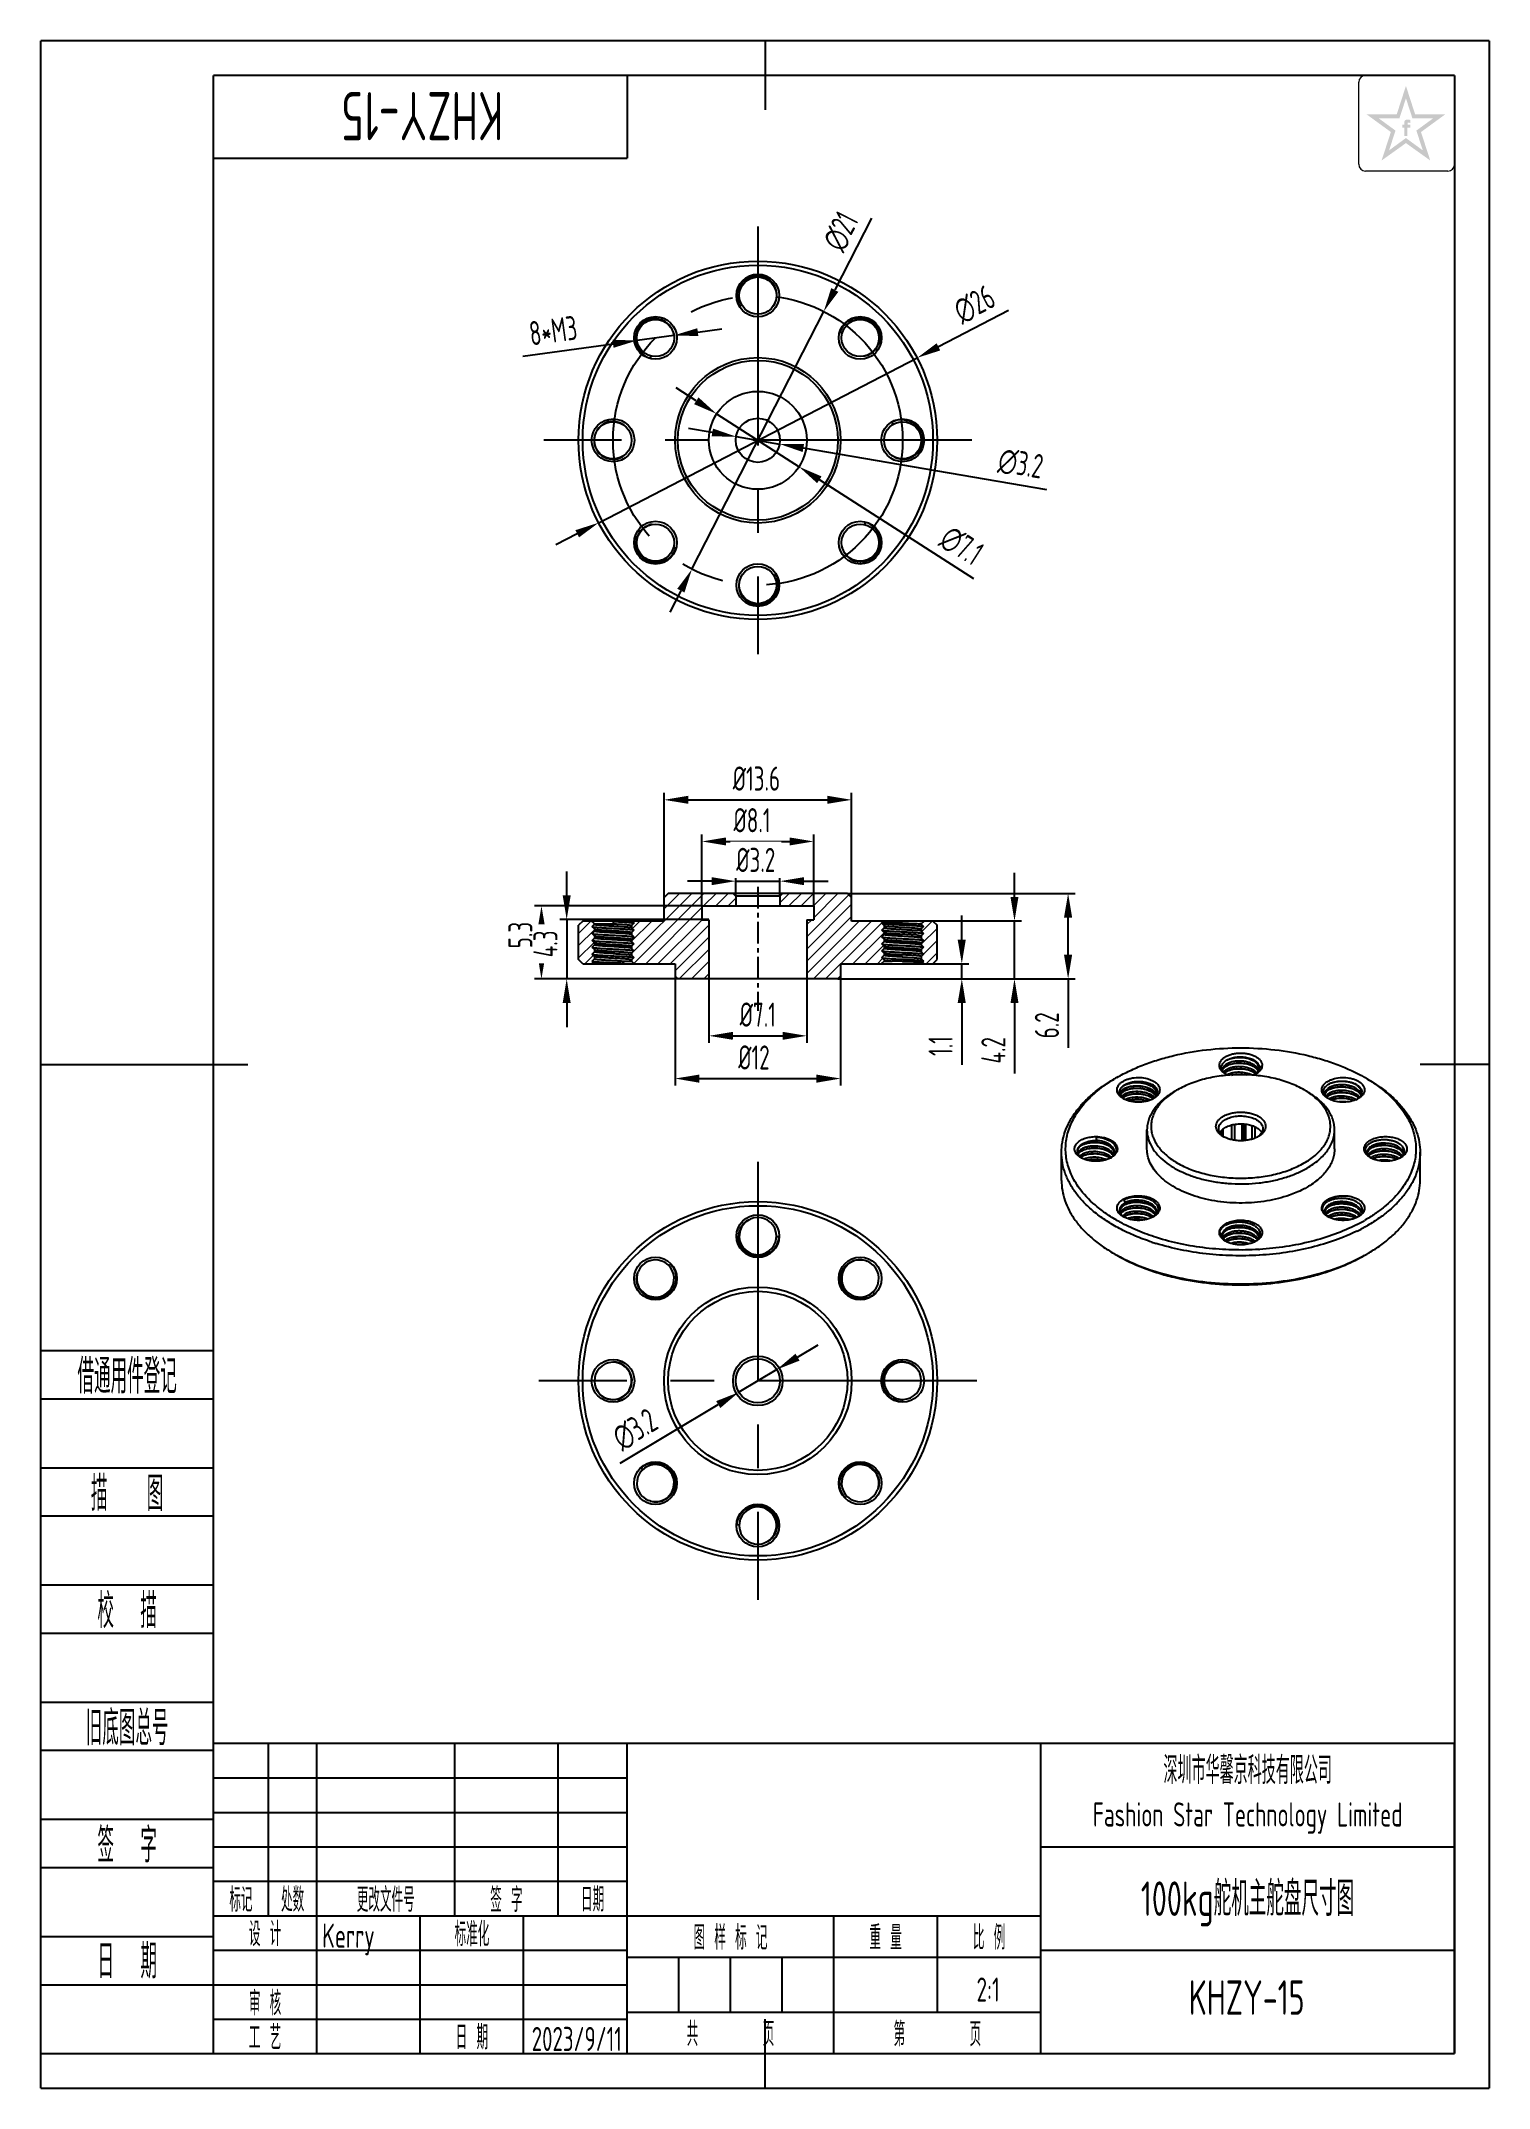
# Model space of a CAD drawing. Header units: inches. Extents: x -12 to 92, y -2 to 146.
import ezdxf
from ezdxf.enums import TextEntityAlignment as Align

# ---------------------------------------------------------------- set-up
doc = ezdxf.new("R2010")
doc.units = ezdxf.units.IN
doc.header["$LTSCALE"] = 0.5
doc.header["$MEASUREMENT"] = 0
doc.linetypes.add('CENTER', pattern=[50.8, 31.75, -6.35, 6.35, -6.35])
for name, color, linetype in [('02___PRT_ALL_AXES', 7, 'Continuous'), ('1轮廓实线层', 7, 'Continuous'), ('2细线层', 4, 'Continuous'), ('5剖面线层', 2, 'Continuous'), ('6文字层', 3, 'Continuous'), ('7标注层', 4, 'Continuous'), ('图框层', 7, 'Continuous'), ('标注', 7, 'Continuous')]:
    doc.layers.add(name, color=color, linetype=linetype)
doc.styles.add('PC_TEXTSTYLE', font='ISOCP.SHX', dxfattribs={"width": 0.707, "bigfont": 'GBCBIG.SHX'})
doc.styles.add('PC_TEXTSTYLE4', font='ISOCP.SHX', dxfattribs={"width": 0.707, "bigfont": 'GBCBIG.SHX'})
doc.dimstyles.new('GB_LINEAR', dxfattribs={"dimtxt": 3.5, "dimasz": 3.5, "dimexe": 1, "dimexo": 0, "dimgap": 1.5, "dimtad": 1, "dimdsep": 46, "dimtxsty": 'PC_TEXTSTYLE', "dimcen": 0, "dimclrd": 256, "dimclrt": 3, "dimadec": 0, "dimazin": 2, "dimtp": 0.1, "dimtm": 0.1, "dimtfac": 0.71, "dimtdec": 3, "dimtmove": 0, "dimatfit": 3, "dimfxl": 1, "dimtfill": 1, "dimarcsym": 0})

msp = doc.modelspace()

# ---------------------------------------------------------------- texts
at = {"layer": '6文字层', "insert": (75, 18.75), "char_height": 1.75, "width": 30, "attachment_point": 5, "style": 'PC_TEXTSTYLE4'}
msp.add_mtext('{\\H1.142857x;深圳市华馨京科技有限公司}\\P\\pxsm1,qc;Fashion Star Technology Limited', dxfattribs=at)

# ---------------------------------------------------------------- blocks, each defined once
blk = doc.blocks.new('*D1')
at = {"layer": '7标注层', "color": 0, "lineweight": -2}
for p, q in [((35.93, 77.96), (35.93, 73.33)), ((43.03, 77.96), (43.03, 73.33))]:
    blk.add_line(p, q, dxfattribs=at)
at = {"layer": '7标注层', "lineweight": -2}
blk.add_line((37.68, 73.83), (41.28, 73.83), dxfattribs=at)
at = {"layer": '7标注层'}
for points in [[(37.68, 74.12), (37.68, 73.54), (35.93, 73.83)], [(41.28, 73.54), (41.28, 74.12), (43.03, 73.83)]]:
    blk.add_solid(points, dxfattribs=at)
at = {"layer": 'Defpoints', "color": 0}
for p in [(35.93, 77.96), (43.03, 77.96), (43.03, 73.83)]:
    blk.add_point(p, dxfattribs=at)
at = {"layer": '7标注层', "color": 3, "insert": (39.48, 75.37), "char_height": 1.75, "attachment_point": 5, "style": 'PC_TEXTSTYLE', "bg_fill": 3, "box_fill_scale": 1.25, "bg_fill_color": 257, "bg_fill_transparency": 0}
blk.add_mtext('%%c7.1', dxfattribs=at)
blk = doc.blocks.new('*D2')
at = {"layer": '7标注层', "color": 0, "lineweight": -2}
for p, q in [((35.43, 83.26), (35.43, 88.43)), ((43.53, 83.26), (43.53, 88.43))]:
    blk.add_line(p, q, dxfattribs=at)
at = {"layer": '7标注层', "lineweight": -2}
blk.add_line((37.18, 87.93), (41.78, 87.93), dxfattribs=at)
at = {"layer": '7标注层'}
for points in [[(37.18, 88.22), (37.18, 87.64), (35.43, 87.93)], [(41.78, 87.64), (41.78, 88.22), (43.53, 87.93)]]:
    blk.add_solid(points, dxfattribs=at)
at = {"layer": 'Defpoints', "color": 0}
for p in [(43.53, 87.93), (35.43, 83.26), (43.53, 83.26)]:
    blk.add_point(p, dxfattribs=at)
at = {"layer": '7标注层', "color": 3, "insert": (39.06, 89.47), "char_height": 1.75, "attachment_point": 5, "style": 'PC_TEXTSTYLE', "bg_fill": 3, "box_fill_scale": 1.25, "bg_fill_color": 257, "bg_fill_transparency": 0}
blk.add_mtext('%%c8.1', dxfattribs=at)
blk = doc.blocks.new('*D3')
at = {"layer": '7标注层', "lineweight": -2}
for p, q in [((36.13, 85.05), (34.38, 85.05)), ((37.88, 85.05), (41.08, 85.05)), ((42.83, 85.05), (44.58, 85.05))]:
    blk.add_line(p, q, dxfattribs=at)
at = {"layer": '7标注层', "color": 0, "lineweight": -2}
for p, q in [((37.88, 83.96), (37.88, 85.55)), ((41.08, 83.96), (41.08, 85.55))]:
    blk.add_line(p, q, dxfattribs=at)
at = {"layer": '7标注层'}
for points in [[(36.13, 84.76), (36.13, 85.34), (37.88, 85.05)], [(42.83, 85.34), (42.83, 84.76), (41.08, 85.05)]]:
    blk.add_solid(points, dxfattribs=at)
at = {"layer": 'Defpoints', "color": 0}
for p in [(37.88, 83.96), (41.08, 83.96)]:
    blk.add_point(p, dxfattribs=at)
at = {"layer": '7标注层', "color": 3, "insert": (39.33, 86.59), "char_height": 1.75, "attachment_point": 5, "style": 'PC_TEXTSTYLE', "bg_fill": 3, "box_fill_scale": 1.25, "bg_fill_color": 257, "bg_fill_transparency": 0}
blk.add_mtext('%%C3.2', dxfattribs=at)
at = {"layer": 'Defpoints', "color": 0}
blk.add_point((41.08, 85.05), dxfattribs=at)
blk = doc.blocks.new('*D4')
at = {"layer": '7标注层', "lineweight": -2}
for p, q in [((54.27, 80.81), (54.27, 82.56)), ((54.27, 77.96), (54.27, 79.06)), ((54.27, 76.21), (54.27, 71.72))]:
    blk.add_line(p, q, dxfattribs=at)
at = {"layer": '7标注层', "color": 0, "lineweight": -2}
for p, q in [((52.18, 79.06), (54.77, 79.06)), ((45.28, 77.96), (54.77, 77.96))]:
    blk.add_line(p, q, dxfattribs=at)
at = {"layer": '7标注层'}
for points in [[(53.97, 80.81), (54.56, 80.81), (54.27, 79.06)], [(54.56, 76.21), (53.97, 76.21), (54.27, 77.96)]]:
    blk.add_solid(points, dxfattribs=at)
at = {"layer": 'Defpoints', "color": 0}
for p in [(52.18, 79.06), (54.27, 79.06), (45.28, 77.96)]:
    blk.add_point(p, dxfattribs=at)
at = {"layer": '7标注层', "color": 3, "insert": (52.73, 73.09), "char_height": 1.75, "attachment_point": 5, "rotation": 90, "style": 'PC_TEXTSTYLE', "bg_fill": 3, "box_fill_scale": 1.25, "bg_fill_color": 257, "bg_fill_transparency": 0}
blk.add_mtext('1.1', dxfattribs=at)
blk = doc.blocks.new('*D5')
at = {"layer": '7标注层', "lineweight": -2}
for p, q in [((58.09, 83.91), (58.09, 85.66)), ((58.09, 77.96), (58.09, 82.16)), ((58.09, 76.21), (58.09, 71.1))]:
    blk.add_line(p, q, dxfattribs=at)
at = {"layer": '7标注层', "color": 0, "lineweight": -2}
for p, q in [((52.18, 82.16), (58.59, 82.16)), ((45.28, 77.96), (58.59, 77.96))]:
    blk.add_line(p, q, dxfattribs=at)
at = {"layer": '7标注层'}
for points in [[(57.8, 83.91), (58.38, 83.91), (58.09, 82.16)], [(58.38, 76.21), (57.8, 76.21), (58.09, 77.96)]]:
    blk.add_solid(points, dxfattribs=at)
at = {"layer": 'Defpoints', "color": 0}
for p in [(52.18, 82.16), (58.09, 82.16), (45.28, 77.96)]:
    blk.add_point(p, dxfattribs=at)
at = {"layer": '7标注层', "color": 3, "insert": (56.56, 72.78), "char_height": 1.75, "attachment_point": 5, "rotation": 90, "style": 'PC_TEXTSTYLE', "bg_fill": 3, "box_fill_scale": 1.25, "bg_fill_color": 257, "bg_fill_transparency": 0}
blk.add_mtext('4.2', dxfattribs=at)
blk = doc.blocks.new('*D6')
at = {"layer": '7标注层', "color": 0, "lineweight": -2}
for p, q in [((45.98, 84.16), (62.48, 84.16)), ((45.28, 77.96), (62.48, 77.96))]:
    blk.add_line(p, q, dxfattribs=at)
at = {"layer": '7标注层', "lineweight": -2}
for p, q in [((61.98, 79.71), (61.98, 82.41)), ((61.98, 77.96), (61.98, 72.97))]:
    blk.add_line(p, q, dxfattribs=at)
at = {"layer": '7标注层'}
for points in [[(62.27, 82.41), (61.68, 82.41), (61.98, 84.16)], [(61.68, 79.71), (62.27, 79.71), (61.98, 77.96)]]:
    blk.add_solid(points, dxfattribs=at)
at = {"layer": 'Defpoints', "color": 0}
for p in [(45.98, 84.16), (61.98, 84.16), (45.28, 77.96)]:
    blk.add_point(p, dxfattribs=at)
at = {"layer": '7标注层', "color": 3, "insert": (60.44, 74.59), "char_height": 1.75, "attachment_point": 5, "rotation": 90, "style": 'PC_TEXTSTYLE', "bg_fill": 3, "box_fill_scale": 1.25, "bg_fill_color": 257, "bg_fill_transparency": 0}
blk.add_mtext('6.2', dxfattribs=at)
blk = doc.blocks.new('*D7')
at = {"layer": '7标注层', "lineweight": -2}
for p, q in [((57.66, 126.44), (52.58, 123.81)), ((27.94, 111.05), (51.03, 123.01)), ((26.38, 110.25), (24.83, 109.44))]:
    blk.add_line(p, q, dxfattribs=at)
at = {"layer": '7标注层'}
for points in [[(52.45, 124.07), (52.71, 123.55), (51.03, 123.01)], [(26.52, 109.99), (26.25, 110.51), (27.94, 111.05)]]:
    blk.add_solid(points, dxfattribs=at)
at = {"layer": 'Defpoints', "color": 0}
for p in [(51.03, 123.01), (27.94, 111.05)]:
    blk.add_point(p, dxfattribs=at)
at = {"layer": '7标注层', "color": 3, "insert": (55.19, 126.89), "char_height": 1.75, "attachment_point": 5, "rotation": 27.3682, "style": 'PC_TEXTSTYLE', "bg_fill": 3, "box_fill_scale": 1.25, "bg_fill_color": 257, "bg_fill_transparency": 0}
blk.add_mtext('∅26', dxfattribs=at)
blk = doc.blocks.new('*D8')
at = {"layer": '7标注层', "lineweight": -2}
for p, q in [((36.18, 117.59), (34.45, 117.89)), ((37.9, 117.3), (41.06, 116.76)), ((60.43, 113.44), (42.78, 116.46))]:
    blk.add_line(p, q, dxfattribs=at)
at = {"layer": '7标注层'}
for points in [[(36.13, 117.31), (36.23, 117.88), (37.9, 117.3)], [(42.83, 116.75), (42.73, 116.18), (41.06, 116.76)]]:
    blk.add_solid(points, dxfattribs=at)
at = {"layer": 'Defpoints', "color": 0}
for p in [(37.9, 117.3), (41.06, 116.76)]:
    blk.add_point(p, dxfattribs=at)
at = {"layer": '7标注层', "color": 3, "insert": (58.54, 115.32), "char_height": 1.75, "attachment_point": 5, "rotation": 350.2824, "style": 'PC_TEXTSTYLE', "bg_fill": 3, "box_fill_scale": 1.25, "bg_fill_color": 257, "bg_fill_transparency": 0}
blk.add_mtext('∅3.2', dxfattribs=at)
blk = doc.blocks.new('*D9')
at = {"layer": '7标注层', "lineweight": -2}
for p, q in [((35.02, 119.89), (33.55, 120.84)), ((36.49, 118.95), (42.47, 115.11)), ((55.14, 106.98), (43.94, 114.17))]:
    blk.add_line(p, q, dxfattribs=at)
at = {"layer": '7标注层'}
for points in [[(34.86, 119.65), (35.18, 120.14), (36.49, 118.95)], [(44.1, 114.41), (43.78, 113.92), (42.47, 115.11)]]:
    blk.add_solid(points, dxfattribs=at)
at = {"layer": 'Defpoints', "color": 0}
for p in [(36.49, 118.95), (42.47, 115.11)]:
    blk.add_point(p, dxfattribs=at)
at = {"layer": '7标注层', "color": 3, "insert": (54.25, 109.38), "char_height": 1.75, "attachment_point": 5, "rotation": 327.3245, "style": 'PC_TEXTSTYLE', "bg_fill": 3, "box_fill_scale": 1.25, "bg_fill_color": 257, "bg_fill_transparency": 0}
blk.add_mtext('∅7.1', dxfattribs=at)
blk = doc.blocks.new('*D10')
at = {"layer": '7标注层', "lineweight": -2}
for p, q in [((42.36, 50.52), (43.86, 51.42)), ((40.85, 49.62), (38.11, 47.98)), ((29.5, 42.84), (36.61, 47.08))]:
    blk.add_line(p, q, dxfattribs=at)
at = {"layer": '7标注层'}
for points in [[(42.21, 50.77), (42.51, 50.27), (40.85, 49.62)], [(36.76, 46.83), (36.46, 47.33), (38.11, 47.98)]]:
    blk.add_solid(points, dxfattribs=at)
at = {"layer": 'Defpoints', "color": 0}
for p in [(40.85, 49.62), (38.11, 47.98)]:
    blk.add_point(p, dxfattribs=at)
at = {"layer": '7标注层', "color": 3, "insert": (30.58, 45.27), "char_height": 1.75, "attachment_point": 5, "rotation": 30.8769, "style": 'PC_TEXTSTYLE', "bg_fill": 3, "box_fill_scale": 1.25, "bg_fill_color": 257, "bg_fill_transparency": 0}
blk.add_mtext('∅3.2', dxfattribs=at)
blk = doc.blocks.new('*D11')
at = {"layer": '7标注层', "lineweight": -2}
for p, q in [((47.72, 133.14), (45.06, 127.94)), ((34.7, 107.68), (44.26, 126.38)), ((33.9, 106.12), (33.11, 104.56))]:
    blk.add_line(p, q, dxfattribs=at)
at = {"layer": '7标注层'}
for points in [[(44.8, 128.07), (45.32, 127.8), (44.26, 126.38)], [(34.16, 105.99), (33.64, 106.26), (34.7, 107.68)]]:
    blk.add_solid(points, dxfattribs=at)
at = {"layer": 'Defpoints', "color": 0}
for p in [(44.26, 126.38), (34.7, 107.68)]:
    blk.add_point(p, dxfattribs=at)
at = {"layer": '7标注层', "color": 3, "insert": (45.5, 132.18), "char_height": 1.75, "attachment_point": 5, "rotation": 62.915, "style": 'PC_TEXTSTYLE', "bg_fill": 3, "box_fill_scale": 1.25, "bg_fill_color": 257, "bg_fill_transparency": 0}
blk.add_mtext('∅21', dxfattribs=at)
blk = doc.blocks.new('*D12')
at = {"layer": '7标注层', "lineweight": -2}
for p, q in [((35.13, 124.87), (36.86, 125.11)), ((22.45, 123.14), (28.98, 124.03)), ((33.39, 124.64), (30.72, 124.27))]:
    blk.add_line(p, q, dxfattribs=at)
at = {"layer": '7标注层'}
for points in [[(35.09, 125.16), (35.17, 124.59), (33.39, 124.64)], [(29.02, 123.74), (28.95, 124.32), (30.72, 124.27)]]:
    blk.add_solid(points, dxfattribs=at)
at = {"layer": 'Defpoints', "color": 0}
for p in [(30.72, 124.27), (33.39, 124.64)]:
    blk.add_point(p, dxfattribs=at)
at = {"layer": '7标注层', "color": 3, "insert": (24.64, 124.99), "char_height": 1.75, "attachment_point": 5, "rotation": 7.7934, "style": 'PC_TEXTSTYLE', "bg_fill": 3, "box_fill_scale": 1.25, "bg_fill_color": 257, "bg_fill_transparency": 0}
blk.add_mtext('8*M3', dxfattribs=at)
blk = doc.blocks.new('*D13')
at = {"layer": '7标注层', "color": 0, "lineweight": -2}
for p, q in [((35.43, 83.26), (23.29, 83.26)), ((35.93, 77.96), (23.29, 77.96))]:
    blk.add_line(p, q, dxfattribs=at)
at = {"layer": '7标注层', "lineweight": -2}
blk.add_line((23.79, 81.51), (23.79, 79.71), dxfattribs=at)
at = {"layer": '7标注层'}
for points in [[(24.09, 81.51), (23.5, 81.51), (23.79, 83.26)], [(23.5, 79.71), (24.09, 79.71), (23.79, 77.96)]]:
    blk.add_solid(points, dxfattribs=at)
at = {"layer": 'Defpoints', "color": 0}
for p in [(35.43, 83.26), (23.79, 77.96), (35.93, 77.96)]:
    blk.add_point(p, dxfattribs=at)
at = {"layer": '7标注层', "color": 3, "insert": (22.26, 81.14), "char_height": 1.75, "attachment_point": 5, "rotation": 90, "style": 'PC_TEXTSTYLE', "bg_fill": 3, "box_fill_scale": 1.25, "bg_fill_color": 257, "bg_fill_transparency": 0}
blk.add_mtext('5.3', dxfattribs=at)
blk = doc.blocks.new('*D14')
at = {"layer": '7标注层', "lineweight": -2}
for p, q in [((25.62, 84.01), (25.62, 85.76)), ((25.62, 82.26), (25.62, 77.96)), ((25.62, 76.21), (25.62, 74.46))]:
    blk.add_line(p, q, dxfattribs=at)
at = {"layer": '7标注层', "color": 0, "lineweight": -2}
for p, q in [((35.93, 82.26), (25.12, 82.26)), ((35.93, 77.96), (25.12, 77.96))]:
    blk.add_line(p, q, dxfattribs=at)
at = {"layer": '7标注层'}
for points in [[(25.33, 84.01), (25.91, 84.01), (25.62, 82.26)], [(25.91, 76.21), (25.33, 76.21), (25.62, 77.96)]]:
    blk.add_solid(points, dxfattribs=at)
at = {"layer": 'Defpoints', "color": 0}
for p in [(35.93, 82.26), (25.62, 77.96), (35.93, 77.96)]:
    blk.add_point(p, dxfattribs=at)
at = {"layer": '7标注层', "color": 3, "insert": (24.08, 80.5), "char_height": 1.75, "attachment_point": 5, "rotation": 90, "style": 'PC_TEXTSTYLE', "bg_fill": 3, "box_fill_scale": 1.25, "bg_fill_color": 257, "bg_fill_transparency": 0}
blk.add_mtext('4.3', dxfattribs=at)
blk = doc.blocks.new('*D15')
at = {"layer": '7标注层', "color": 0, "lineweight": -2}
for p, q in [((32.68, 83.86), (32.68, 91.45)), ((46.28, 83.86), (46.28, 91.45))]:
    blk.add_line(p, q, dxfattribs=at)
at = {"layer": '7标注层', "lineweight": -2}
blk.add_line((34.43, 90.95), (44.53, 90.95), dxfattribs=at)
at = {"layer": '7标注层'}
for points in [[(34.43, 91.24), (34.43, 90.66), (32.68, 90.95)], [(44.53, 90.66), (44.53, 91.24), (46.28, 90.95)]]:
    blk.add_solid(points, dxfattribs=at)
at = {"layer": 'Defpoints', "color": 0}
for p in [(46.28, 90.95), (32.68, 83.86), (46.28, 83.86)]:
    blk.add_point(p, dxfattribs=at)
at = {"layer": '7标注层', "color": 3, "insert": (39.38, 92.49), "char_height": 1.75, "attachment_point": 5, "style": 'PC_TEXTSTYLE', "bg_fill": 3, "box_fill_scale": 1.25, "bg_fill_color": 257, "bg_fill_transparency": 0}
blk.add_mtext('%%c13.6', dxfattribs=at)
blk = doc.blocks.new('*D16')
at = {"layer": '7标注层', "color": 0, "lineweight": -2}
for p, q in [((33.48, 78.16), (33.48, 70.23)), ((45.48, 78.16), (45.48, 70.23))]:
    blk.add_line(p, q, dxfattribs=at)
at = {"layer": '7标注层', "lineweight": -2}
blk.add_line((35.23, 70.73), (43.73, 70.73), dxfattribs=at)
at = {"layer": '7标注层'}
for points in [[(35.23, 71.02), (35.23, 70.43), (33.48, 70.73)], [(43.73, 70.43), (43.73, 71.02), (45.48, 70.73)]]:
    blk.add_solid(points, dxfattribs=at)
at = {"layer": 'Defpoints', "color": 0}
for p in [(33.48, 78.16), (45.48, 78.16), (45.48, 70.73)]:
    blk.add_point(p, dxfattribs=at)
at = {"layer": '7标注层', "color": 3, "insert": (39.2, 72.26), "char_height": 1.75, "attachment_point": 5, "style": 'PC_TEXTSTYLE', "bg_fill": 3, "box_fill_scale": 1.25, "bg_fill_color": 257, "bg_fill_transparency": 0}
blk.add_mtext('%%C12', dxfattribs=at)
blk = doc.blocks.new('ZwmFrameMain_A4^_^无分区图框^_^portrait')
at = {"layer": '1轮廓实线层'}
for p, q in [((80, 292), (80, 282)), ((0, 0), (0, 287)), ((180, 287), (0, 287)), ((180, 287), (180, 0)), ((-25, 143.5), (5, 143.5)), ((185, 143.5), (175, 143.5)), ((80, -5), (80, 5)), ((0, 0), (180, 0))]:
    blk.add_line(p, q, dxfattribs=at)
at = {"layer": '2细线层'}
for p, q in [((-25, -5), (-25, 292)), ((185, 292), (-25, 292)), ((185, 292), (185, -5)), ((-25, -5), (185, -5))]:
    blk.add_line(p, q, dxfattribs=at)
blk = doc.blocks.new('ZwmFrameMain_标题栏1')
at = {"layer": '1轮廓实线层'}
for p, q in [((-180, 0), (-180, 45)), ((0, 45), (-180, 45)), ((-172, 20), (-172, 45)), ((-165, 20), (-165, 45)), ((-145, 20), (-145, 45)), ((-130, 20), (-130, 45)), ((-120, 0), (-120, 45)), ((0, 0), (0, 45)), ((-60, 30), (0, 30)), ((-180, 20), (-60, 20)), ((-165, 0), (-165, 20)), ((-150, 0), (-150, 20)), ((-135, 0), (-135, 20)), ((-60, 15), (0, 15)), ((-180, 0), (0, 0))]:
    blk.add_line(p, q, dxfattribs=at)
at = {"layer": '1轮廓实线层', "color": 7}
for p, q in [((-60, 0), (-60, 45)), ((-180, 25), (-120, 25))]:
    blk.add_line(p, q, dxfattribs=at)
at = {"layer": '2细线层'}
for p, q in [((-180, 40), (-120, 40)), ((-180, 35), (-120, 35)), ((-180, 30), (-120, 30)), ((-90, 0), (-90, 20)), ((-75, 6), (-75, 20)), ((-180, 15), (-120, 15)), ((-120, 14), (-60, 14)), ((-112.5, 6), (-112.5, 14)), ((-105, 6), (-105, 14)), ((-97.5, 6), (-97.5, 14)), ((-180, 10), (-120, 10)), ((-120, 6), (-60, 6)), ((-180, 5), (-120, 5))]:
    blk.add_line(p, q, dxfattribs=at)
at = {"layer": '6文字层', "style": 'PC_TEXTSTYLE', "width": 0.667}
for s, p in [('标记', (-176, 22.5)), ('处数', (-168.5, 22.5)), (' 更改文件号 ', (-155, 22.5)), (' 签 字 ', (-137.5, 22.5)), (' 日期 ', (-125, 22.5)), (' 设 计 ', (-172.5, 17.51)), (' 标准化 ', (-142.5, 17.51)), (' 图 样 标 记 ', (-105, 17)), (' 重 量 ', (-82.5, 17)), (' 比 例 ', (-67.5, 17)), (' 审 核 ', (-172.5, 7.5)), (' 工 艺 ', (-172.5, 2.5)), (' 日 期 ', (-142.5, 2.5)), ('共       页', (-105, 3)), ('第       页', (-75, 3))]:
    blk.add_text(s, height=3.5, dxfattribs=at).set_placement(p, align=Align.MIDDLE)
at = {"layer": '6文字层', "style": 'PC_TEXTSTYLE', "flags": 8}
for tag, height, width, p, p2 in [('企业名称', 5, 3.445461, (-54.29, 34.82), (-5.27, 34.82)), ('产品名称或材料标记', 7, 1.034456, (-113.46, 28.64), (-66.42, 28.64)), ('图样名称', 5, 3.480264, (-54.79, 19.98), (-5.27, 19.98)), ('标准化', 3.5, 1.756036, (-133.83, 15.37), (-120.75, 15.37)), ('审核', 3.5, 2.723972, (-163.99, 5.37), (-150.63, 5.37)), ('重量', 3.5, 2.448074, (-88.46, 7.54), (-76.55, 7.54)), ('比例', 3.5, 2.367734, (-73.35, 7.54), (-61.93, 7.54)), ('图样代号', 5, 3.489916, (-54.79, 5.63), (-5.52, 5.63)), ('工艺', 3.5, 2.851598, (-164.21, 0.37), (-150.89, 0.37)), ('日期', 3.5, 2.733185, (-133.83, 0.37), (-120.75, 0.37)), ('共几页', 3.5, 0.953151, (-108.58, 1.48), (-101.56, 1.48))]:
    blk.add_attdef(tag, text='', height=height, dxfattribs=dict(at, width=width)).set_placement(p, p2, align=Align.FIT)
at = {"layer": '6文字层', "style": 'PC_TEXTSTYLE', "width": 9.901758, "flags": 8}
blk.add_attdef('设计', text='', height=3.5, rotation=359.5768, dxfattribs=at).set_placement((-164.23, 15.37), (-150.37, 15.27), align=Align.FIT)
at = {"layer": '6文字层', "color": 3, "style": 'PC_TEXTSTYLE', "width": 0.96618, "flags": 8}
blk.add_attdef('第几页', text='', height=3.5, dxfattribs=at).set_placement((-78.29, 1.5), (-71.16, 1.5), align=Align.FIT)
at = {"layer": '6文字层', "color": 0, "style": 'PC_TEXTSTYLE', "width": 0.715273, "flags": 8}
blk.add_attdef('图纸张数', text='', height=3.5, dxfattribs=at).set_placement((-2.66, -3.87), (4.46, -3.87), align=Align.FIT)
blk = doc.blocks.new('ZwmFrameMain_图样代号')
at = {"layer": '2细线层', "linetype": 'Continuous'}
for p in [(60, 0), (0, -12)]:
    blk.add_line(p, (60, -12), dxfattribs=at)
at = {"layer": '6文字层', "style": 'PC_TEXTSTYLE', "width": 2.827942}
blk.add_attdef('图样代号', text='', height=7, rotation=180, dxfattribs=at).set_placement((58.24, -2.4), (2.35, -2.4), align=Align.FIT)
blk = doc.blocks.new('ZwmFrameMain_附加栏')
at = {"layer": '2细线层'}
for p, q in [((-25, 102), (0, 102)), ((-25, 95), (0, 95)), ((-25, 85), (0, 85)), ((-25, 78), (0, 78)), ((-25, 68), (0, 68)), ((-25, 61), (0, 61)), ((-25, 51), (0, 51)), ((-25, 44), (0, 44)), ((-25, 34), (0, 34)), ((-25, 27), (0, 27)), ((-25, 17), (0, 17)), ((-25, 10), (0, 10)), ((-25, 0), (0, 0))]:
    blk.add_line(p, q, dxfattribs=at)
at = {"layer": '6文字层', "color": 3, "style": 'PC_TEXTSTYLE'}
for s, width, p in [('借通用件登记', 0.667, (-12.5, 98.5)), ('描   图', 0.6667, (-12.5, 81.5)), ('校  描', 0.667, (-12.5, 64.5)), ('旧底图总号', 0.667, (-12.5, 47.5)), ('签  字', 0.667, (-12.5, 30.5)), ('日  期', 0.667, (-12.49, 13.6))]:
    blk.add_text(s, height=5, dxfattribs=dict(at, width=width)).set_placement(p, align=Align.MIDDLE)
at = {"layer": '6文字层', "style": 'PC_TEXTSTYLE'}
for tag, width, p, p2 in [('借通用件登记', 0.671328, (-23.44, 86.36), (-1.25, 86.36)), ('描图', 2.120922, (-23.44, 69.36), (-1.25, 69.36)), ('校图', 2.149976, (-23.75, 52.06), (-1.25, 52.06)), ('旧底图总号', 0.761452, (-22.84, 35.67), (-1.86, 35.67)), ('签字', 2.026939, (-23.14, 18.37), (-1.56, 18.37)), ('日期', 1.89999, (-22.84, 1.37), (-2.17, 1.37))]:
    blk.add_attdef(tag, text='', height=5, dxfattribs=dict(at, width=width)).set_placement(p, p2, align=Align.FIT)

# ---------------------------------------------------------------- hatches: boundary and pattern name
at = {"layer": '5剖面线层', "linetype": 'Continuous', "lineweight": 18}
h = msp.add_hatch(dxfattribs=at)
h.set_pattern_fill('ANSI31', color=256, scale=5, style=0)
h.set_pattern_definition([(45, (0, 3.50954), (-0.4419417, 0.4419417), [])])
edge = h.paths.add_edge_path()
edge.add_line((32.681, 82.156), (30.531, 82.156))
edge.add_line((30.531, 82.156), (30.439, 82.065))
edge.add_line((30.439, 82.065), (30.491, 82.013))
edge.add_spline(control_points=[(30.497, 82.009), (30.496, 82.01), (30.494, 82.011), (30.492, 82.012)], knot_values=[0.8389665, 0.8389665, 0.8389665, 0.8389665, 1, 1, 1, 1], degree=3, periodic=0)
edge.add_line((30.502, 82.005), (30.331, 81.833))
edge.add_line((30.331, 81.833), (30.331, 81.673))
edge.add_line((30.331, 81.673), (30.491, 81.513))
edge.add_spline(control_points=[(30.497, 81.509), (30.496, 81.51), (30.494, 81.511), (30.492, 81.512)], knot_values=[0.8433258, 0.8433258, 0.8433258, 0.8433258, 1, 1, 1, 1], degree=3, periodic=0)
edge.add_line((30.502, 81.505), (30.331, 81.333))
edge.add_line((30.331, 81.333), (30.331, 81.173))
edge.add_line((30.331, 81.173), (30.491, 81.013))
edge.add_spline(control_points=[(30.497, 81.009), (30.496, 81.01), (30.494, 81.011), (30.492, 81.012)], knot_values=[0.8433258, 0.8433258, 0.8433258, 0.8433258, 1, 1, 1, 1], degree=3, periodic=0)
edge.add_line((30.502, 81.005), (30.331, 80.833))
edge.add_line((30.331, 80.833), (30.331, 80.673))
edge.add_line((30.331, 80.673), (30.491, 80.513))
edge.add_spline(control_points=[(30.497, 80.509), (30.496, 80.51), (30.494, 80.511), (30.492, 80.512)], knot_values=[0.8433258, 0.8433258, 0.8433258, 0.8433258, 1, 1, 1, 1], degree=3, periodic=0)
edge.add_line((30.502, 80.505), (30.331, 80.333))
edge.add_line((30.331, 80.333), (30.331, 80.173))
edge.add_line((30.331, 80.173), (30.491, 80.013))
edge.add_spline(control_points=[(30.497, 80.009), (30.496, 80.01), (30.494, 80.011), (30.492, 80.012)], knot_values=[0.8433258, 0.8433258, 0.8433258, 0.8433258, 1, 1, 1, 1], degree=3, periodic=0)
edge.add_line((30.502, 80.005), (30.331, 79.833))
edge.add_line((30.331, 79.833), (30.331, 79.673))
edge.add_line((30.331, 79.673), (30.492, 79.512))
edge.add_spline(control_points=[(30.496, 79.509), (30.495, 79.51), (30.494, 79.511), (30.492, 79.512)], knot_values=[0.9442079, 0.9442079, 0.9442079, 0.9442079, 1, 1, 1, 1], degree=3, periodic=0)
edge.add_line((30.503, 79.505), (30.331, 79.333))
edge.add_line((30.331, 79.333), (30.331, 79.256))
edge.add_line((30.331, 79.256), (30.531, 79.056))
edge.add_line((30.531, 79.056), (33.481, 79.056))
edge.add_line((33.481, 79.056), (33.481, 78.156))
edge.add_line((33.481, 78.156), (33.681, 77.956))
edge.add_line((33.681, 77.956), (35.931, 77.956))
edge.add_line((35.931, 77.956), (35.931, 82.256))
edge.add_line((35.931, 82.256), (35.431, 82.256))
edge.add_line((35.431, 82.256), (35.431, 83.256))
edge.add_line((35.431, 83.256), (37.881, 83.256))
edge.add_line((37.881, 83.256), (37.881, 83.956))
edge.add_line((37.881, 83.956), (37.681, 84.156))
edge.add_line((37.681, 84.156), (32.981, 84.156))
edge.add_line((32.981, 84.156), (32.681, 83.856))
edge.add_line((32.681, 83.856), (32.681, 82.156))
edge = h.paths.add_edge_path()
edge.add_line((45.481, 79.056), (48.431, 79.056))
edge.add_line((48.431, 79.056), (48.631, 79.256))
edge.add_line((48.631, 79.256), (48.631, 79.333))
edge.add_line((48.631, 79.333), (48.47, 79.494))
edge.add_spline(control_points=[(48.469, 79.495), (48.467, 79.496), (48.466, 79.497), (48.464, 79.498)], knot_values=[0, 0, 0, 0, 0.1566742, 0.1566742, 0.1566742, 0.1566742], degree=3, periodic=0)
edge.add_line((48.459, 79.502), (48.631, 79.673))
edge.add_line((48.631, 79.673), (48.631, 79.833))
edge.add_line((48.631, 79.833), (48.47, 79.994))
edge.add_spline(control_points=[(48.469, 79.995), (48.467, 79.996), (48.466, 79.997), (48.464, 79.998)], knot_values=[0, 0, 0, 0, 0.1566742, 0.1566742, 0.1566742, 0.1566742], degree=3, periodic=0)
edge.add_line((48.459, 80.002), (48.631, 80.173))
edge.add_line((48.631, 80.173), (48.631, 80.333))
edge.add_line((48.631, 80.333), (48.47, 80.494))
edge.add_spline(control_points=[(48.469, 80.495), (48.467, 80.496), (48.466, 80.497), (48.464, 80.498)], knot_values=[0, 0, 0, 0, 0.1566742, 0.1566742, 0.1566742, 0.1566742], degree=3, periodic=0)
edge.add_line((48.459, 80.502), (48.631, 80.673))
edge.add_line((48.631, 80.673), (48.631, 80.833))
edge.add_line((48.631, 80.833), (48.47, 80.994))
edge.add_spline(control_points=[(48.469, 80.995), (48.467, 80.996), (48.466, 80.997), (48.464, 80.998)], knot_values=[0, 0, 0, 0, 0.1566742, 0.1566742, 0.1566742, 0.1566742], degree=3, periodic=0)
edge.add_line((48.459, 81.002), (48.631, 81.173))
edge.add_line((48.631, 81.173), (48.631, 81.333))
edge.add_line((48.631, 81.333), (48.47, 81.494))
edge.add_spline(control_points=[(48.469, 81.495), (48.467, 81.496), (48.466, 81.497), (48.464, 81.498)], knot_values=[0, 0, 0, 0, 0.1561836, 0.1561836, 0.1561836, 0.1561836], degree=3, periodic=0)
edge.add_line((48.459, 81.502), (48.631, 81.673))
edge.add_line((48.631, 81.673), (48.631, 81.833))
edge.add_line((48.631, 81.833), (48.47, 81.994))
edge.add_spline(control_points=[(48.469, 81.995), (48.467, 81.996), (48.466, 81.997), (48.464, 81.998)], knot_values=[0, 0, 0, 0, 0.1566742, 0.1566742, 0.1566742, 0.1566742], degree=3, periodic=0)
edge.add_line((48.459, 82.002), (48.522, 82.065))
edge.add_line((48.522, 82.065), (48.431, 82.156))
edge.add_line((48.431, 82.156), (46.281, 82.156))
edge.add_line((46.281, 82.156), (46.281, 83.856))
edge.add_line((46.281, 83.856), (45.981, 84.156))
edge.add_line((45.981, 84.156), (41.281, 84.156))
edge.add_line((41.281, 84.156), (41.081, 83.956))
edge.add_line((41.081, 83.956), (41.081, 83.256))
edge.add_line((41.081, 83.256), (43.531, 83.256))
edge.add_line((43.531, 83.256), (43.531, 82.256))
edge.add_line((43.531, 82.256), (43.031, 82.256))
edge.add_line((43.031, 82.256), (43.031, 77.956))
edge.add_line((43.031, 77.956), (45.281, 77.956))
edge.add_line((45.281, 77.956), (45.481, 78.156))
edge.add_line((45.481, 78.156), (45.481, 79.056))
edge = h.paths.add_edge_path()
edge.add_line((51.331, 80.583), (51.331, 80.423))
edge.add_line((51.331, 80.423), (51.491, 80.263))
edge.add_spline(control_points=[(51.497, 80.259), (51.496, 80.26), (51.494, 80.261), (51.492, 80.262)], knot_values=[0.8433258, 0.8433258, 0.8433258, 0.8433258, 1, 1, 1, 1], degree=3, periodic=0)
edge.add_line((51.502, 80.255), (51.331, 80.083))
edge.add_line((51.331, 80.083), (51.331, 79.923))
edge.add_line((51.331, 79.923), (51.491, 79.763))
edge.add_spline(control_points=[(51.497, 79.759), (51.496, 79.76), (51.494, 79.761), (51.492, 79.762)], knot_values=[0.8433258, 0.8433258, 0.8433258, 0.8433258, 1, 1, 1, 1], degree=3, periodic=0)
edge.add_line((51.502, 79.755), (51.331, 79.583))
edge.add_line((51.331, 79.583), (51.331, 79.423))
edge.add_line((51.331, 79.423), (51.491, 79.263))
edge.add_spline(control_points=[(51.497, 79.259), (51.496, 79.26), (51.494, 79.261), (51.492, 79.262)], knot_values=[0.8433258, 0.8433258, 0.8433258, 0.8433258, 1, 1, 1, 1], degree=3, periodic=0)
edge.add_line((51.502, 79.255), (51.417, 79.17))
edge.add_line((51.417, 79.17), (51.531, 79.056))
edge.add_line((51.531, 79.056), (52.181, 79.056))
edge.add_line((52.181, 79.056), (52.481, 79.356))
edge.add_line((52.481, 79.356), (52.481, 81.856))
edge.add_line((52.481, 81.856), (52.181, 82.156))
edge.add_line((52.181, 82.156), (51.531, 82.156))
edge.add_line((51.531, 82.156), (51.331, 81.956))
edge.add_line((51.331, 81.956), (51.331, 81.923))
edge.add_line((51.331, 81.923), (51.491, 81.763))
edge.add_spline(control_points=[(51.497, 81.759), (51.496, 81.76), (51.494, 81.761), (51.492, 81.762)], knot_values=[0.8433258, 0.8433258, 0.8433258, 0.8433258, 1, 1, 1, 1], degree=3, periodic=0)
edge.add_line((51.502, 81.755), (51.331, 81.583))
edge.add_line((51.331, 81.583), (51.331, 81.423))
edge.add_line((51.331, 81.423), (51.491, 81.263))
edge.add_spline(control_points=[(51.497, 81.259), (51.496, 81.26), (51.494, 81.261), (51.492, 81.262)], knot_values=[0.8416464, 0.8416464, 0.8416464, 0.8416464, 1, 1, 1, 1], degree=3, periodic=0)
edge.add_line((51.502, 81.255), (51.331, 81.083))
edge.add_line((51.331, 81.083), (51.331, 80.923))
edge.add_line((51.331, 80.923), (51.491, 80.763))
edge.add_spline(control_points=[(51.497, 80.759), (51.496, 80.76), (51.494, 80.761), (51.492, 80.762)], knot_values=[0.8433258, 0.8433258, 0.8433258, 0.8433258, 1, 1, 1, 1], degree=3, periodic=0)
edge.add_line((51.502, 80.755), (51.331, 80.583))
edge = h.paths.add_edge_path()
edge.add_line((27.631, 80.423), (27.631, 80.583))
edge.add_line((27.631, 80.583), (27.47, 80.744))
edge.add_spline(control_points=[(27.469, 80.745), (27.467, 80.746), (27.466, 80.747), (27.464, 80.748)], knot_values=[0, 0, 0, 0, 0.1566742, 0.1566742, 0.1566742, 0.1566742], degree=3, periodic=0)
edge.add_line((27.459, 80.752), (27.631, 80.923))
edge.add_line((27.631, 80.923), (27.631, 81.083))
edge.add_line((27.631, 81.083), (27.47, 81.244))
edge.add_spline(control_points=[(27.469, 81.245), (27.467, 81.246), (27.466, 81.247), (27.464, 81.248)], knot_values=[0, 0, 0, 0, 0.1566742, 0.1566742, 0.1566742, 0.1566742], degree=3, periodic=0)
edge.add_line((27.459, 81.252), (27.631, 81.423))
edge.add_line((27.631, 81.423), (27.631, 81.583))
edge.add_line((27.631, 81.583), (27.47, 81.744))
edge.add_spline(control_points=[(27.469, 81.745), (27.467, 81.746), (27.466, 81.747), (27.464, 81.748)], knot_values=[0, 0, 0, 0, 0.1566742, 0.1566742, 0.1566742, 0.1566742], degree=3, periodic=0)
edge.add_line((27.459, 81.752), (27.631, 81.923))
edge.add_line((27.631, 81.923), (27.631, 81.956))
edge.add_line((27.631, 81.956), (27.431, 82.156))
edge.add_line((27.431, 82.156), (26.781, 82.156))
edge.add_line((26.781, 82.156), (26.481, 81.856))
edge.add_line((26.481, 81.856), (26.481, 79.356))
edge.add_line((26.481, 79.356), (26.781, 79.056))
edge.add_line((26.781, 79.056), (27.431, 79.056))
edge.add_line((27.431, 79.056), (27.544, 79.17))
edge.add_line((27.544, 79.17), (27.47, 79.244))
edge.add_spline(control_points=[(27.469, 79.245), (27.467, 79.246), (27.466, 79.247), (27.464, 79.248)], knot_values=[0, 0, 0, 0, 0.173528, 0.173528, 0.173528, 0.173528], degree=3, periodic=0)
edge.add_line((27.459, 79.252), (27.631, 79.423))
edge.add_line((27.631, 79.423), (27.631, 79.583))
edge.add_line((27.631, 79.583), (27.47, 79.744))
edge.add_spline(control_points=[(27.469, 79.745), (27.467, 79.746), (27.466, 79.747), (27.464, 79.748)], knot_values=[0, 0, 0, 0, 0.146899, 0.146899, 0.146899, 0.146899], degree=3, periodic=0)
edge.add_line((27.459, 79.752), (27.631, 79.923))
edge.add_line((27.631, 79.923), (27.631, 80.083))
edge.add_line((27.631, 80.083), (27.47, 80.244))
edge.add_spline(control_points=[(27.469, 80.245), (27.467, 80.246), (27.466, 80.247), (27.464, 80.248)], knot_values=[0, 0, 0, 0, 0.1566742, 0.1566742, 0.1566742, 0.1566742], degree=3, periodic=0)
edge.add_line((27.459, 80.252), (27.631, 80.423))
at = {"layer": '6文字层', "lineweight": 5}
h = msp.add_hatch(color=2, dxfattribs=at)
edge = h.paths.add_edge_path(flags=0)
edge.add_line((86.586, 139.709), (86.784, 139.709))
edge.add_line((86.784, 139.709), (86.784, 139.922))
edge.add_line((86.784, 139.922), (86.588, 139.922))
edge.add_line((86.588, 139.922), (86.588, 140.027))
edge.add_spline(control_points=[(86.588, 140.027), (86.588, 140.039), (86.588, 140.087), (86.682, 140.072), (86.741, 140.063), (86.775, 140.055), (86.788, 140.051)], knot_values=[0, 0, 0, 0, 1.4943482, 5.8188355, 8.4876202, 10.3632598, 10.3632598, 10.3632598, 10.3632598], degree=3, periodic=0)
edge.add_line((86.788, 140.051), (86.788, 140.269))
edge.add_spline(control_points=[(86.788, 140.269), (86.753, 140.278), (86.666, 140.298), (86.542, 140.309), (86.428, 140.257), (86.37, 140.185), (86.36, 140.13), (86.357, 140.114)], knot_values=[0, 0, 0, 0, 4.9341397, 11.9452686, 16.0265909, 21.3569295, 23.4510995, 23.4510995, 23.4510995, 23.4510995], degree=3, periodic=0)
edge.add_line((86.357, 140.114), (86.357, 139.922))
edge.add_line((86.357, 139.922), (86.214, 139.922))
edge.add_line((86.214, 139.922), (86.214, 139.709))
edge.add_line((86.214, 139.709), (86.359, 139.709))
edge.add_line((86.359, 139.709), (86.359, 139.114))
edge.add_line((86.359, 139.114), (86.586, 139.114))
edge.add_line((86.586, 139.114), (86.586, 139.709))
h.paths.add_polyline_path([(89.314, 140.666), (87.144, 140.666), (86.474, 142.737), (85.804, 140.666), (83.634, 140.666), (85.381, 139.393), (84.711, 137.328), (86.474, 138.59), (88.237, 137.328), (87.567, 139.393)])
h.paths.add_polyline_path([(87.231, 139.498), (87.697, 138.062), (86.474, 138.957), (85.251, 138.062), (85.717, 139.498), (84.49, 140.393), (86.006, 140.393), (86.474, 141.837), (86.942, 140.393), (88.457, 140.393)], flags=16)

# ---------------------------------------------------------------- linework, layer by layer
at = {"color": 7, "linetype": 'Continuous'}
for p, q in [((38.316, 126.847), (38.169, 126.761)), ((45.599, 124.795), (45.434, 124.838)), ((31.715, 123.148), (31.672, 122.983)), ((49.298, 118.194), (49.212, 118.341)), ((29.663, 115.865), (29.678, 115.84)), ((47.246, 110.911), (47.289, 111.076)), ((33.362, 109.264), (33.527, 109.221)), ((40.645, 107.212), (40.792, 107.298)), ((32.981, 84.156), (32.681, 83.856)), ((32.681, 82.156), (32.681, 83.856)), ((45.981, 84.156), (32.981, 84.156)), ((35.431, 83.256), (43.531, 83.256)), ((37.681, 84.156), (37.881, 83.956)), ((37.881, 83.956), (37.881, 83.256)), ((41.081, 83.956), (37.881, 83.956)), ((41.281, 84.156), (41.081, 83.956)), ((41.081, 83.956), (41.081, 83.256)), ((45.981, 84.156), (46.281, 83.856)), ((46.281, 82.156), (46.281, 83.856)), ((26.781, 82.156), (26.481, 81.856)), ((26.481, 79.356), (26.481, 81.856)), ((32.681, 82.156), (26.781, 82.156)), ((27.631, 81.956), (27.431, 82.156)), ((27.461, 81.753), (27.631, 81.923)), ((27.631, 81.583), (27.461, 81.753)), ((27.631, 81.956), (27.631, 81.923)), ((27.631, 81.956), (29.018, 81.956)), ((29.018, 81.956), (29.023, 82.126)), ((30.501, 82.003), (30.331, 81.833)), ((30.331, 81.833), (30.331, 81.673)), ((30.439, 82.065), (30.531, 82.156)), ((30.439, 82.065), (30.501, 82.003)), ((35.431, 82.256), (35.931, 82.256)), ((43.031, 82.256), (43.531, 82.256)), ((52.181, 82.156), (46.281, 82.156)), ((48.522, 82.065), (48.431, 82.156)), ((48.461, 82.003), (48.522, 82.065)), ((48.631, 81.833), (48.461, 82.003)), ((48.631, 81.833), (48.631, 81.673)), ((51.331, 81.956), (51.218, 81.956)), ((51.331, 81.956), (51.531, 82.156)), ((51.331, 81.956), (51.331, 81.923)), ((51.331, 81.923), (51.501, 81.753)), ((51.501, 81.753), (51.331, 81.583)), ((52.181, 82.156), (52.481, 81.856)), ((52.481, 79.356), (52.481, 81.856)), ((27.461, 81.253), (27.631, 81.423)), ((27.631, 81.083), (27.461, 81.253)), ((27.461, 80.753), (27.631, 80.923)), ((27.631, 80.583), (27.461, 80.753)), ((27.461, 80.253), (27.631, 80.423)), ((27.631, 80.083), (27.461, 80.253)), ((27.631, 81.583), (27.631, 81.423)), ((27.631, 81.083), (27.631, 80.923)), ((27.631, 80.583), (27.631, 80.423)), ((30.331, 81.673), (30.501, 81.503)), ((30.501, 81.503), (30.331, 81.333)), ((30.331, 81.333), (30.331, 81.173)), ((30.331, 81.173), (30.501, 81.003)), ((30.501, 81.003), (30.331, 80.833)), ((30.331, 80.833), (30.331, 80.673)), ((30.331, 80.673), (30.501, 80.503)), ((30.501, 80.503), (30.331, 80.333)), ((30.331, 80.333), (30.331, 80.173)), ((48.461, 81.503), (48.631, 81.673)), ((48.631, 81.333), (48.461, 81.503)), ((48.461, 81.003), (48.631, 81.173)), ((48.631, 80.833), (48.461, 81.003)), ((48.461, 80.503), (48.631, 80.673)), ((48.631, 80.333), (48.461, 80.503)), ((48.631, 81.333), (48.631, 81.173)), ((48.631, 80.833), (48.631, 80.673)), ((48.631, 80.333), (48.631, 80.173)), ((51.331, 81.583), (51.331, 81.423)), ((51.331, 81.423), (51.501, 81.253)), ((51.501, 81.253), (51.331, 81.083)), ((51.331, 81.083), (51.331, 80.923)), ((51.331, 80.923), (51.501, 80.753)), ((51.501, 80.753), (51.331, 80.583)), ((51.331, 80.583), (51.331, 80.423)), ((51.331, 80.423), (51.501, 80.253)), ((51.501, 80.253), (51.331, 80.083)), ((26.781, 79.056), (26.481, 79.356)), ((26.781, 79.056), (33.481, 79.056)), ((27.544, 79.17), (27.431, 79.056)), ((27.461, 79.753), (27.631, 79.923)), ((27.631, 79.583), (27.461, 79.753)), ((27.461, 79.253), (27.631, 79.423)), ((27.544, 79.17), (27.461, 79.253)), ((27.631, 80.083), (27.631, 79.923)), ((27.631, 79.583), (27.631, 79.423)), ((29.663, 79.256), (29.749, 79.086)), ((29.663, 79.256), (30.331, 79.256)), ((30.331, 80.173), (30.501, 80.003)), ((30.501, 80.003), (30.331, 79.833)), ((30.331, 79.833), (30.331, 79.673)), ((30.331, 79.673), (30.501, 79.503)), ((30.501, 79.503), (30.331, 79.333)), ((30.331, 79.333), (30.331, 79.256)), ((30.331, 79.256), (30.531, 79.056)), ((33.481, 79.056), (33.481, 78.156)), ((45.481, 79.056), (52.181, 79.056)), ((45.481, 79.056), (45.481, 78.156)), ((48.631, 79.256), (48.431, 79.056)), ((48.461, 80.003), (48.631, 80.173)), ((48.631, 79.833), (48.461, 80.003)), ((48.461, 79.503), (48.631, 79.673)), ((48.631, 79.333), (48.461, 79.503)), ((48.631, 79.833), (48.631, 79.673)), ((48.631, 79.333), (48.631, 79.256)), ((48.631, 79.256), (49.218, 79.256)), ((51.331, 80.083), (51.331, 79.923)), ((51.331, 79.923), (51.501, 79.753)), ((51.501, 79.753), (51.331, 79.583)), ((51.331, 79.583), (51.331, 79.423)), ((51.331, 79.423), (51.501, 79.253)), ((51.501, 79.253), (51.417, 79.17)), ((51.417, 79.17), (51.531, 79.056)), ((52.181, 79.056), (52.481, 79.356)), ((33.681, 77.956), (33.481, 78.156)), ((45.281, 77.956), (33.681, 77.956)), ((45.281, 77.956), (45.481, 78.156)), ((73.488, 71.661), (73.662, 71.744)), ((75.848, 71.503), (76.018, 71.639)), ((65.518, 70.81), (65.518, 70.81)), ((68.054, 70.284), (68.075, 70.319)), ((69.902, 69.912), (69.902, 69.912)), ((80.878, 70.325), (80.936, 70.356)), ((80.968, 69.967), (80.912, 69.936)), ((65.978, 69.279), (65.978, 69.279)), ((80.912, 69.528), (80.968, 69.559)), ((73.109, 66.969), (73.109, 66.645)), ((73.187, 67.044), (73.187, 66.572)), ((73.836, 67.364), (73.836, 66.296)), ((74.052, 67.404), (74.052, 66.258)), ((74.571, 67.445), (74.571, 66.226)), ((74.644, 67.44), (74.644, 66.226)), ((74.777, 67.426), (74.777, 66.236)), ((74.846, 67.419), (74.846, 66.245)), ((75.31, 67.318), (75.31, 66.338)), ((75.521, 67.226), (75.521, 66.408)), ((64.036, 66.241), (64.04, 66.478)), ((72.985, 66.802), (72.985, 66.798)), ((73.226, 66.524), (73.226, 66.524)), ((66.146, 61.742), (66.029, 61.952)), ((66.063, 61.159), (66.119, 61.19)), ((82.878, 61.394), (82.822, 61.428)), ((82.822, 61.02), (82.878, 60.986)), ((82.856, 61.817), (82.91, 61.783)), ((66.063, 60.751), (66.119, 60.781)), ((73.149, 59.422), (72.979, 59.563)), ((80.827, 60.706), (80.827, 60.706)), ((83.307, 60.343), (83.302, 60.341)), ((40.83, 59.266), (41, 59.261)), ((75.841, 57.915), (75.828, 57.914)), ((75.854, 57.916), (75.841, 57.915)), ((83.691, 58.032), (83.691, 58.032)), ((33.037, 57.156), (33.16, 57.272)), ((47.833, 55.247), (47.95, 55.124)), ((29.018, 50.152), (29.019, 50.181)), ((30.327, 48.507), (30.275, 48.331)), ((49.943, 47.454), (49.939, 47.284)), ((31.128, 42.359), (31.011, 42.482)), ((45.925, 40.45), (45.801, 40.334)), ((38.131, 38.34), (37.961, 38.345))]:
    msp.add_line(p, q, dxfattribs=at)
for centre, radius in [((39.481, 117.029), 13), ((39.481, 117.029), 12.7), ((39.481, 127.529), 1.55), ((39.481, 127.529), 1.35), ((32.056, 124.454), 1.55), ((32.056, 124.454), 1.35), ((46.905, 124.454), 1.55), ((46.905, 124.454), 1.35), ((39.481, 117.029), 6), ((39.481, 117.029), 5.8), ((28.981, 117.029), 1.55), ((28.981, 117.029), 1.35), ((39.481, 117.029), 1.6), ((49.981, 117.029), 1.55), ((49.981, 117.029), 1.35), ((32.056, 109.605), 1.55), ((32.056, 109.605), 1.35), ((46.905, 109.605), 1.55), ((46.905, 109.605), 1.35), ((39.481, 106.529), 1.55), ((39.481, 106.529), 1.35), ((39.481, 48.803), 13), ((39.481, 48.803), 12.7), ((39.481, 59.303), 1.55), ((32.056, 56.228), 1.55), ((46.905, 56.228), 1.55), ((39.481, 48.803), 6.8), ((39.481, 48.803), 6.5), ((39.481, 48.803), 1.8), ((28.981, 48.803), 1.55), ((39.481, 48.803), 1.6), ((49.981, 48.803), 1.55), ((32.056, 41.378), 1.55), ((46.905, 41.378), 1.55), ((39.481, 38.303), 1.55)]:
    msp.add_circle(centre, radius, dxfattribs=at)
for centre, radius, start, end in [((39.473, 127.569), 1.382, 358.37012, 24.81151), ((39.49, 127.49), 1.509, 178.51425, 208.91795), ((39.494, 127.568), 1.361, 323.94259, 358.39288), ((32.02, 124.472), 1.387, 69.05159, 69.78771), ((32.023, 124.476), 1.382, 43.36899, 69.0751), ((32.038, 124.49), 1.361, 8.94259, 43.39288), ((46.884, 124.42), 1.509, 133.51425, 163.91795), ((32.09, 124.433), 1.509, 223.51425, 253.91795), ((46.942, 124.472), 1.361, 278.94259, 313.39288), ((46.928, 124.487), 1.382, 313.36899, 339.0751), ((46.923, 124.49), 1.387, 339.05159, 339.78771), ((28.981, 117.029), 1.378, 96.14793, 300.38105), ((28.981, 117.026), 1.381, 90.01061, 96.14482), ((28.941, 117.027), 1.376, 88.34496, 94.4936), ((28.981, 117.033), 1.375, 88.54413, 90.00684), ((28.941, 117.037), 1.366, 86.87078, 88.34068), ((28.943, 117.043), 1.361, 53.93807, 86.92628), ((49.942, 117.02), 1.509, 88.51425, 118.91795), ((50.019, 117.016), 1.361, 233.94259, 268.39288), ((50.02, 117.037), 1.382, 268.37012, 294.81151), ((32.038, 109.569), 1.387, 159.05159, 159.78771), ((32.034, 109.571), 1.382, 133.36899, 159.0751), ((32.02, 109.587), 1.361, 98.94259, 133.39288), ((46.871, 109.626), 1.509, 43.51425, 73.91795), ((32.077, 109.639), 1.509, 313.51425, 343.91795), ((46.923, 109.568), 1.361, 188.94259, 223.39288), ((46.939, 109.582), 1.382, 223.36899, 249.0751), ((39.467, 106.491), 1.361, 143.94259, 178.39288), ((39.471, 106.568), 1.509, 358.51425, 28.91795), ((46.941, 109.587), 1.387, 249.05159, 249.78771), ((39.489, 106.49), 1.382, 178.37012, 204.81151), ((24.066, -113.97), 193.14, 88.31385, 88.54198), ((73.568, 71.182), 0.42, 161.35164, 162.18278), ((73.581, 71.178), 0.434, 156.51957, 161.32836), ((74.105, 70.303), 1.485, 114.49886, 117.21307), ((74.154, 70.192), 1.606, 111.85519, 114.4833), ((74.73, 70.878), 1.333, 56.03388, 59.97368), ((74.655, 70.465), 1.728, 62.10928, 64.54939), ((74.654, 70.055), 1.73, 62.03992, 64.54332), ((74.786, 70.961), 1.233, 53.79135, 56.0249), ((75.231, 71.093), 0.621, 21.38874, 25.62652), ((75.295, 71.392), 0.553, 11.15432, 13.31007), ((75.306, 71.394), 0.542, 6.98534, 11.15933), ((75.398, 71.524), 0.45, 357.26298, 359.99928), ((75.531, 71.688), 0.517, 354.11442, 359.98873), ((71.367, 60.677), 11.701, 119.99545, 121.22607), ((66.615, 69.29), 1.1, 120.08079, 121.30951), ((66.615, 68.881), 1.101, 120.08796, 121.33), ((67.275, 69.001), 1.392, 58.6379, 59.92182), ((67.269, 68.583), 1.403, 58.97958, 59.92414), ((67.405, 69.22), 1.247, 58.61699, 60.00539), ((67.359, 68.855), 1.235, 53.28071, 57.20858), ((72.869, 64.772), 5.935, 119.99393, 122.42088), ((74.048, 71.981), 1.125, 234.01825, 237.6993), ((74.099, 69.906), 1.472, 114.57939, 117.6564), ((74.649, 69.636), 1.741, 62.37885, 64.5916), ((74.828, 70.202), 1.161, 51.66409, 53.78805), ((74.874, 70.26), 1.087, 48.32109, 51.66467), ((74.833, 72.375), 1.525, 298.17096, 299.13267), ((74.853, 72.34), 1.483, 299.13309, 299.99862), ((74.915, 70.307), 1.025, 47.55872, 48.28636), ((76.161, 64.827), 5.87, 57.56712, 60.02078), ((81.524, 68.589), 1.473, 114.61251, 117.4839), ((82.079, 68.332), 1.728, 61.87152, 64.61508), ((82.078, 68.738), 1.731, 62.00275, 64.57994), ((82.227, 69.174), 1.3, 58.61962, 62.22276), ((82.238, 69.275), 1.186, 53.25858, 53.81492), ((77.578, 60.589), 11.802, 58.79878, 60.00111), ((66.379, 70.113), 0.917, 223.06704, 224.3178), ((66.402, 70.135), 0.948, 224.31887, 225.74236), ((66.428, 70.162), 0.986, 225.7443, 227.43987), ((66.235, 69.775), 0.533, 205.77284, 209.34459), ((66.449, 70.185), 1.017, 227.43464, 228.01368), ((66.25, 69.784), 0.551, 209.32823, 209.75536), ((66.341, 68.959), 0.691, 136.3077, 137.24837), ((66.46, 68.696), 0.83, 129.21641, 129.84678), ((66.658, 70.19), 1.129, 233.04012, 236.80225), ((66.614, 68.474), 1.1, 120.08717, 121.33727), ((67.269, 68.175), 1.403, 58.97655, 59.9245), ((67.3, 68.633), 1.344, 57.17041, 58.9859), ((67.3, 68.225), 1.344, 57.1704, 58.98284), ((67.361, 68.449), 1.233, 53.21896, 57.20951), ((67.429, 68.408), 1.12, 50.28807, 52.0418), ((67.498, 70.179), 1.115, 304.39716, 305.56119), ((67.521, 70.147), 1.075, 305.5611, 306.83173), ((67.77, 69.249), 0.661, 26.71367, 28.75684), ((67.75, 69.25), 0.715, 29.64519, 32.90844), ((67.791, 69.259), 0.638, 23.81486, 26.71797), ((67.787, 69.271), 0.673, 24.9381, 29.64146), ((67.848, 69.559), 0.577, 14.69318, 19.32747), ((67.864, 69.563), 0.56, 13.34403, 14.67517), ((67.878, 69.567), 0.546, 7.97854, 13.35886), ((67.888, 69.7), 0.536, 348.60353, 359.96488), ((67.891, 69.699), 0.533, 0.02455, 8.73724), ((67.983, 69.773), 0.469, 350.66732, 354.05379), ((67.99, 69.772), 0.462, 354.05376, 0.00354), ((81.052, 69.83), 0.564, 205.40659, 210.0466), ((80.956, 69.598), 0.383, 180.00101, 190.5627), ((81.272, 70.156), 0.978, 224.48951, 227.43064), ((81.531, 68.164), 1.491, 114.52334, 116.1308), ((81.502, 68.232), 1.177, 116.97266, 120.63853), ((81.811, 66.722), 2.33, 82.08807, 94.77182), ((82.059, 67.882), 1.775, 63.81662, 64.58271), ((82.131, 68.299), 1.377, 57.76779, 59.92888), ((82.131, 68.02), 1.379, 58.80438, 58.9636), ((82.196, 70.718), 1.657, 293.19551, 297.82752), ((82.185, 68.384), 1.277, 53.78043, 57.77336), ((82.372, 70.101), 1.034, 305.19158, 308.42521), ((82.272, 70.574), 1.494, 297.83693, 299.99323), ((82.438, 70.019), 0.929, 308.38248, 312.291), ((82.603, 69.342), 0.68, 28.70816, 30.28732), ((82.62, 69.351), 0.661, 26.73184, 28.70904), ((82.815, 69.749), 0.458, 347.74958, 359.94447), ((82.738, 69.67), 0.535, 3.21943, 8.21119), ((63.098, 65.462), 0.449, 177.17629, 183.32784), ((63.175, 65.094), 0.541, 145.1445, 147.51114), ((63.598, 64.151), 1.471, 114.59741, 117.6602), ((63.602, 64.551), 1.48, 114.53674, 117.34393), ((63.998, 63.904), 2.338, 89.08725, 90.00019), ((64.139, 63.862), 1.762, 62.9396, 64.59251), ((64.144, 64.278), 1.753, 62.50337, 64.55395), ((64.267, 64.956), 1.458, 58.99673, 59.92748), ((64.796, 65.228), 0.552, 12.43023, 13.3379), ((64.804, 65.229), 0.545, 8.84495, 12.43471), ((74.016, 67.581), 1.311, 233.02123, 236.78489), ((74.996, 67.56), 1.285, 303.17435, 307.01591), ((84.054, 65.226), 0.406, 162.1392, 167.71962), ((84.597, 64.358), 1.467, 114.94328, 116.71328), ((84.619, 64.312), 1.519, 114.4777, 114.95049), ((85.13, 64.455), 1.783, 64.18031, 64.58687), ((85.141, 64.069), 1.759, 63.18128, 64.55594), ((85.33, 64.653), 1.158, 51.05149, 53.77632), ((85.703, 65.119), 0.652, 25.57829, 27.61746), ((85.899, 65.462), 0.449, 356.63009, 0.00006), ((63.471, 66.013), 1.168, 230.30617, 234.11537), ((63.278, 65.542), 0.649, 211.59747, 217.16532), ((63.455, 64.267), 0.945, 123.08068, 127.02358), ((63.492, 65.746), 0.946, 231.99928, 232.50016), ((63.543, 65.815), 1.032, 232.57111, 236.70919), ((63.517, 64.173), 1.057, 120.04389, 123.12428), ((63.604, 63.731), 1.484, 114.53108, 116.42641), ((64.131, 63.436), 1.781, 64.08563, 64.59146), ((64.147, 63.469), 1.745, 63.04601, 64.08726), ((64.313, 64.018), 1.186, 53.12531, 53.7809), ((64.326, 64.035), 1.165, 52.54352, 53.12509), ((64.382, 66.038), 1.261, 302.07279, 305.60861), ((64.439, 64.3), 0.989, 46.4104, 47.11871), ((64.721, 64.924), 0.632, 23.43347, 25.65011), ((84.207, 65.633), 0.694, 215.55955, 218.71954), ((84.042, 65.229), 0.393, 167.74761, 168.53074), ((84.151, 64.905), 0.513, 147.54785, 150.18839), ((84.528, 65.987), 1.174, 233.62939, 237.79153), ((84.645, 66.279), 1.486, 240.00145, 240.97433), ((84.602, 63.939), 1.48, 114.47357, 117.37285), ((84.665, 66.316), 1.527, 240.97383, 241.84053), ((84.485, 64.149), 0.999, 123.5505, 123.82358), ((84.886, 62.489), 2.329, 87.01224, 87.2446), ((85.156, 63.69), 1.726, 61.95031, 64.53399), ((85.252, 63.857), 1.293, 56.10673, 56.82019), ((85.299, 64.202), 1.211, 53.77815, 54.55092), ((85.328, 64.242), 1.161, 51.63495, 53.78782), ((85.448, 65.814), 1.034, 304.96714, 308.33769), ((66.179, 61.176), 0.455, 180.0237, 189.57585), ((66.109, 61.097), 0.385, 168.8583, 177.04427), ((66.68, 59.8), 1.486, 114.48512, 117.04773), ((66.683, 60.202), 1.492, 114.41357, 116.21564), ((66.702, 60.161), 1.537, 114.23516, 114.42161), ((66.769, 60.602), 1.299, 118.64461, 119.99523), ((67.218, 59.939), 1.755, 62.87438, 64.54666), ((67.229, 59.553), 1.73, 62.06134, 64.53751), ((67.348, 60.679), 1.403, 57.46054, 59.9376), ((67.405, 60.518), 1.159, 51.60304, 53.78976), ((67.734, 61.574), 0.965, 312.5391, 315.52403), ((67.805, 61.341), 0.715, 324.63617, 327.80069), ((67.859, 60.887), 0.565, 13.73346, 17.11995), ((67.876, 60.891), 0.548, 7.98385, 13.73989), ((67.856, 61.31), 0.655, 327.75098, 333.55135), ((67.894, 61.024), 0.53, 355.70461, 359.96679), ((80.973, 60.993), 0.4, 162.96913, 171.40958), ((80.986, 60.989), 0.414, 162.18699, 162.99236), ((81.084, 60.665), 0.522, 145.7478, 150.72948), ((81.459, 60.748), 1.248, 120.05888, 122.34944), ((81.524, 60.119), 1.472, 114.51104, 117.77637), ((81.523, 59.712), 1.47, 114.58781, 117.7235), ((82.073, 59.44), 1.743, 62.43925, 64.59622), ((82.073, 59.849), 1.742, 62.41281, 64.54662), ((82.209, 60.486), 1.235, 53.28671, 57.20845), ((82.194, 60.334), 1.261, 53.77519, 57.17345), ((82.209, 60.078), 1.235, 53.28062, 57.20873), ((82.194, 59.926), 1.261, 53.77706, 57.17343), ((82.237, 60.739), 1.242, 55.49464, 57.18061), ((82.642, 61.272), 0.659, 324.7103, 330.88741), ((82.596, 61.56), 0.946, 312.51909, 316.95255), ((39.481, 59.303), 1.35, 118.34396, 113.61895), ((71.691, 71.14), 12.352, 240.85832, 241.16447), ((66.645, 61.554), 1.068, 231.61743, 235.83646), ((66.677, 59.398), 1.479, 114.573, 117.33547), ((66.585, 59.849), 1.042, 120.03032, 124.19389), ((67.229, 59.144), 1.73, 61.97272, 64.59282), ((67.282, 59.521), 1.378, 57.35334, 59.92527), ((67.332, 59.601), 1.284, 55.3566, 57.33668), ((67.355, 59.634), 1.243, 54.91084, 55.34841), ((67.451, 61.711), 1.23, 302.67122, 305.73842), ((67.446, 59.884), 1.094, 50.17965, 50.99112), ((67.46, 59.902), 1.07, 49.26302, 50.18001), ((73.461, 59.563), 0.513, 179.38803, 180.67369), ((73.599, 59.4), 0.45, 177.26298, 179.99928), ((73.574, 59.26), 0.427, 158.60555, 161.5228), ((73.584, 59.256), 0.437, 157.65139, 158.61252), ((74.022, 58.993), 1.269, 120.04375, 122.49528), ((74.105, 58.38), 1.488, 114.57467, 116.41144), ((74.652, 58.131), 1.734, 62.16684, 64.62431), ((74.769, 58.897), 1.366, 56.76028, 59.93125), ((74.802, 58.655), 1.205, 53.85901, 54.44603), ((81.536, 61.934), 1.418, 238.73741, 239.60465), ((81.546, 61.952), 1.439, 239.6031, 239.8343), ((81.371, 61.467), 0.931, 233.68748, 234.27088), ((81.376, 59.963), 0.939, 124.92768, 126.24077), ((81.55, 61.958), 1.446, 239.83424, 239.99932), ((81.397, 61.504), 0.976, 234.28095, 237.15237), ((81.554, 61.965), 1.453, 240.00064, 240.16406), ((81.389, 59.944), 0.962, 124.60602, 124.93172), ((81.402, 59.925), 0.985, 123.392, 124.6026), ((81.488, 59.655), 1.148, 119.07778, 119.66222), ((81.5, 59.633), 1.174, 118.23789, 119.07684), ((81.571, 59.197), 1.587, 113.34355, 113.66196), ((81.578, 59.182), 1.604, 113.00624, 113.34352), ((81.517, 59.601), 1.209, 117.15289, 118.23669), ((82.107, 59.377), 1.427, 59.92217, 60.08849), ((82.191, 59.643), 1.268, 54.72657, 57.17387), ((76.936, 71.838), 13.142, 296.88466, 297.03574), ((77.163, 71.4), 12.649, 297.02023, 299.03294), ((82.221, 59.686), 1.215, 53.78674, 54.71595), ((77.263, 71.216), 12.863, 296.16745, 299.9803), ((82.365, 61.536), 1.045, 304.09002, 308.35901), ((82.419, 61.468), 0.959, 308.37036, 310.55166), ((82.53, 60.415), 0.767, 35.28067, 35.92509), ((82.532, 61.628), 1.039, 311.10947, 311.96237), ((82.547, 61.612), 1.017, 311.96323, 312.57829), ((77.434, 70.911), 12.09, 299.06242, 299.99866), ((71.525, 68.805), 12.439, 240.00086, 241.11639), ((73.533, 75.49), 17.508, 251.72739, 252.85263), ((73.645, 58.948), 0.506, 147.48406, 151.61794), ((73.945, 58.248), 0.927, 124.57775, 128.26419), ((74.039, 59.738), 1.017, 231.7387, 233.41596), ((74.087, 59.804), 1.099, 233.44398, 236.37785), ((74.11, 57.962), 1.498, 114.5142, 115.83658), ((74.032, 57.984), 1.087, 120.07263, 121.97334), ((74.113, 57.549), 1.504, 114.461, 115.81749), ((74.132, 57.507), 1.55, 113.83031, 114.46467), ((74.146, 57.475), 1.585, 112.96222, 113.82946), ((74.386, 56.049), 2.637, 85.0927, 91.91362), ((74.637, 57.692), 1.769, 63.54658, 64.57494), ((74.703, 57.689), 1.384, 57.55611, 59.916), ((74.641, 57.293), 1.758, 62.87822, 64.50551), ((74.802, 58.246), 1.206, 53.85675, 54.4793), ((74.841, 58.021), 1.141, 51.31065, 52.68642), ((74.866, 59.902), 1.205, 303.62614, 304.80741), ((74.897, 59.857), 1.15, 304.80012, 307.03181), ((74.51, 80.02), 21.727, 273.39703, 273.54482), ((75.269, 59.057), 0.581, 14.94108, 21.69335), ((75.293, 59.492), 0.608, 332.45591, 336.23249), ((77.454, 68.837), 12.476, 298.90409, 299.99498), ((32.056, 56.228), 1.35, 163.34396, 158.61895), ((46.905, 56.228), 1.35, 73.34396, 68.61895), ((46.868, 56.209), 1.384, 133.09609, 133.3675), ((32.075, 56.191), 1.384, 223.09609, 223.3675), ((28.981, 48.803), 1.35, 206.89841, 203.61895), ((28.981, 48.803), 1.378, 244.18583, 88.41895), ((49.981, 48.803), 1.35, 28.34396, 23.61895), ((29.008, 48.773), 1.364, 202.00183, 242.60211), ((32.056, 41.378), 1.35, 253.34396, 248.61895), ((46.905, 41.378), 1.35, 343.34396, 338.61895), ((46.886, 41.415), 1.384, 43.09609, 43.3675), ((32.093, 41.397), 1.384, 313.09609, 313.3675), ((39.481, 38.303), 1.35, 298.34396, 293.61895)]:
    msp.add_arc(centre, radius, start, end, dxfattribs=at)
for points, knots in [([(37.982, 127.529), (37.986, 127.69), (38.047, 128.013), (38.289, 128.44), (38.656, 128.766), (39.034, 128.924), (39.354, 128.97), (39.598, 128.965), (39.836, 128.918), (40.063, 128.831), (40.273, 128.708), (40.458, 128.55), (40.613, 128.363), (40.694, 128.222), (40.727, 128.149)], [0, 0, 0, 0, 0.1248158, 0.2496057, 0.3743906, 0.4991796, 0.5617873, 0.6243891, 0.6869895, 0.749594, 0.8121992, 0.8747999, 0.9373996, 1, 1, 1, 1]), ([(30.996, 123.394), (30.885, 123.511), (30.701, 123.782), (30.57, 124.255), (30.598, 124.745), (30.754, 125.125), (30.948, 125.384), (31.124, 125.552), (31.326, 125.687), (31.547, 125.787), (31.783, 125.847), (32.025, 125.867), (32.267, 125.844), (32.424, 125.802), (32.5, 125.774)], [0, 0, 0, 0, 0.1248158, 0.2496057, 0.3743906, 0.4991796, 0.5617873, 0.6243891, 0.6869895, 0.749594, 0.8121992, 0.8747999, 0.9373996, 1, 1, 1, 1]), ([(45.845, 125.514), (45.962, 125.625), (46.233, 125.809), (46.706, 125.94), (47.197, 125.912), (47.576, 125.756), (47.835, 125.562), (48.003, 125.386), (48.138, 125.184), (48.238, 124.963), (48.299, 124.727), (48.318, 124.485), (48.295, 124.243), (48.253, 124.086), (48.225, 124.01)], [0, 0, 0, 0, 0.1248158, 0.2496057, 0.3743906, 0.4991796, 0.5617873, 0.6243891, 0.6869895, 0.749594, 0.8121992, 0.8747999, 0.9373996, 1, 1, 1, 1]), ([(49.981, 118.528), (50.141, 118.524), (50.464, 118.463), (50.891, 118.221), (51.218, 117.854), (51.376, 117.476), (51.422, 117.156), (51.416, 116.912), (51.369, 116.674), (51.283, 116.447), (51.159, 116.237), (51.001, 116.052), (50.814, 115.897), (50.673, 115.816), (50.6, 115.782)], [0, 0, 0, 0, 0.1248158, 0.2496057, 0.3743906, 0.4991796, 0.5617873, 0.6243891, 0.6869895, 0.749594, 0.8121992, 0.8747999, 0.9373996, 1, 1, 1, 1]), ([(33.116, 108.545), (32.999, 108.434), (32.728, 108.249), (32.255, 108.118), (31.765, 108.147), (31.385, 108.303), (31.126, 108.496), (30.958, 108.673), (30.823, 108.874), (30.723, 109.096), (30.663, 109.332), (30.643, 109.574), (30.666, 109.816), (30.708, 109.973), (30.736, 110.048)], [0, 0, 0, 0, 0.1248158, 0.2496057, 0.3743906, 0.4991796, 0.5617873, 0.6243891, 0.6869895, 0.749594, 0.8121992, 0.8747999, 0.9373996, 1, 1, 1, 1]), ([(47.965, 110.665), (48.076, 110.548), (48.261, 110.277), (48.392, 109.804), (48.363, 109.313), (48.207, 108.934), (48.013, 108.675), (47.837, 108.507), (47.636, 108.372), (47.414, 108.272), (47.178, 108.211), (46.936, 108.192), (46.694, 108.215), (46.537, 108.257), (46.462, 108.285)], [0, 0, 0, 0, 0.1248158, 0.2496057, 0.3743906, 0.4991796, 0.5617873, 0.6243891, 0.6869895, 0.749594, 0.8121992, 0.8747999, 0.9373996, 1, 1, 1, 1]), ([(40.98, 106.529), (40.975, 106.369), (40.914, 106.046), (40.672, 105.619), (40.306, 105.292), (39.927, 105.134), (39.607, 105.088), (39.364, 105.094), (39.125, 105.141), (38.898, 105.227), (38.689, 105.351), (38.503, 105.509), (38.348, 105.696), (38.268, 105.837), (38.234, 105.91)], [0, 0, 0, 0, 0.1248158, 0.2496057, 0.3743906, 0.4991796, 0.5617873, 0.6243891, 0.6869895, 0.749594, 0.8121992, 0.8747999, 0.9373996, 1, 1, 1, 1]), ([(27.464, 81.748), (27.468, 81.745), (27.48, 81.74), (27.491, 81.737), (27.499, 81.735)], [0, 0, 0, 0, 0.3837635, 1, 1, 1, 1]), ([(27.499, 81.735), (27.524, 81.729), (27.589, 81.72), (27.706, 81.707), (27.858, 81.694), (28.08, 81.678), (28.373, 81.661), (28.731, 81.641), (29.106, 81.622), (29.472, 81.602), (29.807, 81.583), (30.057, 81.566), (30.226, 81.552), (30.324, 81.542), (30.401, 81.533), (30.445, 81.525), (30.463, 81.521)], [0, 0, 0, 0, 0.0264892, 0.0661965, 0.1180747, 0.1806928, 0.2908544, 0.4142325, 0.5430318, 0.6691103, 0.7845005, 0.8819203, 0.9219207, 0.9552519, 0.9813982, 1, 1, 1, 1]), ([(27.631, 81.923), (27.631, 81.92), (27.637, 81.915), (27.645, 81.911), (27.662, 81.906), (27.69, 81.899), (27.733, 81.892), (27.788, 81.884), (27.882, 81.874), (28.024, 81.861), (28.219, 81.846), (28.443, 81.831), (28.687, 81.816), (28.941, 81.801), (29.197, 81.786), (29.445, 81.771), (29.676, 81.756), (29.853, 81.743), (29.981, 81.732), (30.063, 81.725), (30.135, 81.717), (30.196, 81.709), (30.246, 81.702), (30.284, 81.695), (30.309, 81.688), (30.322, 81.683), (30.327, 81.68), (30.328, 81.678)], [0, 0, 0, 0, 0.0036438, 0.0068472, 0.0111024, 0.0228613, 0.0389458, 0.0592424, 0.0835975, 0.143557, 0.2166652, 0.3002461, 0.3912226, 0.4862426, 0.5818044, 0.6743847, 0.7605687, 0.8371852, 0.8710143, 0.9014267, 0.9281569, 0.9509607, 0.9696391, 0.9840564, 0.9941276, 0.9975626, 1, 1, 1, 1]), ([(29.018, 81.956), (29.104, 81.951), (29.272, 81.941), (29.516, 81.926), (29.74, 81.911), (29.936, 81.896), (30.079, 81.883), (30.173, 81.872), (30.228, 81.865), (30.271, 81.857), (30.299, 81.851), (30.316, 81.845), (30.325, 81.841), (30.331, 81.837), (30.331, 81.833)], [0, 0, 0, 0, 0.1953024, 0.3823867, 0.5542639, 0.7046511, 0.8280058, 0.8781133, 0.9198812, 0.9529691, 0.9771657, 0.9859203, 0.9925086, 1, 1, 1, 1]), ([(30.439, 82.067), (30.438, 82.068), (30.435, 82.069), (30.428, 82.071), (30.418, 82.073), (30.398, 82.076), (30.365, 82.079), (30.317, 82.082), (30.256, 82.086), (30.184, 82.09), (30.102, 82.093), (30.009, 82.097), (29.908, 82.101), (29.757, 82.106), (29.552, 82.112), (29.293, 82.119), (29.114, 82.124), (29.023, 82.126)], [0, 0, 0, 0, 0.0028247, 0.0078057, 0.0150276, 0.0245037, 0.0501413, 0.0845127, 0.1273083, 0.1781345, 0.2365347, 0.3019779, 0.3738881, 0.4516275, 0.6218313, 0.8067226, 1, 1, 1, 1]), ([(29.023, 82.126), (29.179, 82.118), (29.475, 82.102), (29.829, 82.082), (30.078, 82.064), (30.227, 82.052), (30.344, 82.04), (30.412, 82.031), (30.44, 82.026)], [0, 0, 0, 0, 0.3302321, 0.6251176, 0.7500832, 0.8558334, 0.9398031, 1, 1, 1, 1]), ([(30.44, 82.026), (30.442, 82.025), (30.45, 82.024), (30.458, 82.022), (30.464, 82.021)], [0, 0, 0, 0, 0.271843, 1, 1, 1, 1]), ([(30.464, 82.021), (30.471, 82.019), (30.482, 82.016), (30.493, 82.012), (30.497, 82.009)], [0, 0, 0, 0, 0.6141309, 1, 1, 1, 1]), ([(48.464, 81.998), (48.468, 81.995), (48.48, 81.99), (48.491, 81.987), (48.499, 81.985)], [0, 0, 0, 0, 0.3837635, 1, 1, 1, 1]), ([(48.499, 81.985), (48.524, 81.979), (48.589, 81.97), (48.706, 81.957), (48.858, 81.944), (49.08, 81.928), (49.373, 81.911), (49.731, 81.891), (50.106, 81.872), (50.472, 81.852), (50.807, 81.833), (51.057, 81.816), (51.226, 81.802), (51.324, 81.792), (51.401, 81.783), (51.445, 81.775), (51.463, 81.771)], [0, 0, 0, 0, 0.0264892, 0.0661965, 0.1180747, 0.1806928, 0.2908544, 0.4142325, 0.5430318, 0.6691103, 0.7845005, 0.8819203, 0.9219207, 0.9552519, 0.9813982, 1, 1, 1, 1]), ([(49.981, 82.002), (49.888, 82.005), (49.705, 82.01), (49.439, 82.018), (49.227, 82.024), (49.071, 82.03), (48.966, 82.034), (48.87, 82.038), (48.784, 82.041), (48.71, 82.045), (48.648, 82.049), (48.604, 82.052), (48.575, 82.055), (48.558, 82.057), (48.544, 82.059), (48.534, 82.061), (48.527, 82.062), (48.523, 82.064), (48.522, 82.065)], [0, 0, 0, 0, 0.1911634, 0.3758513, 0.5467311, 0.6249314, 0.6972782, 0.7631089, 0.8217972, 0.8728234, 0.9157062, 0.9500801, 0.9639873, 0.9756633, 0.9850914, 0.9922697, 0.9972125, 1, 1, 1, 1]), ([(48.633, 81.829), (48.635, 81.826), (48.643, 81.822), (48.651, 81.819), (48.656, 81.818)], [0, 0, 0, 0, 0.3914716, 1, 1, 1, 1]), ([(48.656, 81.818), (48.665, 81.815), (48.687, 81.81), (48.742, 81.8), (48.833, 81.789), (48.968, 81.775), (49.132, 81.762), (49.321, 81.749), (49.607, 81.73), (49.829, 81.717), (49.981, 81.708)], [0, 0, 0, 0, 0.0212451, 0.0495256, 0.1265756, 0.2291328, 0.3542624, 0.4983376, 0.6571319, 1, 1, 1, 1]), ([(49.981, 82.002), (50.111, 81.999), (50.36, 81.991), (50.705, 81.981), (50.987, 81.97), (51.151, 81.961), (51.218, 81.956)], [0, 0, 0, 0, 0.3157747, 0.6030578, 0.8378608, 1, 1, 1, 1]), ([(49.981, 81.708), (50.068, 81.703), (50.241, 81.693), (50.491, 81.678), (50.721, 81.662), (50.923, 81.647), (51.07, 81.634), (51.167, 81.623), (51.224, 81.616), (51.269, 81.608), (51.298, 81.601), (51.315, 81.596), (51.324, 81.592), (51.331, 81.587), (51.331, 81.583)], [0, 0, 0, 0, 0.1938903, 0.3804012, 0.5523039, 0.7030957, 0.8270257, 0.8774233, 0.9194521, 0.9527574, 0.9771096, 0.9859136, 0.99253, 1, 1, 1, 1]), ([(51.218, 81.956), (51.234, 81.954), (51.262, 81.949), (51.29, 81.943), (51.302, 81.94)], [0, 0, 0, 0, 0.5773102, 1, 1, 1, 1]), ([(51.302, 81.94), (51.308, 81.938), (51.317, 81.935), (51.326, 81.931), (51.328, 81.928)], [0, 0, 0, 0, 0.6139294, 1, 1, 1, 1]), ([(51.463, 81.771), (51.47, 81.769), (51.482, 81.766), (51.493, 81.762), (51.497, 81.759)], [0, 0, 0, 0, 0.6162365, 1, 1, 1, 1]), ([(27.464, 81.248), (27.468, 81.245), (27.48, 81.24), (27.491, 81.237), (27.499, 81.235)], [0, 0, 0, 0, 0.3837635, 1, 1, 1, 1]), ([(27.464, 80.748), (27.468, 80.745), (27.48, 80.74), (27.491, 80.737), (27.499, 80.735)], [0, 0, 0, 0, 0.3837635, 1, 1, 1, 1]), ([(27.464, 80.248), (27.468, 80.245), (27.48, 80.24), (27.491, 80.237), (27.499, 80.235)], [0, 0, 0, 0, 0.3837635, 1, 1, 1, 1]), ([(27.499, 81.235), (27.524, 81.229), (27.589, 81.22), (27.706, 81.207), (27.858, 81.194), (28.08, 81.178), (28.373, 81.161), (28.731, 81.141), (29.106, 81.122), (29.472, 81.102), (29.807, 81.083), (30.057, 81.066), (30.226, 81.052), (30.324, 81.042), (30.401, 81.033), (30.445, 81.025), (30.463, 81.021)], [0, 0, 0, 0, 0.0264892, 0.0661965, 0.1180747, 0.1806928, 0.2908544, 0.4142325, 0.5430318, 0.6691103, 0.7845005, 0.8819203, 0.9219207, 0.9552519, 0.9813982, 1, 1, 1, 1]), ([(27.499, 80.735), (27.524, 80.729), (27.589, 80.72), (27.706, 80.707), (27.858, 80.694), (28.08, 80.678), (28.373, 80.661), (28.731, 80.641), (29.106, 80.622), (29.472, 80.602), (29.807, 80.583), (30.057, 80.566), (30.226, 80.552), (30.324, 80.542), (30.401, 80.533), (30.445, 80.525), (30.463, 80.521)], [0, 0, 0, 0, 0.0264892, 0.0661965, 0.1180747, 0.1806928, 0.2908544, 0.4142325, 0.5430318, 0.6691103, 0.7845005, 0.8819203, 0.9219207, 0.9552519, 0.9813982, 1, 1, 1, 1]), ([(27.499, 80.235), (27.524, 80.229), (27.589, 80.22), (27.706, 80.207), (27.858, 80.194), (28.08, 80.178), (28.373, 80.161), (28.731, 80.141), (29.106, 80.122), (29.472, 80.102), (29.807, 80.083), (30.057, 80.066), (30.226, 80.052), (30.324, 80.042), (30.401, 80.033), (30.445, 80.025), (30.463, 80.021)], [0, 0, 0, 0, 0.0264892, 0.0661965, 0.1180747, 0.1806928, 0.2908544, 0.4142325, 0.5430318, 0.6691103, 0.7845005, 0.8819203, 0.9219207, 0.9552519, 0.9813982, 1, 1, 1, 1]), ([(28.981, 81.298), (28.893, 81.304), (28.721, 81.314), (28.471, 81.329), (28.24, 81.344), (28.038, 81.359), (27.891, 81.373), (27.794, 81.384), (27.737, 81.391), (27.693, 81.399), (27.663, 81.405), (27.646, 81.411), (27.637, 81.415), (27.631, 81.42), (27.631, 81.423)], [0, 0, 0, 0, 0.1939099, 0.380405, 0.5523372, 0.7031307, 0.827054, 0.8774362, 0.9194638, 0.9527609, 0.9771095, 0.9859146, 0.9925302, 1, 1, 1, 1]), ([(28.981, 80.798), (28.893, 80.804), (28.721, 80.814), (28.471, 80.829), (28.24, 80.844), (28.038, 80.859), (27.891, 80.873), (27.794, 80.884), (27.737, 80.891), (27.693, 80.899), (27.663, 80.905), (27.646, 80.911), (27.637, 80.915), (27.631, 80.92), (27.631, 80.923)], [0, 0, 0, 0, 0.1938907, 0.3804115, 0.5523239, 0.7031152, 0.8270362, 0.8774303, 0.9194574, 0.9527602, 0.9771109, 0.9859144, 0.9925303, 1, 1, 1, 1]), ([(28.981, 80.298), (28.893, 80.304), (28.721, 80.314), (28.471, 80.329), (28.24, 80.344), (28.038, 80.359), (27.891, 80.373), (27.794, 80.384), (27.737, 80.391), (27.693, 80.399), (27.663, 80.405), (27.646, 80.411), (27.637, 80.415), (27.631, 80.42), (27.631, 80.423)], [0, 0, 0, 0, 0.1939089, 0.3803918, 0.5523182, 0.7031129, 0.8270434, 0.8774294, 0.9194608, 0.9527598, 0.9771097, 0.985915, 0.9925304, 1, 1, 1, 1]), ([(27.633, 81.579), (27.635, 81.576), (27.643, 81.572), (27.651, 81.569), (27.656, 81.568)], [0, 0, 0, 0, 0.3914591, 1, 1, 1, 1]), ([(27.633, 81.079), (27.635, 81.076), (27.643, 81.072), (27.651, 81.069), (27.656, 81.068)], [0, 0, 0, 0, 0.3917347, 1, 1, 1, 1]), ([(27.633, 80.579), (27.636, 80.576), (27.647, 80.571), (27.657, 80.567), (27.664, 80.566)], [0, 0, 0, 0, 0.3787354, 1, 1, 1, 1]), ([(27.656, 81.568), (27.665, 81.565), (27.687, 81.56), (27.742, 81.55), (27.833, 81.539), (27.968, 81.525), (28.132, 81.512), (28.321, 81.499), (28.607, 81.48), (28.829, 81.467), (28.981, 81.458)], [0, 0, 0, 0, 0.0212468, 0.0495288, 0.1265815, 0.229142, 0.3542754, 0.4983522, 0.6571427, 1, 1, 1, 1]), ([(27.656, 81.068), (27.665, 81.065), (27.687, 81.06), (27.742, 81.05), (27.833, 81.039), (27.968, 81.025), (28.132, 81.012), (28.321, 80.999), (28.607, 80.98), (28.829, 80.967), (28.981, 80.958)], [0, 0, 0, 0, 0.0212094, 0.0494581, 0.1264569, 0.2289862, 0.3541148, 0.4982135, 0.6570452, 1, 1, 1, 1]), ([(27.664, 80.566), (27.686, 80.56), (27.744, 80.55), (27.847, 80.537), (27.982, 80.524), (28.146, 80.511), (28.333, 80.498), (28.614, 80.48), (28.832, 80.467), (28.981, 80.458)], [0, 0, 0, 0, 0.0529243, 0.1322716, 0.2359737, 0.3611831, 0.5044183, 0.6616121, 1, 1, 1, 1]), ([(28.981, 81.458), (29.068, 81.453), (29.241, 81.443), (29.491, 81.428), (29.721, 81.412), (29.923, 81.397), (30.07, 81.384), (30.167, 81.373), (30.224, 81.366), (30.269, 81.358), (30.298, 81.351), (30.315, 81.346), (30.324, 81.342), (30.331, 81.337), (30.331, 81.333)], [0, 0, 0, 0, 0.193891, 0.3804115, 0.5523228, 0.7031136, 0.8270353, 0.8774298, 0.9194571, 0.95276, 0.9771108, 0.9859144, 0.9925303, 1, 1, 1, 1]), ([(30.297, 81.191), (30.275, 81.197), (30.217, 81.207), (30.114, 81.22), (29.979, 81.233), (29.815, 81.246), (29.628, 81.259), (29.347, 81.277), (29.129, 81.29), (28.981, 81.298)], [0, 0, 0, 0, 0.0529293, 0.1322715, 0.2359689, 0.3611792, 0.5044156, 0.6616104, 1, 1, 1, 1]), ([(28.981, 80.958), (29.068, 80.953), (29.241, 80.943), (29.491, 80.928), (29.721, 80.912), (29.923, 80.897), (30.07, 80.884), (30.167, 80.873), (30.224, 80.865), (30.269, 80.858), (30.298, 80.851), (30.315, 80.846), (30.324, 80.842), (30.331, 80.837), (30.331, 80.833)], [0, 0, 0, 0, 0.1938967, 0.3804283, 0.5523452, 0.7031403, 0.8270551, 0.8774406, 0.9194624, 0.9527616, 0.9771106, 0.9859141, 0.9925301, 1, 1, 1, 1]), ([(30.305, 80.689), (30.296, 80.692), (30.275, 80.697), (30.219, 80.707), (30.128, 80.718), (29.994, 80.731), (29.829, 80.745), (29.64, 80.758), (29.354, 80.776), (29.132, 80.789), (28.981, 80.798)], [0, 0, 0, 0, 0.0212297, 0.0494969, 0.126528, 0.2290777, 0.3542106, 0.4982957, 0.6571014, 1, 1, 1, 1]), ([(28.981, 80.458), (29.068, 80.453), (29.241, 80.443), (29.491, 80.428), (29.721, 80.412), (29.923, 80.397), (30.07, 80.384), (30.167, 80.373), (30.224, 80.366), (30.269, 80.358), (30.298, 80.351), (30.315, 80.346), (30.324, 80.342), (30.331, 80.337), (30.331, 80.333)], [0, 0, 0, 0, 0.1939086, 0.3803905, 0.5523129, 0.7031058, 0.8270378, 0.8774252, 0.919458, 0.9527583, 0.9771093, 0.9859148, 0.9925304, 1, 1, 1, 1]), ([(30.297, 80.191), (30.275, 80.197), (30.217, 80.207), (30.114, 80.22), (29.979, 80.233), (29.815, 80.246), (29.628, 80.259), (29.347, 80.277), (29.129, 80.29), (28.981, 80.298)], [0, 0, 0, 0, 0.0529526, 0.1323152, 0.2360237, 0.3612336, 0.5044629, 0.6616454, 1, 1, 1, 1]), ([(30.328, 81.178), (30.325, 81.181), (30.315, 81.186), (30.304, 81.189), (30.297, 81.191)], [0, 0, 0, 0, 0.3787129, 1, 1, 1, 1]), ([(30.328, 80.178), (30.325, 80.181), (30.315, 80.186), (30.304, 80.189), (30.297, 80.191)], [0, 0, 0, 0, 0.3786363, 1, 1, 1, 1]), ([(30.328, 80.678), (30.326, 80.68), (30.318, 80.685), (30.31, 80.687), (30.305, 80.689)], [0, 0, 0, 0, 0.3915854, 1, 1, 1, 1]), ([(30.463, 81.521), (30.47, 81.519), (30.482, 81.516), (30.493, 81.512), (30.497, 81.509)], [0, 0, 0, 0, 0.6162365, 1, 1, 1, 1]), ([(30.463, 81.021), (30.47, 81.019), (30.482, 81.016), (30.493, 81.012), (30.497, 81.009)], [0, 0, 0, 0, 0.6162365, 1, 1, 1, 1]), ([(30.463, 80.521), (30.47, 80.519), (30.482, 80.516), (30.493, 80.512), (30.497, 80.509)], [0, 0, 0, 0, 0.6162365, 1, 1, 1, 1]), ([(48.464, 81.498), (48.468, 81.495), (48.48, 81.49), (48.491, 81.487), (48.499, 81.485)], [0, 0, 0, 0, 0.3835244, 1, 1, 1, 1]), ([(48.464, 80.998), (48.468, 80.995), (48.48, 80.99), (48.491, 80.987), (48.499, 80.985)], [0, 0, 0, 0, 0.3837635, 1, 1, 1, 1]), ([(48.464, 80.498), (48.468, 80.495), (48.48, 80.49), (48.491, 80.487), (48.499, 80.485)], [0, 0, 0, 0, 0.3837635, 1, 1, 1, 1]), ([(48.499, 81.485), (48.519, 81.481), (48.57, 81.472), (48.66, 81.462), (48.775, 81.451), (48.915, 81.44), (49.075, 81.429), (49.321, 81.414), (49.655, 81.395), (50.069, 81.374), (50.475, 81.352), (50.843, 81.331), (51.071, 81.315), (51.174, 81.307)], [0, 0, 0, 0, 0.0235264, 0.0573721, 0.1009369, 0.153392, 0.2137114, 0.2807236, 0.4294495, 0.5879422, 0.7437995, 0.8848156, 1, 1, 1, 1]), ([(48.499, 80.985), (48.524, 80.979), (48.589, 80.97), (48.706, 80.957), (48.858, 80.944), (49.08, 80.928), (49.373, 80.911), (49.731, 80.891), (50.106, 80.872), (50.472, 80.852), (50.807, 80.833), (51.057, 80.816), (51.226, 80.802), (51.324, 80.792), (51.401, 80.783), (51.445, 80.775), (51.463, 80.771)], [0, 0, 0, 0, 0.0264892, 0.0661965, 0.1180747, 0.1806928, 0.2908544, 0.4142325, 0.5430318, 0.6691103, 0.7845005, 0.8819203, 0.9219207, 0.9552519, 0.9813982, 1, 1, 1, 1]), ([(48.499, 80.485), (48.524, 80.479), (48.589, 80.47), (48.706, 80.457), (48.858, 80.444), (49.08, 80.428), (49.373, 80.411), (49.731, 80.391), (50.106, 80.372), (50.472, 80.352), (50.807, 80.333), (51.057, 80.316), (51.226, 80.302), (51.324, 80.292), (51.401, 80.283), (51.445, 80.275), (51.463, 80.271)], [0, 0, 0, 0, 0.0264892, 0.0661965, 0.1180747, 0.1806928, 0.2908544, 0.4142325, 0.5430318, 0.6691103, 0.7845005, 0.8819203, 0.9219207, 0.9552519, 0.9813982, 1, 1, 1, 1]), ([(48.631, 81.673), (48.631, 81.67), (48.637, 81.665), (48.646, 81.661), (48.663, 81.655), (48.693, 81.649), (48.737, 81.641), (48.794, 81.634), (48.891, 81.623), (49.038, 81.609), (49.24, 81.594), (49.471, 81.579), (49.721, 81.564), (49.893, 81.554), (49.981, 81.548)], [0, 0, 0, 0, 0.0074704, 0.0140869, 0.0228907, 0.0472406, 0.0805418, 0.1225662, 0.1729568, 0.296883, 0.4476822, 0.619591, 0.8061057, 1, 1, 1, 1]), ([(49.981, 81.048), (49.893, 81.054), (49.721, 81.064), (49.471, 81.079), (49.24, 81.094), (49.038, 81.109), (48.891, 81.123), (48.794, 81.134), (48.737, 81.141), (48.693, 81.149), (48.663, 81.155), (48.646, 81.161), (48.637, 81.165), (48.631, 81.17), (48.631, 81.173)], [0, 0, 0, 0, 0.1938951, 0.3804243, 0.5523407, 0.7031343, 0.8270493, 0.8774369, 0.91946, 0.9527607, 0.9771105, 0.985914, 0.9925301, 1, 1, 1, 1]), ([(49.981, 80.548), (49.893, 80.554), (49.721, 80.564), (49.471, 80.579), (49.24, 80.594), (49.038, 80.609), (48.891, 80.623), (48.794, 80.634), (48.737, 80.641), (48.693, 80.649), (48.663, 80.655), (48.646, 80.661), (48.637, 80.665), (48.631, 80.67), (48.631, 80.673)], [0, 0, 0, 0, 0.1938904, 0.3804023, 0.5523051, 0.7030964, 0.827026, 0.8774234, 0.9194522, 0.9527575, 0.9771096, 0.9859136, 0.99253, 1, 1, 1, 1]), ([(48.633, 81.329), (48.635, 81.326), (48.643, 81.322), (48.651, 81.319), (48.656, 81.318)], [0, 0, 0, 0, 0.3917168, 1, 1, 1, 1]), ([(48.633, 80.829), (48.636, 80.826), (48.647, 80.821), (48.657, 80.817), (48.664, 80.816)], [0, 0, 0, 0, 0.3785789, 1, 1, 1, 1]), ([(48.633, 80.329), (48.636, 80.326), (48.647, 80.321), (48.658, 80.317), (48.664, 80.315)], [0, 0, 0, 0, 0.3779694, 1, 1, 1, 1]), ([(48.656, 81.318), (48.665, 81.315), (48.687, 81.31), (48.742, 81.3), (48.833, 81.289), (48.968, 81.275), (49.132, 81.262), (49.321, 81.249), (49.607, 81.23), (49.829, 81.217), (49.981, 81.208)], [0, 0, 0, 0, 0.0212119, 0.049463, 0.1264678, 0.2290027, 0.3541341, 0.4982316, 0.6570579, 1, 1, 1, 1]), ([(48.664, 80.816), (48.687, 80.81), (48.744, 80.8), (48.847, 80.787), (48.983, 80.774), (49.146, 80.761), (49.333, 80.748), (49.614, 80.73), (49.832, 80.717), (49.981, 80.708)], [0, 0, 0, 0, 0.0529687, 0.1323389, 0.2360498, 0.3612597, 0.5044863, 0.6616629, 1, 1, 1, 1]), ([(48.664, 80.315), (48.687, 80.309), (48.745, 80.3), (48.848, 80.287), (48.983, 80.274), (49.147, 80.261), (49.334, 80.248), (49.614, 80.23), (49.832, 80.217), (49.981, 80.208)], [0, 0, 0, 0, 0.0531486, 0.1326477, 0.2364306, 0.3616508, 0.5048253, 0.6619068, 1, 1, 1, 1]), ([(49.981, 81.548), (50.177, 81.537), (50.459, 81.52), (50.812, 81.496), (50.969, 81.483), (51.04, 81.477)], [0, 0, 0, 0, 0.5553825, 0.7978244, 1, 1, 1, 1]), ([(51.04, 81.137), (50.969, 81.143), (50.812, 81.156), (50.459, 81.18), (50.177, 81.197), (49.981, 81.208)], [0, 0, 0, 0, 0.2021756, 0.4446175, 1, 1, 1, 1]), ([(51.305, 80.939), (51.296, 80.942), (51.275, 80.947), (51.219, 80.957), (51.128, 80.968), (50.994, 80.981), (50.829, 80.995), (50.64, 81.008), (50.354, 81.026), (50.132, 81.039), (49.981, 81.048)], [0, 0, 0, 0, 0.0212191, 0.0494763, 0.1264897, 0.2290287, 0.3541602, 0.4982543, 0.6570748, 1, 1, 1, 1]), ([(49.981, 80.708), (50.068, 80.703), (50.241, 80.693), (50.491, 80.678), (50.721, 80.662), (50.923, 80.647), (51.07, 80.634), (51.167, 80.623), (51.224, 80.615), (51.269, 80.608), (51.298, 80.601), (51.315, 80.596), (51.324, 80.592), (51.331, 80.587), (51.331, 80.583)], [0, 0, 0, 0, 0.1939085, 0.3803973, 0.5523275, 0.7031224, 0.8270498, 0.8774337, 0.9194628, 0.9527605, 0.9771094, 0.9859146, 0.9925302, 1, 1, 1, 1]), ([(51.297, 80.441), (51.274, 80.447), (51.217, 80.457), (51.113, 80.47), (50.978, 80.483), (50.815, 80.496), (50.628, 80.509), (50.347, 80.527), (50.129, 80.54), (49.981, 80.548)], [0, 0, 0, 0, 0.053065, 0.1325077, 0.2362608, 0.3614765, 0.504672, 0.6617952, 1, 1, 1, 1]), ([(49.981, 80.208), (50.068, 80.203), (50.241, 80.193), (50.491, 80.178), (50.721, 80.162), (50.923, 80.147), (51.07, 80.134), (51.167, 80.123), (51.224, 80.116), (51.269, 80.108), (51.298, 80.101), (51.315, 80.096), (51.324, 80.092), (51.331, 80.087), (51.331, 80.083)], [0, 0, 0, 0, 0.1938911, 0.3804077, 0.5523128, 0.7031029, 0.8270295, 0.8774259, 0.9194541, 0.9527585, 0.9771101, 0.9859139, 0.9925301, 1, 1, 1, 1]), ([(51.298, 81.441), (51.284, 81.445), (51.251, 81.451), (51.166, 81.464), (51.093, 81.471), (51.04, 81.477)], [0, 0, 0, 0, 0.162304, 0.3848029, 1, 1, 1, 1]), ([(51.04, 81.137), (51.082, 81.133), (51.154, 81.125), (51.237, 81.114), (51.286, 81.104), (51.307, 81.099), (51.32, 81.094), (51.326, 81.09), (51.331, 81.086), (51.331, 81.083)], [0, 0, 0, 0, 0.418668, 0.7280483, 0.8391015, 0.9204453, 0.9501055, 0.9727203, 1, 1, 1, 1]), ([(51.174, 81.307), (51.233, 81.301), (51.314, 81.294), (51.411, 81.281), (51.448, 81.275), (51.463, 81.271)], [0, 0, 0, 0, 0.6151996, 0.8377349, 1, 1, 1, 1]), ([(51.328, 80.428), (51.325, 80.431), (51.315, 80.436), (51.304, 80.439), (51.297, 80.441)], [0, 0, 0, 0, 0.3782542, 1, 1, 1, 1]), ([(51.328, 81.428), (51.325, 81.431), (51.315, 81.436), (51.304, 81.439), (51.298, 81.441)], [0, 0, 0, 0, 0.3793165, 1, 1, 1, 1]), ([(51.328, 80.928), (51.326, 80.93), (51.318, 80.935), (51.31, 80.937), (51.305, 80.939)], [0, 0, 0, 0, 0.3916637, 1, 1, 1, 1]), ([(51.463, 81.271), (51.47, 81.269), (51.482, 81.266), (51.493, 81.262), (51.497, 81.259)], [0, 0, 0, 0, 0.6152728, 1, 1, 1, 1]), ([(51.463, 80.771), (51.47, 80.769), (51.482, 80.766), (51.493, 80.762), (51.497, 80.759)], [0, 0, 0, 0, 0.6162365, 1, 1, 1, 1]), ([(51.463, 80.271), (51.47, 80.269), (51.482, 80.266), (51.493, 80.262), (51.497, 80.259)], [0, 0, 0, 0, 0.6162365, 1, 1, 1, 1]), ([(27.464, 79.748), (27.468, 79.745), (27.481, 79.74), (27.494, 79.737), (27.502, 79.735)], [0, 0, 0, 0, 0.3789119, 1, 1, 1, 1]), ([(27.464, 79.248), (27.468, 79.245), (27.478, 79.241), (27.488, 79.238), (27.494, 79.237)], [0, 0, 0, 0, 0.3917118, 1, 1, 1, 1]), ([(27.494, 79.237), (27.498, 79.236), (27.515, 79.232), (27.532, 79.229), (27.546, 79.227)], [0, 0, 0, 0, 0.2090598, 1, 1, 1, 1]), ([(27.502, 79.735), (27.527, 79.729), (27.589, 79.72), (27.7, 79.708), (27.844, 79.695), (28.017, 79.683), (28.215, 79.67), (28.514, 79.653), (28.907, 79.632), (29.375, 79.608), (29.747, 79.587), (30.012, 79.569), (30.175, 79.557), (30.307, 79.544), (30.384, 79.535), (30.417, 79.53)], [0, 0, 0, 0, 0.0262112, 0.0646944, 0.1145238, 0.17445, 0.2429367, 0.3182262, 0.4813545, 0.6471492, 0.798649, 0.8641004, 0.9203747, 0.9660686, 1, 1, 1, 1]), ([(27.544, 79.168), (27.545, 79.167), (27.549, 79.165), (27.556, 79.163), (27.566, 79.162), (27.58, 79.16), (27.597, 79.158), (27.625, 79.155), (27.669, 79.152), (27.731, 79.148), (27.804, 79.144), (27.888, 79.141), (27.982, 79.137), (28.086, 79.133), (28.239, 79.128), (28.446, 79.122), (28.708, 79.115), (28.889, 79.11), (28.981, 79.107)], [0, 0, 0, 0, 0.0028412, 0.0078559, 0.0151288, 0.0246726, 0.0364693, 0.0504921, 0.0850943, 0.1281575, 0.1792687, 0.2379529, 0.3036559, 0.3757792, 0.4536609, 0.6238385, 0.8081228, 1, 1, 1, 1]), ([(27.546, 79.227), (27.594, 79.219), (27.712, 79.206), (27.915, 79.19), (28.171, 79.173), (28.465, 79.156), (28.785, 79.139), (29.216, 79.116), (29.538, 79.099), (29.749, 79.086)], [0, 0, 0, 0, 0.0660254, 0.1601837, 0.2780091, 0.413843, 0.5611372, 0.7127869, 1, 1, 1, 1]), ([(28.981, 79.798), (28.893, 79.804), (28.721, 79.814), (28.471, 79.829), (28.24, 79.844), (28.038, 79.859), (27.891, 79.873), (27.794, 79.884), (27.737, 79.891), (27.693, 79.899), (27.663, 79.905), (27.646, 79.911), (27.637, 79.915), (27.631, 79.92), (27.631, 79.923)], [0, 0, 0, 0, 0.1938953, 0.3804249, 0.5523414, 0.7031353, 0.8270502, 0.8774374, 0.9194603, 0.9527608, 0.9771105, 0.985914, 0.9925301, 1, 1, 1, 1]), ([(27.631, 79.423), (27.631, 79.421), (27.634, 79.417), (27.65, 79.409), (27.684, 79.4), (27.741, 79.39), (27.819, 79.38), (27.917, 79.37), (28.034, 79.36), (28.167, 79.35), (28.313, 79.339), (28.472, 79.329), (28.698, 79.315), (28.987, 79.298), (29.329, 79.278), (29.555, 79.264), (29.663, 79.256)], [0, 0, 0, 0, 0.0029235, 0.007893, 0.0256002, 0.0539949, 0.092765, 0.1412973, 0.1987955, 0.2642831, 0.336644, 0.4146462, 0.4969476, 0.6687681, 0.8403486, 1, 1, 1, 1]), ([(27.633, 80.079), (27.635, 80.076), (27.643, 80.072), (27.651, 80.069), (27.656, 80.068)], [0, 0, 0, 0, 0.3919533, 1, 1, 1, 1]), ([(27.667, 79.565), (27.66, 79.567), (27.648, 79.57), (27.636, 79.575), (27.633, 79.579)], [0, 0, 0, 0, 0.6259812, 1, 1, 1, 1]), ([(27.656, 80.068), (27.665, 80.065), (27.686, 80.06), (27.742, 80.05), (27.833, 80.039), (27.967, 80.025), (28.132, 80.012), (28.321, 79.999), (28.607, 79.98), (28.829, 79.967), (28.981, 79.958)], [0, 0, 0, 0, 0.02118, 0.0494042, 0.1263713, 0.2288883, 0.3540191, 0.4981299, 0.6569808, 1, 1, 1, 1]), ([(30.256, 79.36), (30.227, 79.365), (30.159, 79.374), (30.042, 79.387), (29.897, 79.399), (29.661, 79.417), (29.331, 79.438), (28.915, 79.462), (28.566, 79.483), (28.301, 79.5), (28.125, 79.513), (27.971, 79.525), (27.843, 79.538), (27.745, 79.55), (27.689, 79.559), (27.667, 79.565)], [0, 0, 0, 0, 0.0339811, 0.0796962, 0.1359731, 0.2014136, 0.3528657, 0.5185968, 0.6816665, 0.7569348, 0.8254094, 0.8853358, 0.9351823, 0.9737067, 1, 1, 1, 1]), ([(28.981, 79.958), (29.068, 79.953), (29.241, 79.943), (29.491, 79.928), (29.721, 79.912), (29.923, 79.897), (30.07, 79.884), (30.167, 79.873), (30.224, 79.865), (30.269, 79.858), (30.298, 79.851), (30.315, 79.846), (30.324, 79.842), (30.331, 79.837), (30.331, 79.833)], [0, 0, 0, 0, 0.1938927, 0.3804175, 0.5523318, 0.7031242, 0.8270423, 0.8774332, 0.9194583, 0.9527602, 0.9771106, 0.9859142, 0.9925302, 1, 1, 1, 1]), ([(28.981, 79.798), (29.118, 79.79), (29.378, 79.775), (29.693, 79.755), (29.916, 79.738), (30.052, 79.726), (30.163, 79.714), (30.228, 79.705), (30.256, 79.7)], [0, 0, 0, 0, 0.3216218, 0.6128455, 0.7382941, 0.8462231, 0.9341454, 1, 1, 1, 1]), ([(30.312, 79.687), (30.304, 79.689), (30.286, 79.694), (30.267, 79.698), (30.256, 79.7)], [0, 0, 0, 0, 0.4231322, 1, 1, 1, 1]), ([(30.256, 79.36), (30.267, 79.358), (30.286, 79.354), (30.307, 79.349), (30.32, 79.344), (30.326, 79.34), (30.331, 79.336), (30.331, 79.333)], [0, 0, 0, 0, 0.4081409, 0.7075162, 0.8166227, 0.8997361, 1, 1, 1, 1]), ([(30.328, 79.678), (30.326, 79.68), (30.321, 79.683), (30.315, 79.685), (30.312, 79.687)], [0, 0, 0, 0, 0.4072966, 1, 1, 1, 1]), ([(30.417, 79.53), (30.426, 79.528), (30.444, 79.525), (30.467, 79.52), (30.484, 79.515), (30.493, 79.512), (30.496, 79.509)], [0, 0, 0, 0, 0.3578199, 0.6437485, 0.8572827, 1, 1, 1, 1]), ([(30.463, 80.021), (30.47, 80.019), (30.482, 80.016), (30.493, 80.012), (30.497, 80.009)], [0, 0, 0, 0, 0.6162365, 1, 1, 1, 1]), ([(48.464, 79.998), (48.468, 79.995), (48.48, 79.99), (48.491, 79.987), (48.499, 79.985)], [0, 0, 0, 0, 0.3837635, 1, 1, 1, 1]), ([(48.464, 79.498), (48.468, 79.495), (48.48, 79.49), (48.491, 79.487), (48.499, 79.485)], [0, 0, 0, 0, 0.3837635, 1, 1, 1, 1]), ([(48.499, 79.985), (48.524, 79.979), (48.589, 79.97), (48.706, 79.957), (48.858, 79.944), (49.08, 79.928), (49.373, 79.911), (49.731, 79.891), (50.106, 79.872), (50.472, 79.852), (50.807, 79.833), (51.057, 79.816), (51.226, 79.802), (51.324, 79.792), (51.401, 79.783), (51.445, 79.775), (51.463, 79.771)], [0, 0, 0, 0, 0.0264892, 0.0661965, 0.1180747, 0.1806928, 0.2908544, 0.4142325, 0.5430318, 0.6691103, 0.7845005, 0.8819203, 0.9219207, 0.9552519, 0.9813982, 1, 1, 1, 1]), ([(48.499, 79.485), (48.524, 79.479), (48.589, 79.47), (48.706, 79.457), (48.858, 79.444), (49.08, 79.428), (49.373, 79.411), (49.731, 79.391), (50.106, 79.372), (50.472, 79.352), (50.807, 79.333), (51.057, 79.316), (51.226, 79.302), (51.324, 79.292), (51.401, 79.283), (51.445, 79.275), (51.463, 79.271)], [0, 0, 0, 0, 0.0264892, 0.0661965, 0.1180747, 0.1806928, 0.2908544, 0.4142325, 0.5430318, 0.6691103, 0.7845005, 0.8819203, 0.9219207, 0.9552519, 0.9813982, 1, 1, 1, 1]), ([(49.981, 80.048), (49.893, 80.054), (49.721, 80.064), (49.471, 80.079), (49.24, 80.094), (49.038, 80.109), (48.891, 80.123), (48.794, 80.134), (48.737, 80.141), (48.693, 80.149), (48.663, 80.155), (48.646, 80.161), (48.637, 80.165), (48.631, 80.17), (48.631, 80.173)], [0, 0, 0, 0, 0.1938913, 0.3804152, 0.5523326, 0.7031313, 0.8270517, 0.8774396, 0.9194625, 0.9527618, 0.9771105, 0.9859139, 0.99253, 1, 1, 1, 1]), ([(49.981, 79.548), (49.893, 79.554), (49.721, 79.564), (49.471, 79.579), (49.24, 79.594), (49.038, 79.609), (48.891, 79.623), (48.794, 79.634), (48.737, 79.641), (48.693, 79.649), (48.663, 79.655), (48.646, 79.661), (48.637, 79.665), (48.631, 79.67), (48.631, 79.673)], [0, 0, 0, 0, 0.1939106, 0.3804062, 0.5523363, 0.7031242, 0.8270469, 0.8774307, 0.9194607, 0.9527595, 0.9771095, 0.9859149, 0.9925304, 1, 1, 1, 1]), ([(48.633, 79.829), (48.636, 79.826), (48.647, 79.821), (48.657, 79.817), (48.664, 79.816)], [0, 0, 0, 0, 0.3786893, 1, 1, 1, 1]), ([(48.633, 79.329), (48.635, 79.326), (48.643, 79.322), (48.651, 79.319), (48.656, 79.318)], [0, 0, 0, 0, 0.3925122, 1, 1, 1, 1]), ([(48.656, 79.318), (48.666, 79.315), (48.691, 79.309), (48.757, 79.298), (48.867, 79.285), (49.029, 79.27), (49.151, 79.261), (49.218, 79.256)], [0, 0, 0, 0, 0.0571676, 0.1353987, 0.3526946, 0.6444592, 1, 1, 1, 1]), ([(48.664, 79.816), (48.687, 79.81), (48.744, 79.8), (48.847, 79.787), (48.982, 79.774), (49.146, 79.761), (49.333, 79.748), (49.614, 79.73), (49.832, 79.717), (49.981, 79.708)], [0, 0, 0, 0, 0.0529367, 0.1322868, 0.2359913, 0.3612061, 0.5044431, 0.6616325, 1, 1, 1, 1]), ([(49.981, 79.232), (49.913, 79.234), (49.658, 79.242), (49.404, 79.249), (49.218, 79.256)], [0, 0, 0, 0, 0.2664051, 1, 1, 1, 1]), ([(51.297, 79.941), (51.275, 79.947), (51.217, 79.957), (51.114, 79.97), (50.979, 79.983), (50.815, 79.996), (50.628, 80.009), (50.347, 80.027), (50.129, 80.04), (49.981, 80.048)], [0, 0, 0, 0, 0.052937, 0.1322843, 0.2359842, 0.3611946, 0.504429, 0.6616203, 1, 1, 1, 1]), ([(51.331, 79.583), (51.331, 79.587), (51.324, 79.592), (51.315, 79.596), (51.298, 79.601), (51.269, 79.608), (51.224, 79.615), (51.167, 79.623), (51.07, 79.634), (50.923, 79.647), (50.721, 79.662), (50.491, 79.678), (50.241, 79.693), (50.068, 79.703), (49.981, 79.708)], [0, 0, 0, 0, 0.0074704, 0.0140869, 0.0228907, 0.0472405, 0.0805417, 0.1225661, 0.1729566, 0.2968827, 0.4476819, 0.6195906, 0.8061056, 1, 1, 1, 1]), ([(49.981, 79.548), (50.129, 79.54), (50.347, 79.527), (50.628, 79.509), (50.814, 79.496), (50.978, 79.483), (51.113, 79.47), (51.216, 79.457), (51.274, 79.447), (51.297, 79.441)], [0, 0, 0, 0, 0.338103, 0.4951885, 0.6383721, 0.7635955, 0.8673721, 0.94686, 1, 1, 1, 1]), ([(49.981, 79.232), (50.072, 79.23), (50.252, 79.224), (50.514, 79.217), (50.722, 79.21), (50.876, 79.205), (50.98, 79.201), (51.074, 79.197), (51.158, 79.193), (51.231, 79.189), (51.293, 79.186), (51.337, 79.182), (51.365, 79.18), (51.382, 79.178), (51.395, 79.176), (51.406, 79.174), (51.412, 79.172), (51.416, 79.171), (51.417, 79.17)], [0, 0, 0, 0, 0.1911005, 0.3757333, 0.5465868, 0.624783, 0.6971273, 0.7629583, 0.8216499, 0.872683, 0.915579, 0.949971, 0.96389, 0.9755803, 0.9850248, 0.992222, 0.9971866, 1, 1, 1, 1]), ([(51.328, 79.928), (51.325, 79.931), (51.315, 79.936), (51.304, 79.939), (51.297, 79.941)], [0, 0, 0, 0, 0.3786868, 1, 1, 1, 1]), ([(51.297, 79.441), (51.304, 79.439), (51.314, 79.436), (51.325, 79.431), (51.328, 79.428)], [0, 0, 0, 0, 0.622005, 1, 1, 1, 1]), ([(51.463, 79.771), (51.47, 79.769), (51.482, 79.766), (51.493, 79.762), (51.497, 79.759)], [0, 0, 0, 0, 0.6162365, 1, 1, 1, 1]), ([(51.463, 79.271), (51.47, 79.269), (51.482, 79.266), (51.493, 79.262), (51.497, 79.259)], [0, 0, 0, 0, 0.6162365, 1, 1, 1, 1]), ([(65.518, 70.81), (65.819, 70.984), (66.45, 71.312), (67.451, 71.739), (68.52, 72.108), (70.038, 72.521), (72.037, 72.866), (74.498, 73.004), (76.96, 72.866), (78.959, 72.521), (80.477, 72.108), (81.874, 71.626), (82.864, 71.165), (83.479, 70.81)], [0, 0, 0, 0, 0.0558502, 0.1142174, 0.1748368, 0.2374271, 0.3670487, 0.5000441, 0.6330392, 0.7626603, 0.8252498, 0.8858722, 1, 1, 1, 1]), ([(72.948, 71.688), (72.948, 71.747), (72.97, 71.87), (73.063, 72.041), (73.211, 72.196), (73.406, 72.33), (73.641, 72.44), (73.909, 72.521), (74.198, 72.571), (74.498, 72.588), (74.799, 72.571), (75.088, 72.521), (75.355, 72.44), (75.591, 72.33), (75.786, 72.196), (75.933, 72.041), (76.027, 71.87), (76.048, 71.747), (76.048, 71.688)], [0, 0, 0, 0, 0.0453681, 0.0939565, 0.1479681, 0.2083479, 0.2749338, 0.3467798, 0.4224051, 0.4999993, 0.5775935, 0.6532189, 0.7250651, 0.7916513, 0.8520313, 0.9060433, 0.9546318, 1, 1, 1, 1]), ([(73.113, 71.286), (73.063, 71.344), (72.999, 71.44), (72.956, 71.582), (72.948, 71.653), (72.948, 71.688)], [0, 0, 0, 0, 0.521751, 0.7641196, 1, 1, 1, 1]), ([(73.155, 71.329), (73.136, 71.365), (73.107, 71.441), (73.1, 71.523), (73.102, 71.562)], [0, 0, 0, 0, 0.5100428, 1, 1, 1, 1]), ([(73.102, 71.562), (73.105, 71.609), (73.126, 71.706), (73.204, 71.84), (73.323, 71.963), (73.421, 72.031), (73.475, 72.062)], [0, 0, 0, 0, 0.2170332, 0.4505098, 0.7099949, 1, 1, 1, 1]), ([(73.402, 71.055), (73.374, 71.071), (73.269, 71.137), (73.173, 71.217), (73.113, 71.286)], [0, 0, 0, 0, 0.2672473, 1, 1, 1, 1]), ([(73.415, 71.746), (73.376, 71.719), (73.306, 71.662), (73.222, 71.563), (73.167, 71.457), (73.151, 71.382), (73.149, 71.346)], [0, 0, 0, 0, 0.2852581, 0.5431899, 0.7786628, 1, 1, 1, 1]), ([(73.387, 71.071), (73.361, 71.09), (73.27, 71.162), (73.193, 71.253), (73.155, 71.329)], [0, 0, 0, 0, 0.2725328, 1, 1, 1, 1]), ([(73.182, 71.351), (73.209, 71.413), (73.299, 71.534), (73.419, 71.621), (73.488, 71.661)], [0, 0, 0, 0, 0.4590801, 1, 1, 1, 1]), ([(73.416, 71.338), (73.4, 71.327), (73.341, 71.283), (73.288, 71.232), (73.254, 71.19)], [0, 0, 0, 0, 0.2655728, 1, 1, 1, 1]), ([(75.46, 71.715), (75.389, 71.762), (75.232, 71.844), (74.974, 71.932), (74.695, 71.988), (74.407, 72.008), (74.123, 71.993), (73.856, 71.944), (73.618, 71.864), (73.477, 71.788), (73.415, 71.746)], [0, 0, 0, 0, 0.1189229, 0.2468149, 0.380547, 0.5162714, 0.6498524, 0.7772263, 0.8948099, 1, 1, 1, 1]), ([(73.662, 71.467), (73.639, 71.458), (73.554, 71.422), (73.472, 71.377), (73.416, 71.338)], [0, 0, 0, 0, 0.2636967, 1, 1, 1, 1]), ([(73.475, 72.062), (73.546, 72.103), (73.704, 72.174), (73.87, 72.22), (73.957, 72.238)], [0, 0, 0, 0, 0.477496, 1, 1, 1, 1]), ([(75.397, 72.025), (75.25, 72.095), (74.928, 72.199), (74.423, 72.255), (74.001, 72.22), (73.688, 72.142), (73.544, 72.088), (73.477, 72.057)], [0, 0, 0, 0, 0.2478889, 0.5101803, 0.7671536, 0.887671, 1, 1, 1, 1]), ([(75.396, 71.209), (75.25, 71.279), (74.929, 71.382), (74.428, 71.438), (73.936, 71.399), (73.625, 71.308), (73.487, 71.244)], [0, 0, 0, 0, 0.2477858, 0.509932, 0.7670054, 1, 1, 1, 1]), ([(73.488, 71.253), (73.55, 71.289), (73.687, 71.352), (73.912, 71.418), (74.16, 71.457), (74.507, 71.471), (74.856, 71.428), (75.18, 71.325), (75.328, 71.255), (75.397, 71.215)], [0, 0, 0, 0, 0.1083662, 0.2273061, 0.3544124, 0.4866471, 0.7525612, 0.8800628, 1, 1, 1, 1]), ([(75.397, 71.617), (75.258, 71.683), (74.953, 71.784), (74.474, 71.844), (73.998, 71.816), (73.695, 71.738), (73.557, 71.683)], [0, 0, 0, 0, 0.2458593, 0.5062074, 0.7634348, 1, 1, 1, 1]), ([(73.662, 71.744), (73.794, 71.797), (74.086, 71.867), (74.54, 71.881), (74.991, 71.807), (75.272, 71.696), (75.397, 71.624)], [0, 0, 0, 0, 0.2384238, 0.4981244, 0.7585727, 1, 1, 1, 1]), ([(75.46, 71.307), (75.336, 71.388), (75.049, 71.515), (74.583, 71.602), (74.179, 71.595), (73.872, 71.538), (73.729, 71.493), (73.662, 71.467)], [0, 0, 0, 0, 0.2377889, 0.4980153, 0.7594835, 0.8837253, 1, 1, 1, 1]), ([(73.957, 72.238), (74.082, 72.27), (74.342, 72.309), (74.732, 72.303), (75.102, 72.233), (75.331, 72.143), (75.433, 72.087)], [0, 0, 0, 0, 0.2554962, 0.5169391, 0.7695296, 1, 1, 1, 1]), ([(75.397, 72.032), (75.296, 72.09), (75.072, 72.186), (74.709, 72.268), (74.331, 72.289), (74.079, 72.263), (73.957, 72.238)], [0, 0, 0, 0, 0.2358259, 0.4895955, 0.7489078, 1, 1, 1, 1]), ([(75.397, 71.624), (75.439, 71.599), (75.588, 71.503), (75.717, 71.37), (75.778, 71.257)], [0, 0, 0, 0, 0.2752003, 1, 1, 1, 1]), ([(75.433, 72.087), (75.495, 72.052), (75.607, 71.978), (75.743, 71.84), (75.828, 71.687), (75.848, 71.577), (75.848, 71.524)], [0, 0, 0, 0, 0.2909833, 0.5506731, 0.7833917, 1, 1, 1, 1]), ([(75.791, 71.361), (75.758, 71.43), (75.661, 71.565), (75.533, 71.668), (75.46, 71.715)], [0, 0, 0, 0, 0.4701044, 1, 1, 1, 1]), ([(75.681, 71.119), (75.665, 71.136), (75.599, 71.206), (75.522, 71.267), (75.46, 71.307)], [0, 0, 0, 0, 0.2377972, 1, 1, 1, 1]), ([(75.834, 71.519), (75.824, 71.56), (75.795, 71.641), (75.725, 71.756), (75.63, 71.863), (75.555, 71.926), (75.514, 71.956)], [0, 0, 0, 0, 0.2269749, 0.4670109, 0.724034, 1, 1, 1, 1]), ([(75.657, 71.091), (75.713, 71.15), (75.783, 71.248), (75.835, 71.393), (75.846, 71.467), (75.848, 71.503)], [0, 0, 0, 0, 0.5228349, 0.7651613, 1, 1, 1, 1]), ([(76.018, 71.639), (76.014, 71.6), (75.998, 71.52), (75.932, 71.363), (75.847, 71.26), (75.782, 71.199)], [0, 0, 0, 0, 0.2316608, 0.4728101, 1, 1, 1, 1]), ([(76.046, 71.635), (76.042, 71.595), (76.024, 71.514), (75.97, 71.398), (75.89, 71.288), (75.823, 71.222), (75.787, 71.19)], [0, 0, 0, 0, 0.2288426, 0.4683875, 0.7241855, 1, 1, 1, 1]), ([(61.498, 65.381), (61.498, 65.627), (61.541, 66.124), (61.732, 66.86), (62.047, 67.579), (62.482, 68.276), (63.032, 68.943), (63.692, 69.574), (64.455, 70.165), (65.013, 70.518), (65.306, 70.688)], [0, 0, 0, 0, 0.1080128, 0.2180622, 0.3319995, 0.451358, 0.5772789, 0.7104937, 0.8514106, 1, 1, 1, 1]), ([(62.897, 62.643), (62.653, 62.959), (62.334, 63.461), (62.037, 64.177), (61.885, 64.713), (61.803, 65.255), (61.79, 65.799), (61.848, 66.342), (61.974, 66.881), (62.169, 67.412), (62.526, 68.12), (63.147, 68.973), (64.122, 69.899), (64.888, 70.431), (65.302, 70.682)], [0, 0, 0, 0, 0.1240094, 0.1829242, 0.24031, 0.2967005, 0.352679, 0.4088512, 0.4658126, 0.5241166, 0.5842537, 0.7114174, 0.8496966, 1, 1, 1, 1]), ([(65.71, 69.487), (65.668, 69.531), (65.597, 69.625), (65.531, 69.784), (65.516, 69.949), (65.554, 70.112), (65.641, 70.266), (65.773, 70.408), (65.945, 70.532), (66.151, 70.637), (66.386, 70.719), (66.732, 70.796), (67.184, 70.823), (67.629, 70.76), (67.955, 70.654), (68.102, 70.584), (68.17, 70.545)], [0, 0, 0, 0, 0.0511803, 0.0980956, 0.1428993, 0.1883251, 0.2369298, 0.2904701, 0.3497379, 0.4146943, 0.4846779, 0.5585884, 0.7122314, 0.8632401, 0.9340606, 1, 1, 1, 1]), ([(65.755, 69.543), (65.736, 69.582), (65.709, 69.664), (65.705, 69.793), (65.742, 69.92), (65.789, 69.996), (65.817, 70.033)], [0, 0, 0, 0, 0.2485502, 0.4887491, 0.7349606, 1, 1, 1, 1]), ([(65.718, 69.648), (65.731, 69.688), (65.773, 69.768), (65.866, 69.875), (65.989, 69.971), (66.112, 70.039), (66.222, 70.086), (66.344, 70.13), (66.508, 70.173), (66.716, 70.205), (66.933, 70.218), (67.153, 70.21), (67.441, 70.174), (67.716, 70.099), (67.962, 69.984), (68.164, 69.856), (68.291, 69.731), (68.351, 69.639)], [0, 0, 0, 0, 0.0422736, 0.0888638, 0.1406907, 0.1979862, 0.228619, 0.2604705, 0.3273962, 0.3978429, 0.4706677, 0.5446339, 0.6184721, 0.7606939, 0.8271646, 0.8894389, 1, 1, 1, 1]), ([(68.028, 69.893), (67.935, 69.954), (67.725, 70.055), (67.379, 70.148), (67.012, 70.185), (66.649, 70.164), (66.317, 70.089), (66.077, 69.982), (65.924, 69.873), (65.836, 69.786), (65.772, 69.692), (65.745, 69.625), (65.736, 69.591)], [0, 0, 0, 0, 0.1302422, 0.2716181, 0.4179137, 0.561802, 0.6960618, 0.814817, 0.8674305, 0.9154374, 0.9593075, 1, 1, 1, 1]), ([(65.758, 69.525), (65.784, 69.584), (65.867, 69.699), (65.979, 69.783), (66.043, 69.822)], [0, 0, 0, 0, 0.4612472, 1, 1, 1, 1]), ([(65.817, 70.033), (65.86, 70.097), (65.979, 70.218), (66.208, 70.357), (66.487, 70.459), (66.8, 70.52), (67.13, 70.535), (67.456, 70.504), (67.759, 70.429), (67.945, 70.348), (68.028, 70.3)], [0, 0, 0, 0, 0.0973454, 0.209144, 0.3342521, 0.4690508, 0.6085179, 0.7470294, 0.8790647, 1, 1, 1, 1]), ([(66.043, 70.231), (66.019, 70.216), (65.936, 70.161), (65.86, 70.092), (65.817, 70.033)], [0, 0, 0, 0, 0.2711758, 1, 1, 1, 1]), ([(65.842, 69.436), (65.901, 69.498), (66.054, 69.61), (66.331, 69.725), (66.599, 69.783), (66.83, 69.805), (67.072, 69.809), (67.314, 69.786), (67.549, 69.734), (67.767, 69.668), (68.01, 69.556), (68.177, 69.431), (68.246, 69.361)], [0, 0, 0, 0, 0.0988389, 0.2151811, 0.3448364, 0.4136147, 0.4837469, 0.6239747, 0.6933834, 0.7607702, 0.8868611, 1, 1, 1, 1]), ([(66.062, 70.242), (66.125, 70.277), (66.264, 70.338), (66.574, 70.426), (67.001, 70.464), (67.509, 70.402), (67.831, 70.284), (67.973, 70.205)], [0, 0, 0, 0, 0.1093082, 0.2287098, 0.4874791, 0.7528426, 1, 1, 1, 1]), ([(67.972, 70.205), (67.904, 70.245), (67.755, 70.315), (67.431, 70.418), (67.083, 70.461), (66.735, 70.447), (66.488, 70.407), (66.262, 70.342), (66.125, 70.278), (66.063, 70.243)], [0, 0, 0, 0, 0.1199358, 0.2474282, 0.5133406, 0.6455849, 0.7726987, 0.8916421, 1, 1, 1, 1]), ([(66.063, 69.834), (66.125, 69.87), (66.262, 69.933), (66.488, 69.999), (66.735, 70.039), (66.995, 70.049), (67.259, 70.031), (67.593, 69.968), (67.831, 69.879), (67.972, 69.797)], [0, 0, 0, 0, 0.1083817, 0.227329, 0.354449, 0.4867005, 0.6207183, 0.7530888, 1, 1, 1, 1]), ([(66.063, 69.834), (66.126, 69.869), (66.264, 69.93), (66.491, 69.994), (66.738, 70.032), (67.085, 70.046), (67.51, 69.993), (67.831, 69.876), (67.973, 69.796)], [0, 0, 0, 0, 0.1095174, 0.2287664, 0.3557254, 0.4881457, 0.7531914, 1, 1, 1, 1]), ([(68.392, 69.75), (68.377, 69.792), (68.337, 69.877), (68.249, 69.992), (68.135, 70.099), (68.047, 70.16), (67.999, 70.189)], [0, 0, 0, 0, 0.2242683, 0.4640636, 0.7223559, 1, 1, 1, 1]), ([(68.418, 69.78), (68.41, 69.827), (68.382, 69.923), (68.305, 70.056), (68.194, 70.18), (68.103, 70.251), (68.054, 70.284)], [0, 0, 0, 0, 0.2243713, 0.4625654, 0.7203647, 1, 1, 1, 1]), ([(68.075, 70.319), (68.132, 70.284), (68.234, 70.209), (68.357, 70.075), (68.434, 69.928), (68.452, 69.822), (68.452, 69.772)], [0, 0, 0, 0, 0.2881255, 0.5468881, 0.780687, 1, 1, 1, 1]), ([(68.075, 70.319), (68.128, 70.283), (68.225, 70.206), (68.342, 70.071), (68.42, 69.926), (68.445, 69.822), (68.45, 69.771)], [0, 0, 0, 0, 0.2811016, 0.5387395, 0.7760786, 1, 1, 1, 1]), ([(68.35, 69.567), (68.336, 69.593), (68.268, 69.699), (68.175, 69.787), (68.098, 69.845)], [0, 0, 0, 0, 0.2335546, 1, 1, 1, 1]), ([(68.17, 70.545), (68.238, 70.505), (68.361, 70.421), (68.509, 70.266), (68.602, 70.094), (68.634, 69.912), (68.602, 69.73), (68.509, 69.558), (68.361, 69.403), (68.238, 69.318), (68.17, 69.279)], [0, 0, 0, 0, 0.1448874, 0.2745344, 0.3911144, 0.5000032, 0.6088882, 0.7254765, 0.8551002, 1, 1, 1, 1]), ([(79.095, 69.912), (78.78, 70.094), (78.092, 70.414), (76.972, 70.755), (75.759, 70.964), (74.498, 71.035), (73.238, 70.964), (72.025, 70.755), (70.905, 70.414), (70.217, 70.094), (69.902, 69.912)], [0, 0, 0, 0, 0.1141535, 0.2373246, 0.3669743, 0.4999989, 0.6330236, 0.7626748, 0.885842, 1, 1, 1, 1]), ([(73.32, 71.13), (73.332, 71.141), (73.384, 71.187), (73.442, 71.226), (73.488, 71.253)], [0, 0, 0, 0, 0.2372492, 1, 1, 1, 1]), ([(73.579, 70.967), (73.564, 70.974), (73.503, 71), (73.445, 71.03), (73.402, 71.055)], [0, 0, 0, 0, 0.2564936, 1, 1, 1, 1]), ([(75.331, 70.974), (75.193, 71.045), (74.886, 71.149), (74.406, 71.202), (74.004, 71.164), (73.712, 71.083), (73.581, 71.026), (73.521, 70.994)], [0, 0, 0, 0, 0.2492353, 0.5140644, 0.7714873, 0.8905507, 1, 1, 1, 1]), ([(73.835, 70.985), (73.917, 71.007), (74.09, 71.041), (74.448, 71.066), (74.722, 71.038), (74.9, 70.997)], [0, 0, 0, 0, 0.2392266, 0.4903647, 1, 1, 1, 1]), ([(74.454, 71.013), (74.42, 71.014), (74.283, 71.015), (74.147, 71.005), (74.046, 70.991)], [0, 0, 0, 0, 0.2531915, 1, 1, 1, 1]), ([(75.397, 71.215), (75.407, 71.209), (75.447, 71.185), (75.486, 71.16), (75.514, 71.139)], [0, 0, 0, 0, 0.2551559, 1, 1, 1, 1]), ([(75.552, 71.031), (75.542, 71.026), (75.497, 71.003), (75.452, 70.982), (75.418, 70.967)], [0, 0, 0, 0, 0.2452306, 1, 1, 1, 1]), ([(75.787, 71.19), (75.773, 71.178), (75.712, 71.128), (75.646, 71.085), (75.594, 71.055)], [0, 0, 0, 0, 0.2401483, 1, 1, 1, 1]), ([(75.782, 71.199), (75.772, 71.19), (75.732, 71.153), (75.689, 71.12), (75.656, 71.097)], [0, 0, 0, 0, 0.2431316, 1, 1, 1, 1]), ([(80.507, 69.548), (80.477, 69.587), (80.425, 69.669), (80.378, 69.804), (80.368, 69.942), (80.394, 70.079), (80.456, 70.211), (80.551, 70.335), (80.676, 70.449), (80.774, 70.514), (80.827, 70.545)], [0, 0, 0, 0, 0.1233995, 0.2388209, 0.3504002, 0.4630586, 0.5814756, 0.7092342, 0.8485698, 1, 1, 1, 1]), ([(80.542, 69.588), (80.527, 69.619), (80.504, 69.683), (80.491, 69.785), (80.502, 69.886), (80.548, 70.022), (80.668, 70.184), (80.802, 70.281), (80.878, 70.325)], [0, 0, 0, 0, 0.1155939, 0.2272553, 0.3386983, 0.4537142, 0.7056554, 1, 1, 1, 1]), ([(80.968, 70.098), (80.91, 70.068), (80.803, 70.002), (80.674, 69.88), (80.592, 69.744), (80.573, 69.645), (80.573, 69.598)], [0, 0, 0, 0, 0.2965131, 0.5576279, 0.7880092, 1, 1, 1, 1]), ([(80.912, 69.936), (80.881, 69.919), (80.774, 69.849), (80.679, 69.756), (80.632, 69.676)], [0, 0, 0, 0, 0.27791, 1, 1, 1, 1]), ([(80.827, 70.545), (80.896, 70.585), (81.047, 70.656), (81.382, 70.763), (81.838, 70.824), (82.3, 70.792), (82.65, 70.708), (82.886, 70.62), (83.091, 70.508), (83.258, 70.377), (83.382, 70.229), (83.458, 70.067), (83.482, 69.899), (83.45, 69.731), (83.366, 69.572), (83.283, 69.48), (83.235, 69.436)], [0, 0, 0, 0, 0.0661872, 0.1373547, 0.2890659, 0.4428654, 0.5164732, 0.5858441, 0.6498922, 0.7080376, 0.7604137, 0.8080918, 0.8531765, 0.8984893, 0.9467761, 1, 1, 1, 1]), ([(82.821, 70.301), (82.671, 70.372), (82.343, 70.477), (81.83, 70.531), (81.402, 70.492), (81.087, 70.41), (80.943, 70.352), (80.876, 70.32)], [0, 0, 0, 0, 0.2486893, 0.5116957, 0.7685667, 0.8885589, 1, 1, 1, 1]), ([(82.101, 70.09), (81.994, 70.102), (81.782, 70.112), (81.469, 70.09), (81.177, 70.031), (80.994, 69.966), (80.91, 69.928)], [0, 0, 0, 0, 0.2646272, 0.524418, 0.7717088, 1, 1, 1, 1]), ([(80.936, 70.356), (81.039, 70.409), (81.268, 70.493), (81.64, 70.554), (82.03, 70.553), (82.29, 70.509), (82.415, 70.474)], [0, 0, 0, 0, 0.2290152, 0.4807711, 0.7425853, 1, 1, 1, 1]), ([(82.892, 69.986), (82.827, 70.029), (82.685, 70.106), (82.452, 70.192), (82.198, 70.25), (81.934, 70.279), (81.67, 70.278), (81.415, 70.248), (81.18, 70.19), (81.035, 70.131), (80.968, 70.098)], [0, 0, 0, 0, 0.1163548, 0.2411036, 0.3717677, 0.5052361, 0.6380959, 0.7668895, 0.8884316, 1, 1, 1, 1]), ([(80.968, 69.967), (81.044, 70.006), (81.212, 70.071), (81.485, 70.13), (81.779, 70.153), (81.98, 70.143), (82.081, 70.131)], [0, 0, 0, 0, 0.2247588, 0.4714344, 0.7327231, 1, 1, 1, 1]), ([(82.081, 69.854), (81.98, 69.865), (81.779, 69.875), (81.485, 69.852), (81.212, 69.793), (81.044, 69.728), (80.968, 69.689)], [0, 0, 0, 0, 0.2672769, 0.5285656, 0.7752412, 1, 1, 1, 1]), ([(82.081, 70.131), (82.215, 70.116), (82.471, 70.063), (82.713, 69.962), (82.822, 69.899)], [0, 0, 0, 0, 0.5187007, 1, 1, 1, 1]), ([(82.892, 69.578), (82.778, 69.654), (82.513, 69.775), (82.23, 69.836), (82.081, 69.854)], [0, 0, 0, 0, 0.4772223, 1, 1, 1, 1]), ([(82.82, 69.893), (82.71, 69.945), (82.474, 70.03), (82.228, 70.076), (82.101, 70.09)], [0, 0, 0, 0, 0.4859413, 1, 1, 1, 1]), ([(82.822, 70.307), (82.791, 70.325), (82.662, 70.394), (82.523, 70.445), (82.415, 70.474)], [0, 0, 0, 0, 0.2391113, 1, 1, 1, 1]), ([(82.415, 70.474), (82.453, 70.466), (82.597, 70.429), (82.736, 70.375), (82.833, 70.324)], [0, 0, 0, 0, 0.2621088, 1, 1, 1, 1]), ([(82.938, 70.232), (82.929, 70.238), (82.891, 70.265), (82.852, 70.29), (82.822, 70.307)], [0, 0, 0, 0, 0.2449006, 1, 1, 1, 1]), ([(82.822, 69.899), (82.906, 69.85), (83.056, 69.742), (83.172, 69.594), (83.21, 69.518)], [0, 0, 0, 0, 0.5329132, 1, 1, 1, 1]), ([(83.19, 69.685), (83.174, 69.713), (83.093, 69.831), (82.983, 69.926), (82.892, 69.986)], [0, 0, 0, 0, 0.2318246, 1, 1, 1, 1]), ([(82.904, 70.284), (82.96, 70.25), (83.06, 70.177), (83.18, 70.046), (83.255, 69.901), (83.273, 69.798), (83.273, 69.749)], [0, 0, 0, 0, 0.2881448, 0.5467999, 0.7806501, 1, 1, 1, 1]), ([(83.268, 69.747), (83.261, 69.791), (83.237, 69.88), (83.169, 70.006), (83.071, 70.123), (82.991, 70.192), (82.947, 70.225)], [0, 0, 0, 0, 0.2265928, 0.465668, 0.7225659, 1, 1, 1, 1]), ([(83.691, 70.688), (83.984, 70.518), (84.542, 70.165), (85.305, 69.574), (85.965, 68.943), (86.515, 68.276), (86.95, 67.579), (87.265, 66.86), (87.456, 66.124), (87.498, 65.627), (87.498, 65.381)], [0, 0, 0, 0, 0.1486058, 0.2895004, 0.4227227, 0.5486424, 0.6680008, 0.7819386, 0.8919874, 1, 1, 1, 1]), ([(83.692, 70.684), (84.112, 70.429), (84.889, 69.889), (85.874, 68.947), (86.498, 68.078), (86.851, 67.358), (87.042, 66.817), (87.161, 66.27), (87.209, 65.718), (87.185, 65.165), (87.089, 64.616), (86.922, 64.073), (86.601, 63.348), (86.263, 62.842), (86.006, 62.524)], [0, 0, 0, 0, 0.1501278, 0.288084, 0.4147982, 0.4747049, 0.5328, 0.5895954, 0.6456696, 0.7016392, 0.7581268, 0.8157268, 0.8749759, 1, 1, 1, 1]), ([(65.978, 69.279), (65.958, 69.29), (65.885, 69.335), (65.816, 69.387), (65.769, 69.429)], [0, 0, 0, 0, 0.2608033, 1, 1, 1, 1]), ([(65.906, 69.349), (65.893, 69.361), (65.843, 69.41), (65.799, 69.466), (65.772, 69.51)], [0, 0, 0, 0, 0.2627145, 1, 1, 1, 1]), ([(68.028, 69.485), (67.949, 69.536), (67.772, 69.625), (67.482, 69.716), (67.17, 69.765), (66.853, 69.772), (66.548, 69.736), (66.271, 69.662), (66.038, 69.552), (65.91, 69.453), (65.859, 69.398)], [0, 0, 0, 0, 0.1228877, 0.2554836, 0.3936852, 0.5325119, 0.6667812, 0.7916631, 0.9033747, 1, 1, 1, 1]), ([(65.98, 69.288), (65.973, 69.293), (65.948, 69.312), (65.924, 69.333), (65.906, 69.349)], [0, 0, 0, 0, 0.254944, 1, 1, 1, 1]), ([(65.935, 69.338), (65.944, 69.345), (65.978, 69.372), (66.014, 69.397), (66.042, 69.414)], [0, 0, 0, 0, 0.2420862, 1, 1, 1, 1]), ([(68.17, 69.279), (68.095, 69.236), (67.931, 69.159), (67.663, 69.078), (67.374, 69.028), (67.074, 69.011), (66.773, 69.028), (66.484, 69.078), (66.217, 69.159), (66.053, 69.236), (65.978, 69.279)], [0, 0, 0, 0, 0.1141539, 0.2373252, 0.3669749, 0.4999979, 0.6330248, 0.7626672, 0.8858551, 1, 1, 1, 1]), ([(66.062, 69.425), (66.194, 69.498), (66.42, 69.575), (66.737, 69.624), (66.997, 69.634), (67.259, 69.616), (67.592, 69.555), (67.831, 69.467), (67.973, 69.388)], [0, 0, 0, 0, 0.2276951, 0.3553095, 0.4867939, 0.620607, 0.752879, 1, 1, 1, 1]), ([(66.063, 69.426), (66.125, 69.462), (66.262, 69.525), (66.488, 69.591), (66.735, 69.63), (66.995, 69.641), (67.259, 69.623), (67.593, 69.56), (67.831, 69.471), (67.972, 69.389)], [0, 0, 0, 0, 0.1083765, 0.2273314, 0.3544624, 0.4867164, 0.6207273, 0.7530908, 1, 1, 1, 1]), ([(66.11, 69.219), (66.24, 69.284), (66.537, 69.376), (66.929, 69.408), (67.257, 69.384), (67.575, 69.328), (67.802, 69.247), (67.94, 69.175)], [0, 0, 0, 0, 0.2303625, 0.4882611, 0.6213423, 0.7528219, 1, 1, 1, 1]), ([(67.891, 69.155), (67.759, 69.221), (67.469, 69.319), (67.012, 69.373), (66.564, 69.339), (66.282, 69.256), (66.157, 69.197)], [0, 0, 0, 0, 0.2479142, 0.51078, 0.768168, 1, 1, 1, 1]), ([(66.328, 69.134), (66.433, 69.168), (66.659, 69.217), (67.009, 69.237), (67.364, 69.203), (67.595, 69.143), (67.705, 69.103)], [0, 0, 0, 0, 0.2378255, 0.4917255, 0.7498116, 1, 1, 1, 1]), ([(66.339, 69.133), (66.555, 69.199), (67.018, 69.253), (67.478, 69.178), (67.698, 69.102)], [0, 0, 0, 0, 0.4923437, 1, 1, 1, 1]), ([(69.69, 69.789), (69.391, 69.617), (68.973, 69.329), (68.501, 68.877), (68.213, 68.528), (67.985, 68.164), (67.821, 67.787), (67.721, 67.403), (67.698, 67.142), (67.698, 67.014)], [0, 0, 0, 0, 0.2892809, 0.4225399, 0.5484941, 0.6678942, 0.7818685, 0.8919522, 1, 1, 1, 1]), ([(69.687, 69.782), (69.42, 69.612), (69.049, 69.331), (68.636, 68.893), (68.39, 68.558), (68.2, 68.21), (68.07, 67.853), (68, 67.489), (67.992, 67.122), (68.046, 66.757), (68.161, 66.397), (68.336, 66.046), (68.568, 65.708), (68.855, 65.384), (69.32, 64.966), (70.029, 64.502), (71.018, 64.062), (72.133, 63.738), (73.333, 63.543), (74.576, 63.483), (75.816, 63.56), (77.008, 63.772), (78.109, 64.11), (78.785, 64.426), (79.095, 64.605)], [0, 0, 0, 0, 0.0588217, 0.0859153, 0.1115682, 0.1359631, 0.1593645, 0.1821114, 0.2045971, 0.2272385, 0.2504381, 0.2745507, 0.2998618, 0.3265761, 0.3548204, 0.4159933, 0.4831979, 0.5554442, 0.6312569, 0.7088625, 0.786348, 0.8618106, 0.9335006, 1, 1, 1, 1]), ([(68.028, 69.763), (68.062, 69.741), (68.181, 69.656), (68.285, 69.547), (68.339, 69.455)], [0, 0, 0, 0, 0.2706785, 1, 1, 1, 1]), ([(68.028, 69.354), (68.036, 69.349), (68.067, 69.329), (68.096, 69.308), (68.118, 69.291)], [0, 0, 0, 0, 0.2540721, 1, 1, 1, 1]), ([(68.216, 69.335), (68.207, 69.344), (68.17, 69.38), (68.13, 69.413), (68.099, 69.436)], [0, 0, 0, 0, 0.2434611, 1, 1, 1, 1]), ([(68.424, 69.614), (68.403, 69.551), (68.33, 69.427), (68.225, 69.331), (68.165, 69.286)], [0, 0, 0, 0, 0.4684676, 1, 1, 1, 1]), ([(68.446, 69.697), (68.445, 69.69), (68.439, 69.662), (68.432, 69.634), (68.424, 69.614)], [0, 0, 0, 0, 0.2475365, 1, 1, 1, 1]), ([(79.095, 64.605), (79.372, 64.765), (79.76, 65.031), (80.204, 65.448), (80.476, 65.77), (80.694, 66.106), (80.857, 66.453), (80.961, 66.808), (81.006, 67.168), (80.992, 67.528), (80.917, 67.886), (80.783, 68.238), (80.593, 68.579), (80.347, 68.908), (79.939, 69.338), (79.573, 69.615), (79.31, 69.782)], [0, 0, 0, 0, 0.1458222, 0.2131733, 0.2769348, 0.3374449, 0.3952092, 0.450925, 0.5054437, 0.5597157, 0.6147138, 0.6713486, 0.7303979, 0.7924689, 0.8579842, 1, 1, 1, 1]), ([(81.298, 67.014), (81.298, 67.142), (81.276, 67.403), (81.176, 67.787), (81.012, 68.164), (80.784, 68.528), (80.496, 68.877), (80.023, 69.329), (79.605, 69.617), (79.307, 69.789)], [0, 0, 0, 0, 0.1080477, 0.2181319, 0.3321062, 0.4515035, 0.5774628, 0.7107292, 1, 1, 1, 1]), ([(80.574, 69.471), (80.568, 69.477), (80.545, 69.502), (80.523, 69.528), (80.507, 69.548)], [0, 0, 0, 0, 0.2552395, 1, 1, 1, 1]), ([(80.599, 69.493), (80.596, 69.497), (80.583, 69.515), (80.572, 69.533), (80.563, 69.547)], [0, 0, 0, 0, 0.25395, 1, 1, 1, 1]), ([(80.593, 69.589), (80.591, 69.583), (80.585, 69.563), (80.58, 69.541), (80.578, 69.525)], [0, 0, 0, 0, 0.2527443, 1, 1, 1, 1]), ([(80.632, 69.676), (80.628, 69.669), (80.613, 69.641), (80.6, 69.611), (80.593, 69.589)], [0, 0, 0, 0, 0.2561811, 1, 1, 1, 1]), ([(80.826, 69.283), (80.803, 69.298), (80.719, 69.358), (80.644, 69.432), (80.599, 69.493)], [0, 0, 0, 0, 0.2683043, 1, 1, 1, 1]), ([(80.827, 69.279), (80.807, 69.291), (80.731, 69.337), (80.659, 69.391), (80.611, 69.436)], [0, 0, 0, 0, 0.2616621, 1, 1, 1, 1]), ([(80.968, 69.689), (80.904, 69.656), (80.788, 69.584), (80.691, 69.486), (80.655, 69.434)], [0, 0, 0, 0, 0.5354455, 1, 1, 1, 1]), ([(80.709, 69.37), (80.723, 69.385), (80.784, 69.445), (80.855, 69.495), (80.912, 69.528)], [0, 0, 0, 0, 0.2338332, 1, 1, 1, 1]), ([(82.849, 69.194), (82.692, 69.127), (82.348, 69.033), (81.813, 69.001), (81.368, 69.064), (81.042, 69.17), (80.895, 69.24), (80.827, 69.279)], [0, 0, 0, 0, 0.2455392, 0.5081493, 0.7662617, 0.8872781, 1, 1, 1, 1]), ([(82.82, 69.485), (82.674, 69.554), (82.354, 69.658), (81.854, 69.713), (81.362, 69.675), (81.051, 69.584), (80.913, 69.521)], [0, 0, 0, 0, 0.2477463, 0.5098525, 0.7669275, 1, 1, 1, 1]), ([(80.968, 69.559), (81.032, 69.591), (81.169, 69.647), (81.474, 69.725), (81.888, 69.755), (82.378, 69.687), (82.686, 69.569), (82.822, 69.491)], [0, 0, 0, 0, 0.1109804, 0.2315639, 0.4909549, 0.7550487, 1, 1, 1, 1]), ([(82.842, 69.201), (82.706, 69.283), (82.396, 69.405), (81.902, 69.477), (81.481, 69.449), (81.172, 69.37), (81.032, 69.314), (80.968, 69.281)], [0, 0, 0, 0, 0.2438293, 0.5079264, 0.7679276, 0.8888191, 1, 1, 1, 1]), ([(81.038, 69.183), (81.16, 69.236), (81.431, 69.313), (81.861, 69.344), (82.297, 69.294), (82.577, 69.204), (82.705, 69.144)], [0, 0, 0, 0, 0.2331195, 0.4896936, 0.7515363, 1, 1, 1, 1]), ([(82.678, 69.137), (82.551, 69.186), (82.281, 69.259), (81.864, 69.3), (81.452, 69.276), (81.187, 69.215), (81.064, 69.172)], [0, 0, 0, 0, 0.2489827, 0.5073849, 0.7620513, 1, 1, 1, 1]), ([(83.113, 69.385), (83.098, 69.403), (83.032, 69.475), (82.954, 69.536), (82.892, 69.578)], [0, 0, 0, 0, 0.2375863, 1, 1, 1, 1]), ([(82.939, 69.414), (82.95, 69.407), (82.988, 69.377), (83.025, 69.345), (83.051, 69.32)], [0, 0, 0, 0, 0.2563295, 1, 1, 1, 1]), ([(83.235, 69.436), (83.22, 69.421), (83.152, 69.363), (83.078, 69.313), (83.019, 69.279)], [0, 0, 0, 0, 0.2388587, 1, 1, 1, 1]), ([(83.184, 69.47), (83.176, 69.458), (83.14, 69.408), (83.098, 69.363), (83.063, 69.331)], [0, 0, 0, 0, 0.2396972, 1, 1, 1, 1]), ([(83.263, 69.652), (83.259, 69.636), (83.242, 69.572), (83.212, 69.512), (83.184, 69.47)], [0, 0, 0, 0, 0.2417769, 1, 1, 1, 1]), ([(83.24, 69.578), (83.238, 69.584), (83.229, 69.608), (83.219, 69.631), (83.21, 69.648)], [0, 0, 0, 0, 0.2471767, 1, 1, 1, 1]), ([(67.698, 67.014), (67.698, 66.82), (67.75, 66.423), (67.978, 65.85), (68.347, 65.307), (68.848, 64.804), (69.468, 64.351), (70.195, 63.956), (71.013, 63.626), (71.905, 63.369), (72.852, 63.19), (73.834, 63.092), (74.831, 63.078), (75.82, 63.148), (76.782, 63.301), (77.694, 63.532), (78.539, 63.838), (79.062, 64.096), (79.307, 64.237)], [0, 0, 0, 0, 0.0428138, 0.0873952, 0.1351778, 0.1870869, 0.2435335, 0.3044912, 0.3695895, 0.438198, 0.5094963, 0.5825325, 0.6562762, 0.7296652, 0.8016539, 0.8712568, 0.9376078, 1, 1, 1, 1]), ([(73.226, 66.524), (73.147, 66.569), (73.003, 66.668), (72.832, 66.848), (72.724, 67.047), (72.686, 67.258), (72.724, 67.47), (72.832, 67.669), (73.003, 67.849), (73.23, 68.005), (73.503, 68.132), (73.814, 68.227), (74.149, 68.285), (74.498, 68.304), (74.847, 68.285), (75.183, 68.227), (75.494, 68.132), (75.684, 68.044), (75.771, 67.993)], [0, 0, 0, 0, 0.0603727, 0.1143948, 0.1629722, 0.2083452, 0.253717, 0.3022992, 0.3563133, 0.416693, 0.4832805, 0.5551276, 0.6307533, 0.7083464, 0.7859417, 0.8615626, 0.9334187, 1, 1, 1, 1]), ([(72.898, 67.095), (72.898, 67.141), (72.911, 67.234), (72.964, 67.369), (73.051, 67.497), (73.215, 67.661), (73.493, 67.831), (73.894, 67.964), (74.344, 68.028), (74.806, 68.015), (75.243, 67.927), (75.511, 67.817), (75.63, 67.748)], [0, 0, 0, 0, 0.0428589, 0.0874883, 0.1353223, 0.1872855, 0.3045516, 0.4382223, 0.582569, 0.7297268, 0.8713107, 1, 1, 1, 1]), ([(73.144, 66.604), (73.105, 66.639), (73.037, 66.712), (72.958, 66.834), (72.909, 66.963), (72.898, 67.052), (72.898, 67.095)], [0, 0, 0, 0, 0.2756124, 0.5304882, 0.7695828, 1, 1, 1, 1]), ([(72.973, 66.802), (73.017, 66.883), (73.111, 66.994), (73.266, 67.117), (73.407, 67.203), (73.566, 67.277), (73.801, 67.362), (74.123, 67.432), (74.525, 67.457), (74.925, 67.424), (75.299, 67.335), (75.527, 67.236), (75.63, 67.177)], [0, 0, 0, 0, 0.0947781, 0.1477863, 0.2046021, 0.2650335, 0.3287169, 0.4635543, 0.6040153, 0.7440772, 0.8777566, 1, 1, 1, 1]), ([(75.63, 67.748), (75.7, 67.708), (75.827, 67.62), (75.98, 67.46), (76.076, 67.283), (76.098, 67.156), (76.098, 67.095)], [0, 0, 0, 0, 0.2897734, 0.5490656, 0.7822237, 1, 1, 1, 1]), ([(75.63, 67.177), (75.673, 67.152), (75.823, 67.055), (75.955, 66.924), (76.019, 66.811)], [0, 0, 0, 0, 0.276205, 1, 1, 1, 1]), ([(75.771, 67.993), (75.85, 67.948), (75.993, 67.849), (76.165, 67.669), (76.273, 67.47), (76.311, 67.258), (76.273, 67.047), (76.165, 66.848), (75.994, 66.668), (75.85, 66.569), (75.771, 66.524)], [0, 0, 0, 0, 0.1448874, 0.2745344, 0.3911144, 0.5000032, 0.6088882, 0.7254765, 0.8551002, 1, 1, 1, 1]), ([(76.098, 67.095), (76.098, 67.052), (76.087, 66.963), (76.039, 66.835), (75.96, 66.712), (75.891, 66.639), (75.853, 66.604)], [0, 0, 0, 0, 0.2304171, 0.469508, 0.7244266, 1, 1, 1, 1]), ([(79.307, 64.237), (79.605, 64.41), (80.023, 64.698), (80.496, 65.15), (80.784, 65.499), (81.012, 65.863), (81.176, 66.24), (81.276, 66.624), (81.298, 66.885), (81.298, 67.014)], [0, 0, 0, 0, 0.2892819, 0.4225411, 0.5484954, 0.6678955, 0.7818694, 0.8919527, 1, 1, 1, 1]), ([(65.704, 59.853), (65.382, 60.024), (64.769, 60.382), (63.929, 60.988), (63.2, 61.641), (62.591, 62.336), (62.108, 63.065), (61.758, 63.821), (61.546, 64.596), (61.498, 65.121), (61.498, 65.381)], [0, 0, 0, 0, 0.1498985, 0.2918279, 0.4257192, 0.5518651, 0.670976, 0.7842207, 0.8932258, 1, 1, 1, 1]), ([(62.659, 65.175), (62.596, 65.238), (62.515, 65.343), (62.458, 65.504), (62.444, 65.623), (62.457, 65.742), (62.512, 65.902), (62.622, 66.049), (62.768, 66.174), (62.953, 66.295), (63.229, 66.414), (63.601, 66.501), (63.864, 66.52), (63.998, 66.52)], [0, 0, 0, 0, 0.1083819, 0.1578869, 0.2057778, 0.2536332, 0.303038, 0.4110829, 0.4716423, 0.5367663, 0.6796755, 0.8361575, 1, 1, 1, 1]), ([(62.649, 65.484), (62.651, 65.527), (62.668, 65.614), (62.729, 65.738), (62.824, 65.853), (62.903, 65.919), (62.947, 65.951)], [0, 0, 0, 0, 0.2237605, 0.4603026, 0.7175956, 1, 1, 1, 1]), ([(62.726, 65.202), (62.704, 65.238), (62.668, 65.313), (62.651, 65.396), (62.649, 65.436)], [0, 0, 0, 0, 0.5130543, 1, 1, 1, 1]), ([(62.988, 65.905), (62.942, 65.878), (62.858, 65.821), (62.754, 65.72), (62.683, 65.609), (62.658, 65.529), (62.652, 65.49)], [0, 0, 0, 0, 0.2893102, 0.5493679, 0.7836853, 1, 1, 1, 1]), ([(62.718, 65.384), (62.714, 65.378), (62.698, 65.351), (62.685, 65.324), (62.676, 65.302)], [0, 0, 0, 0, 0.2563, 1, 1, 1, 1]), ([(62.708, 65.237), (62.723, 65.262), (62.797, 65.367), (62.902, 65.447), (62.988, 65.497)], [0, 0, 0, 0, 0.2253872, 1, 1, 1, 1]), ([(62.916, 65.582), (62.897, 65.569), (62.828, 65.517), (62.767, 65.455), (62.731, 65.403)], [0, 0, 0, 0, 0.2687243, 1, 1, 1, 1]), ([(63.998, 65.427), (63.895, 65.432), (63.691, 65.428), (63.398, 65.383), (63.137, 65.301), (62.982, 65.22), (62.915, 65.173)], [0, 0, 0, 0, 0.2757168, 0.5397959, 0.7834107, 1, 1, 1, 1]), ([(63.998, 65.835), (63.895, 65.84), (63.691, 65.836), (63.399, 65.791), (63.137, 65.709), (62.983, 65.628), (62.916, 65.582)], [0, 0, 0, 0, 0.2757108, 0.5397681, 0.78338, 1, 1, 1, 1]), ([(62.947, 65.951), (63.013, 65.999), (63.165, 66.083), (63.419, 66.173), (63.702, 66.229), (63.899, 66.242), (63.998, 66.242)], [0, 0, 0, 0, 0.2223641, 0.4674494, 0.7292981, 1, 1, 1, 1]), ([(64.895, 65.454), (64.749, 65.523), (64.429, 65.627), (63.928, 65.682), (63.435, 65.643), (63.125, 65.552), (62.986, 65.488)], [0, 0, 0, 0, 0.2478125, 0.509971, 0.7670355, 1, 1, 1, 1]), ([(64.897, 65.868), (64.828, 65.907), (64.68, 65.978), (64.356, 66.08), (64.007, 66.124), (63.66, 66.109), (63.412, 66.07), (63.187, 66.004), (63.05, 65.941), (62.988, 65.905)], [0, 0, 0, 0, 0.1199347, 0.2474237, 0.5133332, 0.6455772, 0.7726884, 0.8916283, 1, 1, 1, 1]), ([(64.897, 65.861), (64.751, 65.931), (64.43, 66.034), (63.93, 66.09), (63.51, 66.057), (63.198, 65.981), (63.055, 65.928), (62.988, 65.897)], [0, 0, 0, 0, 0.24761, 0.5096157, 0.7666064, 0.8873239, 1, 1, 1, 1]), ([(62.988, 65.497), (63.055, 65.535), (63.204, 65.603), (63.449, 65.67), (63.718, 65.707), (63.904, 65.709), (63.998, 65.704)], [0, 0, 0, 0, 0.2219671, 0.4667773, 0.728594, 1, 1, 1, 1]), ([(63.998, 66.52), (64.186, 66.52), (64.463, 66.492), (64.809, 66.394), (64.968, 66.326), (65.041, 66.288)], [0, 0, 0, 0, 0.5220712, 0.7690552, 1, 1, 1, 1]), ([(64.96, 65.551), (64.895, 65.594), (64.752, 65.67), (64.434, 65.785), (64.174, 65.827), (63.998, 65.835)], [0, 0, 0, 0, 0.2308328, 0.4780833, 1, 1, 1, 1]), ([(63.998, 65.704), (64.16, 65.697), (64.472, 65.65), (64.767, 65.535), (64.897, 65.459)], [0, 0, 0, 0, 0.5189384, 1, 1, 1, 1]), ([(64.965, 65.14), (64.9, 65.183), (64.756, 65.26), (64.437, 65.377), (64.175, 65.418), (63.998, 65.427)], [0, 0, 0, 0, 0.2306037, 0.4777979, 1, 1, 1, 1]), ([(64.961, 65.959), (64.898, 66), (64.761, 66.074), (64.455, 66.188), (64.205, 66.23), (64.036, 66.241)], [0, 0, 0, 0, 0.2309708, 0.4779765, 1, 1, 1, 1]), ([(64.04, 66.478), (64.214, 66.469), (64.47, 66.431), (64.786, 66.326), (64.931, 66.256), (64.997, 66.218)], [0, 0, 0, 0, 0.5218606, 0.7686147, 1, 1, 1, 1]), ([(64.998, 66.217), (64.858, 66.295), (64.544, 66.416), (64.213, 66.468), (64.04, 66.478)], [0, 0, 0, 0, 0.4812457, 1, 1, 1, 1]), ([(65.015, 65.79), (65.006, 65.797), (64.968, 65.825), (64.928, 65.85), (64.897, 65.868)], [0, 0, 0, 0, 0.2448244, 1, 1, 1, 1]), ([(64.897, 65.459), (64.907, 65.453), (64.948, 65.429), (64.988, 65.403), (65.016, 65.382)], [0, 0, 0, 0, 0.2552642, 1, 1, 1, 1]), ([(65.291, 65.197), (65.258, 65.266), (65.161, 65.401), (65.032, 65.504), (64.96, 65.551)], [0, 0, 0, 0, 0.470162, 1, 1, 1, 1]), ([(65.348, 65.362), (65.348, 65.417), (65.33, 65.531), (65.251, 65.691), (65.126, 65.838), (65.02, 65.92), (64.961, 65.959)], [0, 0, 0, 0, 0.2230191, 0.4587827, 0.7164107, 1, 1, 1, 1]), ([(65.334, 65.355), (65.324, 65.396), (65.295, 65.477), (65.225, 65.591), (65.131, 65.698), (65.056, 65.76), (65.015, 65.79)], [0, 0, 0, 0, 0.2270666, 0.4671264, 0.7241281, 1, 1, 1, 1]), ([(65.016, 65.382), (65.041, 65.364), (65.13, 65.292), (65.208, 65.206), (65.253, 65.135)], [0, 0, 0, 0, 0.2665275, 1, 1, 1, 1]), ([(65.018, 66.206), (65.105, 66.153), (65.259, 66.038), (65.397, 65.846), (65.45, 65.685), (65.462, 65.565), (65.446, 65.445), (65.418, 65.369), (65.4, 65.332)], [0, 0, 0, 0, 0.2901763, 0.5420483, 0.6578637, 0.7703889, 0.8832369, 1, 1, 1, 1]), ([(65.041, 66.288), (65.101, 66.256), (65.213, 66.188), (65.356, 66.066), (65.463, 65.931), (65.531, 65.786), (65.556, 65.635), (65.536, 65.484), (65.474, 65.338), (65.409, 65.251), (65.371, 65.21)], [0, 0, 0, 0, 0.1529255, 0.2926636, 0.4198308, 0.5367945, 0.6477889, 0.7584035, 0.8743216, 1, 1, 1, 1]), ([(65.328, 65.214), (65.331, 65.226), (65.343, 65.275), (65.348, 65.325), (65.348, 65.362)], [0, 0, 0, 0, 0.2529879, 1, 1, 1, 1]), ([(73.228, 66.534), (73.22, 66.539), (73.191, 66.562), (73.164, 66.585), (73.144, 66.604)], [0, 0, 0, 0, 0.2549256, 1, 1, 1, 1]), ([(75.771, 66.524), (75.684, 66.473), (75.494, 66.385), (75.183, 66.29), (74.847, 66.232), (74.498, 66.213), (74.149, 66.232), (73.814, 66.29), (73.503, 66.385), (73.313, 66.473), (73.226, 66.524)], [0, 0, 0, 0, 0.1141539, 0.2373252, 0.3669749, 0.4999979, 0.6330248, 0.7626672, 0.8858551, 1, 1, 1, 1]), ([(75.853, 66.604), (75.847, 66.598), (75.819, 66.573), (75.791, 66.55), (75.769, 66.534)], [0, 0, 0, 0, 0.2451368, 1, 1, 1, 1]), ([(83.626, 65.21), (83.568, 65.273), (83.497, 65.379), (83.452, 65.536), (83.445, 65.653), (83.464, 65.77), (83.526, 65.925), (83.64, 66.067), (83.787, 66.187), (83.971, 66.304), (84.244, 66.418), (84.609, 66.502), (84.867, 66.52), (84.998, 66.52)], [0, 0, 0, 0, 0.1058044, 0.1546116, 0.2022512, 0.2502614, 0.3001216, 0.4094903, 0.4706672, 0.536302, 0.6798219, 0.8363869, 1, 1, 1, 1]), ([(83.585, 65.328), (83.57, 65.36), (83.547, 65.426), (83.535, 65.528), (83.547, 65.631), (83.595, 65.769), (83.718, 65.934), (83.854, 66.032), (83.931, 66.077)], [0, 0, 0, 0, 0.1152111, 0.2267217, 0.3382038, 0.4533655, 0.705709, 1, 1, 1, 1]), ([(83.916, 65.786), (83.875, 65.758), (83.801, 65.698), (83.715, 65.593), (83.661, 65.48), (83.648, 65.4), (83.648, 65.362)], [0, 0, 0, 0, 0.2865379, 0.5442166, 0.7786988, 1, 1, 1, 1]), ([(83.648, 65.362), (83.648, 65.325), (83.66, 65.25), (83.691, 65.18), (83.711, 65.147)], [0, 0, 0, 0, 0.4867276, 1, 1, 1, 1]), ([(83.988, 65.701), (83.948, 65.678), (83.874, 65.629), (83.781, 65.544), (83.71, 65.452), (83.678, 65.385), (83.667, 65.351)], [0, 0, 0, 0, 0.2844751, 0.5442656, 0.7813026, 1, 1, 1, 1]), ([(87.498, 65.381), (87.498, 65.134), (87.456, 64.637), (87.265, 63.901), (86.95, 63.182), (86.515, 62.485), (85.965, 61.818), (85.305, 61.187), (84.542, 60.596), (83.984, 60.243), (83.691, 60.073)], [0, 0, 0, 0, 0.1080123, 0.2180613, 0.3319983, 0.4513567, 0.5772776, 0.7104928, 0.85141, 1, 1, 1, 1]), ([(83.916, 65.378), (83.895, 65.363), (83.82, 65.307), (83.755, 65.238), (83.718, 65.18)], [0, 0, 0, 0, 0.2706635, 1, 1, 1, 1]), ([(84.998, 66.039), (84.895, 66.044), (84.691, 66.041), (84.399, 65.995), (84.137, 65.914), (83.983, 65.832), (83.916, 65.786)], [0, 0, 0, 0, 0.2757047, 0.5397697, 0.7833787, 1, 1, 1, 1]), ([(84.998, 65.631), (84.895, 65.636), (84.691, 65.632), (84.399, 65.587), (84.137, 65.505), (83.983, 65.424), (83.916, 65.378)], [0, 0, 0, 0, 0.2756998, 0.5397595, 0.7833813, 1, 1, 1, 1]), ([(83.931, 66.077), (84.003, 66.118), (84.162, 66.19), (84.421, 66.264), (84.704, 66.306), (84.9, 66.31), (84.998, 66.306)], [0, 0, 0, 0, 0.2251368, 0.4709178, 0.7316447, 1, 1, 1, 1]), ([(85.896, 66.066), (85.744, 66.138), (85.413, 66.243), (84.895, 66.296), (84.464, 66.255), (84.147, 66.17), (84.003, 66.11), (83.937, 66.077)], [0, 0, 0, 0, 0.2491808, 0.5126113, 0.7694113, 0.8890841, 1, 1, 1, 1]), ([(84.998, 65.909), (84.904, 65.913), (84.718, 65.911), (84.449, 65.874), (84.204, 65.807), (84.055, 65.74), (83.988, 65.701)], [0, 0, 0, 0, 0.2713932, 0.5332354, 0.7780186, 1, 1, 1, 1]), ([(83.988, 65.293), (84.055, 65.331), (84.204, 65.399), (84.449, 65.466), (84.718, 65.503), (84.904, 65.505), (84.998, 65.5)], [0, 0, 0, 0, 0.221964, 0.4667544, 0.72861, 1, 1, 1, 1]), ([(85.897, 65.657), (85.751, 65.727), (85.431, 65.83), (84.931, 65.886), (84.438, 65.848), (84.128, 65.757), (83.989, 65.694)], [0, 0, 0, 0, 0.2476663, 0.5097419, 0.7668404, 1, 1, 1, 1]), ([(85.898, 65.248), (85.752, 65.318), (85.432, 65.422), (84.932, 65.478), (84.512, 65.445), (84.2, 65.369), (84.056, 65.316), (83.989, 65.286)], [0, 0, 0, 0, 0.247523, 0.509486, 0.7665034, 0.8872624, 1, 1, 1, 1]), ([(84.998, 66.52), (85.133, 66.52), (85.396, 66.501), (85.767, 66.414), (86.044, 66.295), (86.229, 66.174), (86.374, 66.049), (86.484, 65.902), (86.54, 65.742), (86.553, 65.623), (86.538, 65.504), (86.482, 65.344), (86.401, 65.238), (86.338, 65.175)], [0, 0, 0, 0, 0.1638424, 0.3203244, 0.4632337, 0.5283577, 0.588917, 0.6969618, 0.7463665, 0.7942219, 0.8421127, 0.8916178, 1, 1, 1, 1]), ([(84.998, 66.306), (85.163, 66.299), (85.407, 66.265), (85.708, 66.167), (85.846, 66.102), (85.909, 66.065)], [0, 0, 0, 0, 0.5216463, 0.7686306, 1, 1, 1, 1]), ([(85.96, 65.756), (85.894, 65.798), (85.751, 65.875), (85.434, 65.99), (85.174, 66.031), (84.998, 66.039)], [0, 0, 0, 0, 0.2308783, 0.4781301, 1, 1, 1, 1]), ([(84.998, 65.909), (85.16, 65.901), (85.472, 65.854), (85.767, 65.739), (85.897, 65.664)], [0, 0, 0, 0, 0.5189155, 1, 1, 1, 1]), ([(85.96, 65.347), (85.895, 65.39), (85.752, 65.466), (85.434, 65.581), (85.174, 65.623), (84.998, 65.631)], [0, 0, 0, 0, 0.2309084, 0.4781159, 1, 1, 1, 1]), ([(84.998, 65.5), (85.16, 65.493), (85.472, 65.446), (85.767, 65.331), (85.897, 65.255)], [0, 0, 0, 0, 0.5189179, 1, 1, 1, 1]), ([(85.897, 65.664), (85.907, 65.658), (85.947, 65.634), (85.986, 65.608), (86.014, 65.587)], [0, 0, 0, 0, 0.2552732, 1, 1, 1, 1]), ([(85.909, 66.065), (85.918, 66.059), (85.955, 66.038), (85.99, 66.014), (86.016, 65.996)], [0, 0, 0, 0, 0.2551699, 1, 1, 1, 1]), ([(86.13, 65.621), (86.117, 65.633), (86.064, 65.682), (86.006, 65.726), (85.96, 65.756)], [0, 0, 0, 0, 0.2410879, 1, 1, 1, 1]), ([(86.058, 65.276), (86.05, 65.282), (86.019, 65.307), (85.986, 65.33), (85.96, 65.347)], [0, 0, 0, 0, 0.2450037, 1, 1, 1, 1]), ([(86.016, 65.996), (86.038, 65.979), (86.12, 65.915), (86.193, 65.838), (86.235, 65.774)], [0, 0, 0, 0, 0.2664928, 1, 1, 1, 1]), ([(86.058, 65.553), (86.111, 65.511), (86.205, 65.419), (86.275, 65.308), (86.3, 65.251)], [0, 0, 0, 0, 0.5241822, 1, 1, 1, 1]), ([(86.281, 65.422), (86.272, 65.439), (86.23, 65.512), (86.175, 65.576), (86.13, 65.621)], [0, 0, 0, 0, 0.2389257, 1, 1, 1, 1]), ([(86.348, 65.462), (86.345, 65.516), (86.322, 65.627), (86.268, 65.727), (86.235, 65.774)], [0, 0, 0, 0, 0.484974, 1, 1, 1, 1]), ([(86.235, 65.774), (86.27, 65.728), (86.327, 65.629), (86.348, 65.516), (86.348, 65.462)], [0, 0, 0, 0, 0.5185823, 1, 1, 1, 1]), ([(86.348, 65.436), (86.345, 65.397), (86.33, 65.317), (86.296, 65.244), (86.275, 65.209)], [0, 0, 0, 0, 0.4877041, 1, 1, 1, 1]), ([(86.323, 65.322), (86.321, 65.329), (86.312, 65.355), (86.301, 65.382), (86.291, 65.401)], [0, 0, 0, 0, 0.2470113, 1, 1, 1, 1]), ([(62.725, 65.115), (62.719, 65.12), (62.697, 65.139), (62.675, 65.159), (62.659, 65.175)], [0, 0, 0, 0, 0.2543153, 1, 1, 1, 1]), ([(62.909, 65), (62.895, 65.012), (62.841, 65.056), (62.792, 65.108), (62.761, 65.15)], [0, 0, 0, 0, 0.2639147, 1, 1, 1, 1]), ([(62.902, 64.993), (62.892, 64.999), (62.853, 65.022), (62.814, 65.047), (62.787, 65.067)], [0, 0, 0, 0, 0.2555541, 1, 1, 1, 1]), ([(62.915, 65.173), (62.906, 65.167), (62.872, 65.142), (62.838, 65.114), (62.815, 65.092)], [0, 0, 0, 0, 0.2585554, 1, 1, 1, 1]), ([(63.998, 64.731), (63.799, 64.731), (63.505, 64.762), (63.141, 64.873), (62.977, 64.949), (62.902, 64.993)], [0, 0, 0, 0, 0.5249414, 0.7714834, 1, 1, 1, 1]), ([(62.988, 65.088), (63.055, 65.127), (63.204, 65.194), (63.449, 65.262), (63.718, 65.299), (63.904, 65.301), (63.998, 65.296)], [0, 0, 0, 0, 0.2219626, 0.4667667, 0.7285896, 1, 1, 1, 1]), ([(64.896, 65.045), (64.749, 65.115), (64.429, 65.218), (63.929, 65.274), (63.437, 65.235), (63.126, 65.144), (62.988, 65.081)], [0, 0, 0, 0, 0.2477656, 0.5098789, 0.7669468, 1, 1, 1, 1]), ([(63.998, 65.019), (63.847, 65.026), (63.554, 65.012), (63.27, 64.939), (63.142, 64.886)], [0, 0, 0, 0, 0.5225429, 1, 1, 1, 1]), ([(63.334, 64.82), (63.439, 64.849), (63.66, 64.888), (63.884, 64.893), (63.998, 64.888)], [0, 0, 0, 0, 0.486957, 1, 1, 1, 1]), ([(64.471, 64.783), (64.297, 64.824), (63.942, 64.867), (63.586, 64.839), (63.414, 64.806)], [0, 0, 0, 0, 0.504564, 1, 1, 1, 1]), ([(63.998, 65.296), (64.16, 65.288), (64.472, 65.242), (64.767, 65.127), (64.897, 65.051)], [0, 0, 0, 0, 0.5189288, 1, 1, 1, 1]), ([(64.748, 64.849), (64.633, 64.9), (64.386, 64.978), (64.13, 65.012), (63.998, 65.019)], [0, 0, 0, 0, 0.4878935, 1, 1, 1, 1]), ([(65.094, 64.993), (65.019, 64.949), (64.855, 64.873), (64.492, 64.762), (64.197, 64.731), (63.998, 64.731)], [0, 0, 0, 0, 0.2285167, 0.4750586, 1, 1, 1, 1]), ([(63.998, 64.888), (64.045, 64.886), (64.227, 64.871), (64.407, 64.836), (64.538, 64.796)], [0, 0, 0, 0, 0.253252, 1, 1, 1, 1]), ([(64.897, 65.051), (64.907, 65.045), (64.947, 65.021), (64.986, 64.995), (65.014, 64.975)], [0, 0, 0, 0, 0.2551533, 1, 1, 1, 1]), ([(65.112, 65.025), (65.101, 65.035), (65.055, 65.076), (65.004, 65.114), (64.965, 65.14)], [0, 0, 0, 0, 0.2423686, 1, 1, 1, 1]), ([(65.371, 65.21), (65.353, 65.19), (65.27, 65.106), (65.172, 65.038), (65.094, 64.993)], [0, 0, 0, 0, 0.2346015, 1, 1, 1, 1]), ([(65.344, 65.237), (65.33, 65.216), (65.264, 65.132), (65.183, 65.06), (65.116, 65.012)], [0, 0, 0, 0, 0.2353364, 1, 1, 1, 1]), ([(65.4, 65.332), (65.396, 65.324), (65.379, 65.291), (65.36, 65.26), (65.344, 65.237)], [0, 0, 0, 0, 0.2450507, 1, 1, 1, 1]), ([(83.642, 65.23), (83.637, 65.237), (83.615, 65.269), (83.596, 65.302), (83.585, 65.328)], [0, 0, 0, 0, 0.2566584, 1, 1, 1, 1]), ([(83.902, 64.993), (83.875, 65.008), (83.775, 65.07), (83.684, 65.146), (83.626, 65.21)], [0, 0, 0, 0, 0.2662179, 1, 1, 1, 1]), ([(83.832, 65.042), (83.815, 65.054), (83.755, 65.101), (83.701, 65.155), (83.665, 65.199)], [0, 0, 0, 0, 0.2632035, 1, 1, 1, 1]), ([(83.76, 65.106), (83.774, 65.124), (83.841, 65.196), (83.922, 65.255), (83.988, 65.293)], [0, 0, 0, 0, 0.231291, 1, 1, 1, 1]), ([(84.998, 65.223), (84.897, 65.228), (84.698, 65.224), (84.411, 65.181), (84.154, 65.103), (84, 65.026), (83.933, 64.981)], [0, 0, 0, 0, 0.2745766, 0.5380969, 0.7820184, 1, 1, 1, 1]), ([(84.998, 64.731), (84.809, 64.731), (84.528, 64.76), (84.178, 64.86), (84.018, 64.93), (83.945, 64.969)], [0, 0, 0, 0, 0.5226507, 0.7695467, 1, 1, 1, 1]), ([(84.052, 64.919), (84.118, 64.952), (84.26, 65.008), (84.575, 65.086), (84.828, 65.1), (84.998, 65.092)], [0, 0, 0, 0, 0.2262992, 0.472157, 1, 1, 1, 1]), ([(85.822, 64.874), (85.685, 64.932), (85.393, 65.018), (84.938, 65.067), (84.489, 65.037), (84.203, 64.963), (84.072, 64.912)], [0, 0, 0, 0, 0.2482982, 0.5082175, 0.7639695, 1, 1, 1, 1]), ([(84.998, 64.815), (84.957, 64.817), (84.793, 64.82), (84.63, 64.806), (84.51, 64.786)], [0, 0, 0, 0, 0.254554, 1, 1, 1, 1]), ([(85.96, 64.939), (85.894, 64.982), (85.751, 65.058), (85.434, 65.173), (85.174, 65.214), (84.998, 65.223)], [0, 0, 0, 0, 0.2308805, 0.4781444, 1, 1, 1, 1]), ([(84.998, 65.092), (85.148, 65.085), (85.437, 65.044), (85.713, 64.944), (85.837, 64.88)], [0, 0, 0, 0, 0.5159484, 1, 1, 1, 1]), ([(86.094, 64.993), (86.019, 64.949), (85.855, 64.873), (85.492, 64.763), (85.197, 64.731), (84.998, 64.731)], [0, 0, 0, 0, 0.2285167, 0.4750586, 1, 1, 1, 1]), ([(85.38, 64.764), (85.35, 64.771), (85.227, 64.795), (85.102, 64.809), (85.008, 64.814)], [0, 0, 0, 0, 0.2479527, 1, 1, 1, 1]), ([(85.897, 65.255), (85.906, 65.25), (85.941, 65.229), (85.976, 65.206), (86.001, 65.189)], [0, 0, 0, 0, 0.2545082, 1, 1, 1, 1]), ([(86.049, 65.153), (86.058, 65.145), (86.094, 65.116), (86.127, 65.085), (86.151, 65.06)], [0, 0, 0, 0, 0.2561546, 1, 1, 1, 1]), ([(86.211, 65.121), (86.201, 65.135), (86.154, 65.191), (86.101, 65.241), (86.058, 65.276)], [0, 0, 0, 0, 0.2405285, 1, 1, 1, 1]), ([(86.275, 65.209), (86.264, 65.19), (86.212, 65.113), (86.145, 65.047), (86.089, 65.003)], [0, 0, 0, 0, 0.2348774, 1, 1, 1, 1]), ([(86.272, 65.115), (86.258, 65.104), (86.202, 65.059), (86.142, 65.02), (86.094, 64.993)], [0, 0, 0, 0, 0.2410522, 1, 1, 1, 1]), ([(86.338, 65.175), (86.333, 65.17), (86.311, 65.149), (86.289, 65.13), (86.272, 65.115)], [0, 0, 0, 0, 0.2457737, 1, 1, 1, 1]), ([(61.498, 63.339), (61.498, 63.093), (61.541, 62.595), (61.732, 61.86), (62.047, 61.14), (62.482, 60.444), (63.032, 59.777), (63.692, 59.146), (64.455, 58.555), (65.013, 58.202), (65.306, 58.032)], [0, 0, 0, 0, 0.1080126, 0.2180614, 0.3319992, 0.4513576, 0.5772773, 0.7104996, 0.8513942, 1, 1, 1, 1]), ([(65.676, 60.351), (65.391, 60.51), (64.847, 60.843), (63.876, 61.562), (63.245, 62.191), (62.897, 62.643)], [0, 0, 0, 0, 0.2704021, 0.5272635, 1, 1, 1, 1]), ([(86.006, 62.524), (85.678, 62.118), (85.1, 61.552), (84.222, 60.894), (83.734, 60.588), (83.479, 60.441)], [0, 0, 0, 0, 0.4752181, 0.7314994, 1, 1, 1, 1]), ([(83.691, 58.032), (83.984, 58.201), (84.542, 58.555), (85.305, 59.146), (85.965, 59.777), (86.515, 60.444), (86.95, 61.14), (87.265, 61.86), (87.456, 62.595), (87.498, 63.093), (87.498, 63.339)], [0, 0, 0, 0, 0.1485894, 0.2895063, 0.4227211, 0.548642, 0.6680005, 0.7819378, 0.8919872, 1, 1, 1, 1]), ([(65.761, 60.863), (65.717, 60.903), (65.64, 60.988), (65.557, 61.134), (65.519, 61.287), (65.527, 61.442), (65.58, 61.594), (65.658, 61.709), (65.739, 61.796), (65.836, 61.882), (65.919, 61.938), (65.978, 61.972)], [0, 0, 0, 0, 0.1318136, 0.2521415, 0.3648456, 0.4754978, 0.5901986, 0.7140092, 0.7805135, 0.8503659, 1, 1, 1, 1]), ([(65.724, 61.176), (65.724, 61.218), (65.737, 61.306), (65.792, 61.431), (65.881, 61.548), (65.958, 61.616), (66.001, 61.648)], [0, 0, 0, 0, 0.2252734, 0.4618084, 0.7182939, 1, 1, 1, 1]), ([(65.814, 60.895), (65.793, 60.927), (65.757, 60.992), (65.736, 61.064), (65.73, 61.1)], [0, 0, 0, 0, 0.5136249, 1, 1, 1, 1]), ([(66.063, 61.567), (66.019, 61.542), (65.938, 61.487), (65.837, 61.391), (65.766, 61.286), (65.738, 61.209), (65.731, 61.172)], [0, 0, 0, 0, 0.2879513, 0.5480185, 0.7831672, 1, 1, 1, 1]), ([(65.801, 61.058), (65.798, 61.053), (65.783, 61.031), (65.771, 61.008), (65.763, 60.99)], [0, 0, 0, 0, 0.2555002, 1, 1, 1, 1]), ([(65.798, 60.923), (65.813, 60.946), (65.886, 61.04), (65.984, 61.113), (66.063, 61.159)], [0, 0, 0, 0, 0.2270752, 1, 1, 1, 1]), ([(66.119, 61.32), (66.053, 61.287), (65.935, 61.213), (65.837, 61.112), (65.801, 61.058)], [0, 0, 0, 0, 0.5363138, 1, 1, 1, 1]), ([(65.914, 60.777), (65.904, 60.786), (65.868, 60.823), (65.836, 60.863), (65.814, 60.895)], [0, 0, 0, 0, 0.2592427, 1, 1, 1, 1]), ([(66.119, 60.912), (66.1, 60.902), (66.027, 60.863), (65.959, 60.816), (65.914, 60.776)], [0, 0, 0, 0, 0.2644159, 1, 1, 1, 1]), ([(65.978, 61.972), (66.044, 62.01), (66.187, 62.078), (66.503, 62.183), (66.935, 62.247), (67.376, 62.227), (67.716, 62.158), (67.949, 62.083), (68.157, 61.985), (68.333, 61.869), (68.472, 61.735), (68.571, 61.588), (68.624, 61.432), (68.628, 61.271), (68.582, 61.114), (68.524, 61.019), (68.489, 60.974)], [0, 0, 0, 0, 0.0655861, 0.1359347, 0.2859647, 0.4392073, 0.5133386, 0.5838944, 0.6497697, 0.7102318, 0.7650803, 0.8148268, 0.860851, 0.9053633, 0.9509779, 1, 1, 1, 1]), ([(66.001, 61.648), (66.01, 61.655), (66.048, 61.683), (66.088, 61.709), (66.119, 61.727)], [0, 0, 0, 0, 0.243623, 1, 1, 1, 1]), ([(66.029, 61.952), (66.101, 61.987), (66.255, 62.048), (66.593, 62.135), (67.045, 62.17), (67.495, 62.111), (67.829, 62.005), (67.981, 61.933), (68.051, 61.893)], [0, 0, 0, 0, 0.1147188, 0.2377717, 0.4986185, 0.7602341, 0.8841524, 1, 1, 1, 1]), ([(68.051, 61.892), (67.901, 61.973), (67.564, 62.094), (67.032, 62.163), (66.583, 62.129), (66.25, 62.045), (66.099, 61.986), (66.029, 61.952)], [0, 0, 0, 0, 0.2452081, 0.5082235, 0.7669402, 0.8879299, 1, 1, 1, 1]), ([(67.971, 60.708), (67.825, 60.777), (67.505, 60.881), (67.004, 60.936), (66.511, 60.897), (66.201, 60.806), (66.062, 60.743)], [0, 0, 0, 0, 0.2477725, 0.5099125, 0.7669903, 1, 1, 1, 1]), ([(67.972, 61.53), (67.904, 61.57), (67.755, 61.64), (67.431, 61.743), (67.083, 61.786), (66.735, 61.772), (66.488, 61.732), (66.262, 61.666), (66.125, 61.603), (66.063, 61.567)], [0, 0, 0, 0, 0.1199332, 0.2474215, 0.5133328, 0.6455753, 0.7726854, 0.8916264, 1, 1, 1, 1]), ([(67.973, 61.115), (67.827, 61.185), (67.507, 61.288), (67.007, 61.344), (66.587, 61.312), (66.275, 61.236), (66.132, 61.183), (66.065, 61.152)], [0, 0, 0, 0, 0.2475362, 0.5095053, 0.7665185, 0.8872712, 1, 1, 1, 1]), ([(67.972, 61.524), (67.827, 61.593), (67.509, 61.696), (67.01, 61.752), (66.519, 61.715), (66.209, 61.625), (66.071, 61.563)], [0, 0, 0, 0, 0.2474889, 0.509398, 0.7665182, 1, 1, 1, 1]), ([(68.043, 61.208), (67.979, 61.251), (67.836, 61.329), (67.603, 61.415), (67.349, 61.473), (67.085, 61.502), (66.821, 61.501), (66.566, 61.471), (66.331, 61.412), (66.186, 61.354), (66.119, 61.32)], [0, 0, 0, 0, 0.1163349, 0.2410705, 0.3717281, 0.5051935, 0.6380601, 0.7668698, 0.8884269, 1, 1, 1, 1]), ([(66.119, 61.19), (66.182, 61.222), (66.32, 61.278), (66.543, 61.335), (66.785, 61.367), (67.12, 61.375), (67.454, 61.329), (67.764, 61.228), (67.906, 61.16), (67.972, 61.122)], [0, 0, 0, 0, 0.1108684, 0.2313656, 0.3589867, 0.4909169, 0.7547387, 0.8810214, 1, 1, 1, 1]), ([(68.036, 60.805), (67.971, 60.848), (67.829, 60.924), (67.595, 61.009), (67.343, 61.066), (67.08, 61.094), (66.817, 61.092), (66.563, 61.062), (66.33, 61.004), (66.185, 60.946), (66.119, 60.912)], [0, 0, 0, 0, 0.116629, 0.2415309, 0.3722273, 0.5056416, 0.6384036, 0.7670721, 0.8885195, 1, 1, 1, 1]), ([(66.119, 60.781), (66.182, 60.814), (66.32, 60.87), (66.625, 60.948), (67.039, 60.978), (67.529, 60.91), (67.837, 60.792), (67.972, 60.714)], [0, 0, 0, 0, 0.11098, 0.2315585, 0.4909336, 0.7550352, 1, 1, 1, 1]), ([(68.043, 61.617), (67.98, 61.659), (67.84, 61.735), (67.529, 61.851), (67.189, 61.909), (66.843, 61.91), (66.592, 61.883), (66.358, 61.829), (66.213, 61.774), (66.146, 61.742)], [0, 0, 0, 0, 0.1160202, 0.2403051, 0.5031594, 0.6359227, 0.7649885, 0.887245, 1, 1, 1, 1]), ([(68.09, 61.454), (68.08, 61.46), (68.042, 61.488), (68.003, 61.512), (67.972, 61.53)], [0, 0, 0, 0, 0.2448796, 1, 1, 1, 1]), ([(67.972, 61.122), (67.983, 61.116), (68.023, 61.092), (68.062, 61.066), (68.09, 61.045)], [0, 0, 0, 0, 0.2551671, 1, 1, 1, 1]), ([(68.424, 61.024), (68.424, 61.079), (68.406, 61.191), (68.328, 61.35), (68.205, 61.496), (68.101, 61.579), (68.043, 61.617)], [0, 0, 0, 0, 0.2233625, 0.4592746, 0.716769, 1, 1, 1, 1]), ([(68.351, 60.891), (68.334, 60.921), (68.253, 61.045), (68.138, 61.145), (68.043, 61.208)], [0, 0, 0, 0, 0.231076, 1, 1, 1, 1]), ([(68.09, 61.045), (68.111, 61.03), (68.19, 60.968), (68.26, 60.895), (68.303, 60.835)], [0, 0, 0, 0, 0.2641019, 1, 1, 1, 1]), ([(68.102, 61.862), (68.183, 61.81), (68.326, 61.696), (68.452, 61.511), (68.497, 61.356), (68.505, 61.241), (68.488, 61.126), (68.46, 61.053), (68.442, 61.018)], [0, 0, 0, 0, 0.2879776, 0.5388745, 0.6549067, 0.7681093, 0.8819928, 1, 1, 1, 1]), ([(68.399, 61.054), (68.378, 61.124), (68.302, 61.265), (68.19, 61.376), (68.125, 61.427)], [0, 0, 0, 0, 0.4711755, 1, 1, 1, 1]), ([(68.388, 60.927), (68.374, 60.908), (68.311, 60.827), (68.233, 60.759), (68.169, 60.713)], [0, 0, 0, 0, 0.2355857, 1, 1, 1, 1]), ([(68.489, 60.974), (68.484, 60.968), (68.463, 60.941), (68.44, 60.916), (68.422, 60.898)], [0, 0, 0, 0, 0.2449278, 1, 1, 1, 1]), ([(80.8, 60.722), (80.737, 60.76), (80.624, 60.842), (80.487, 60.989), (80.399, 61.15), (80.364, 61.32), (80.386, 61.491), (80.463, 61.655), (80.59, 61.805), (80.698, 61.889), (80.757, 61.929)], [0, 0, 0, 0, 0.1451909, 0.2758433, 0.3940639, 0.5046436, 0.6144085, 0.7304558, 0.8580919, 1, 1, 1, 1]), ([(80.533, 60.969), (80.51, 61.002), (80.471, 61.071), (80.436, 61.183), (80.429, 61.296), (80.45, 61.409), (80.498, 61.519), (80.573, 61.623), (80.672, 61.72), (80.749, 61.776), (80.791, 61.802)], [0, 0, 0, 0, 0.1227294, 0.2384611, 0.3509271, 0.4644958, 0.583392, 0.710986, 0.849498, 1, 1, 1, 1]), ([(80.819, 60.711), (80.789, 60.729), (80.682, 60.801), (80.586, 60.892), (80.533, 60.969)], [0, 0, 0, 0, 0.2714147, 1, 1, 1, 1]), ([(82.878, 61.524), (82.778, 61.588), (82.553, 61.695), (82.184, 61.788), (81.794, 61.817), (81.415, 61.783), (81.124, 61.702), (80.925, 61.607), (80.802, 61.527), (80.702, 61.437), (80.629, 61.339), (80.583, 61.234), (80.573, 61.162), (80.573, 61.126)], [0, 0, 0, 0, 0.1334798, 0.2786609, 0.4282314, 0.5737322, 0.7070772, 0.7672878, 0.8225044, 0.8726744, 0.9182158, 0.9601229, 1, 1, 1, 1]), ([(80.573, 61.126), (80.573, 61.094), (80.582, 61.028), (80.619, 60.933), (80.681, 60.842), (80.734, 60.788), (80.764, 60.762)], [0, 0, 0, 0, 0.2279947, 0.46576, 0.7212536, 1, 1, 1, 1]), ([(80.912, 61.465), (80.873, 61.442), (80.799, 61.394), (80.705, 61.308), (80.634, 61.216), (80.603, 61.149), (80.592, 61.115)], [0, 0, 0, 0, 0.2844748, 0.5442815, 0.7813013, 1, 1, 1, 1]), ([(82.878, 61.116), (82.794, 61.17), (82.606, 61.264), (82.297, 61.355), (81.965, 61.401), (81.632, 61.399), (81.316, 61.351), (81.036, 61.26), (80.81, 61.133), (80.693, 61.019), (80.652, 60.959)], [0, 0, 0, 0, 0.1252922, 0.2607861, 0.401734, 0.5424086, 0.6769514, 0.8001064, 0.9081383, 1, 1, 1, 1]), ([(80.675, 60.86), (80.69, 60.878), (80.759, 60.956), (80.844, 61.017), (80.912, 61.057)], [0, 0, 0, 0, 0.2303224, 1, 1, 1, 1]), ([(80.757, 61.929), (80.831, 61.977), (80.994, 62.063), (81.264, 62.156), (81.561, 62.215), (81.872, 62.239), (82.186, 62.227), (82.489, 62.179), (82.769, 62.096), (82.941, 62.017), (83.019, 61.972)], [0, 0, 0, 0, 0.1115628, 0.2331865, 0.3623333, 0.4957285, 0.6297264, 0.7606174, 0.8849922, 1, 1, 1, 1]), ([(82.858, 61.812), (82.703, 61.89), (82.36, 62.005), (81.824, 62.062), (81.375, 62.018), (81.048, 61.926), (80.901, 61.863), (80.833, 61.827)], [0, 0, 0, 0, 0.2485159, 0.5128593, 0.77042, 0.8898847, 1, 1, 1, 1]), ([(80.834, 61.828), (80.901, 61.867), (81.05, 61.936), (81.292, 62.01), (81.556, 62.055), (81.832, 62.07), (82.11, 62.054), (82.38, 62.007), (82.63, 61.93), (82.785, 61.858), (82.856, 61.817)], [0, 0, 0, 0, 0.1113356, 0.2322934, 0.3605299, 0.4930597, 0.6265534, 0.757607, 0.8829854, 1, 1, 1, 1]), ([(82.878, 60.708), (82.807, 60.753), (82.653, 60.834), (82.399, 60.92), (82.125, 60.974), (81.843, 60.995), (81.564, 60.982), (81.3, 60.937), (81.064, 60.861), (80.922, 60.788), (80.86, 60.747)], [0, 0, 0, 0, 0.1187897, 0.2463392, 0.3795747, 0.5148443, 0.6481613, 0.7756332, 0.893781, 1, 1, 1, 1]), ([(82.82, 61.014), (82.674, 61.083), (82.354, 61.187), (81.853, 61.242), (81.36, 61.203), (81.049, 61.112), (80.911, 61.049)], [0, 0, 0, 0, 0.2477992, 0.5099515, 0.7670204, 1, 1, 1, 1]), ([(82.822, 61.428), (82.68, 61.51), (82.442, 61.6), (82.108, 61.662), (81.845, 61.68), (81.584, 61.67), (81.337, 61.63), (81.112, 61.564), (80.974, 61.501), (80.912, 61.465)], [0, 0, 0, 0, 0.2469166, 0.3792716, 0.513292, 0.6455444, 0.7726681, 0.89162, 1, 1, 1, 1]), ([(80.912, 61.057), (80.974, 61.093), (81.112, 61.156), (81.337, 61.222), (81.584, 61.261), (81.845, 61.272), (82.108, 61.254), (82.442, 61.191), (82.68, 61.102), (82.822, 61.02)], [0, 0, 0, 0, 0.1083744, 0.2273275, 0.3544494, 0.4866911, 0.6207047, 0.7530678, 1, 1, 1, 1]), ([(82.822, 61.421), (82.676, 61.491), (82.356, 61.595), (81.855, 61.651), (81.435, 61.618), (81.123, 61.542), (80.98, 61.488), (80.913, 61.458)], [0, 0, 0, 0, 0.2475772, 0.5095676, 0.7665689, 0.8873015, 1, 1, 1, 1]), ([(82.939, 61.351), (83.006, 61.302), (83.125, 61.196), (83.209, 61.059), (83.235, 60.99)], [0, 0, 0, 0, 0.5293502, 1, 1, 1, 1]), ([(82.939, 60.943), (82.954, 60.932), (83.011, 60.888), (83.064, 60.839), (83.1, 60.799)], [0, 0, 0, 0, 0.2596223, 1, 1, 1, 1]), ([(82.941, 61.763), (83.015, 61.712), (83.145, 61.601), (83.254, 61.421), (83.289, 61.273), (83.29, 61.163), (83.267, 61.054), (83.237, 60.985), (83.218, 60.952)], [0, 0, 0, 0, 0.2849119, 0.5336696, 0.6496531, 0.7636808, 0.8793602, 1, 1, 1, 1]), ([(83.259, 61.046), (83.249, 61.086), (83.22, 61.166), (83.153, 61.278), (83.061, 61.384), (82.987, 61.446), (82.947, 61.476)], [0, 0, 0, 0, 0.2273932, 0.4675245, 0.7243945, 1, 1, 1, 1]), ([(83.151, 60.866), (83.138, 60.884), (83.078, 60.959), (83.006, 61.024), (82.947, 61.068)], [0, 0, 0, 0, 0.2373176, 1, 1, 1, 1]), ([(83.019, 61.972), (83.075, 61.939), (83.178, 61.87), (83.309, 61.748), (83.405, 61.615), (83.463, 61.472), (83.48, 61.326), (83.455, 61.179), (83.39, 61.038), (83.325, 60.954), (83.287, 60.914)], [0, 0, 0, 0, 0.15064, 0.288455, 0.4142263, 0.5307144, 0.6422557, 0.754302, 0.8721907, 1, 1, 1, 1]), ([(83.18, 60.891), (83.171, 60.878), (83.13, 60.823), (83.082, 60.774), (83.042, 60.74)], [0, 0, 0, 0, 0.238358, 1, 1, 1, 1]), ([(38.085, 59.303), (38.088, 59.435), (38.134, 59.7), (38.312, 60.06), (38.585, 60.355), (38.817, 60.491), (38.94, 60.54)], [0, 0, 0, 0, 0.2500349, 0.5000203, 0.7499841, 1, 1, 1, 1]), ([(68.043, 58.866), (67.632, 59.002), (66.837, 59.298), (66.07, 59.659), (65.704, 59.853)], [0, 0, 0, 0, 0.5115413, 1, 1, 1, 1]), ([(68.394, 59.196), (67.922, 59.345), (67.015, 59.676), (66.145, 60.093), (65.734, 60.319)], [0, 0, 0, 0, 0.5134476, 1, 1, 1, 1]), ([(65.978, 60.706), (65.958, 60.718), (65.881, 60.764), (65.81, 60.818), (65.761, 60.863)], [0, 0, 0, 0, 0.2616621, 1, 1, 1, 1]), ([(65.982, 60.717), (65.976, 60.722), (65.952, 60.741), (65.93, 60.761), (65.914, 60.777)], [0, 0, 0, 0, 0.2549811, 1, 1, 1, 1]), ([(68.17, 60.706), (68.095, 60.663), (67.931, 60.586), (67.664, 60.505), (67.374, 60.455), (67.074, 60.438), (66.773, 60.455), (66.484, 60.505), (66.217, 60.586), (66.053, 60.663), (65.978, 60.706)], [0, 0, 0, 0, 0.1141446, 0.2373323, 0.3669746, 0.5000016, 0.6330247, 0.7626745, 0.885846, 1, 1, 1, 1]), ([(67.751, 60.542), (67.635, 60.587), (67.389, 60.655), (67.008, 60.694), (66.634, 60.671), (66.394, 60.614), (66.283, 60.574)], [0, 0, 0, 0, 0.249836, 0.5090107, 0.7636111, 1, 1, 1, 1]), ([(66.522, 60.51), (66.681, 60.542), (67.013, 60.57), (67.343, 60.528), (67.505, 60.489)], [0, 0, 0, 0, 0.4943511, 1, 1, 1, 1]), ([(67.403, 60.475), (67.272, 60.497), (67.007, 60.522), (66.742, 60.506), (66.612, 60.488)], [0, 0, 0, 0, 0.5036329, 1, 1, 1, 1]), ([(68.134, 60.734), (68.126, 60.74), (68.094, 60.765), (68.061, 60.788), (68.036, 60.805)], [0, 0, 0, 0, 0.2452073, 1, 1, 1, 1]), ([(68.386, 60.863), (68.37, 60.848), (68.303, 60.79), (68.229, 60.74), (68.17, 60.706)], [0, 0, 0, 0, 0.2388587, 1, 1, 1, 1]), ([(72.948, 59.569), (72.949, 59.623), (72.969, 59.736), (73.049, 59.895), (73.177, 60.04), (73.284, 60.122), (73.343, 60.16)], [0, 0, 0, 0, 0.2208217, 0.4555348, 0.7136647, 1, 1, 1, 1]), ([(73.21, 59.066), (73.17, 59.101), (73.098, 59.173), (73.014, 59.295), (72.962, 59.424), (72.949, 59.514), (72.948, 59.557)], [0, 0, 0, 0, 0.2773178, 0.5327627, 0.7712811, 1, 1, 1, 1]), ([(72.979, 59.563), (72.984, 59.61), (73.007, 59.705), (73.083, 59.838), (73.196, 59.961), (73.29, 60.03), (73.341, 60.063)], [0, 0, 0, 0, 0.2198985, 0.4552647, 0.7139111, 1, 1, 1, 1]), ([(73.409, 58.94), (73.369, 58.971), (73.297, 59.038), (73.212, 59.152), (73.16, 59.274), (73.148, 59.359), (73.148, 59.4)], [0, 0, 0, 0, 0.2803052, 0.5364545, 0.773638, 1, 1, 1, 1]), ([(73.417, 59.826), (73.377, 59.799), (73.306, 59.742), (73.221, 59.642), (73.166, 59.534), (73.151, 59.458), (73.149, 59.422)], [0, 0, 0, 0, 0.2856435, 0.5435862, 0.7788787, 1, 1, 1, 1]), ([(73.488, 59.741), (73.451, 59.72), (73.383, 59.675), (73.27, 59.576), (73.205, 59.486), (73.179, 59.423)], [0, 0, 0, 0, 0.2823922, 0.5423378, 1, 1, 1, 1]), ([(73.416, 59.418), (73.395, 59.403), (73.321, 59.347), (73.255, 59.278), (73.218, 59.22)], [0, 0, 0, 0, 0.2706236, 1, 1, 1, 1]), ([(73.343, 60.16), (73.455, 60.232), (73.712, 60.35), (74.139, 60.447), (74.595, 60.47), (75.044, 60.415), (75.446, 60.288), (75.728, 60.123), (75.894, 59.961), (75.982, 59.835), (76.036, 59.701), (76.048, 59.609), (76.048, 59.563)], [0, 0, 0, 0, 0.1259523, 0.2661503, 0.4132086, 0.5584005, 0.6933513, 0.8118004, 0.8641927, 0.9123001, 0.9570928, 1, 1, 1, 1]), ([(75.454, 60.077), (75.297, 60.159), (74.946, 60.279), (74.397, 60.338), (73.937, 60.292), (73.603, 60.195), (73.454, 60.128), (73.386, 60.09)], [0, 0, 0, 0, 0.2483432, 0.5134294, 0.7714032, 0.8905971, 1, 1, 1, 1]), ([(73.387, 60.091), (73.456, 60.131), (73.608, 60.201), (73.855, 60.276), (74.125, 60.323), (74.407, 60.338), (74.692, 60.321), (74.967, 60.273), (75.223, 60.195), (75.381, 60.121), (75.453, 60.079)], [0, 0, 0, 0, 0.1113991, 0.2324064, 0.3606698, 0.4932054, 0.6266969, 0.7577358, 0.8830854, 1, 1, 1, 1]), ([(75.46, 59.387), (75.389, 59.433), (75.232, 59.516), (74.974, 59.604), (74.695, 59.659), (74.407, 59.679), (74.124, 59.665), (73.857, 59.616), (73.619, 59.536), (73.477, 59.46), (73.416, 59.418)], [0, 0, 0, 0, 0.1189205, 0.2467967, 0.3805095, 0.5162246, 0.6498035, 0.7771836, 0.8947829, 1, 1, 1, 1]), ([(75.46, 59.795), (75.389, 59.842), (75.233, 59.924), (74.975, 60.012), (74.696, 60.067), (74.408, 60.088), (74.125, 60.073), (73.858, 60.024), (73.62, 59.945), (73.478, 59.869), (73.417, 59.826)], [0, 0, 0, 0, 0.118898, 0.2467574, 0.3804577, 0.5161548, 0.6497162, 0.7770986, 0.8947281, 1, 1, 1, 1]), ([(75.395, 59.698), (75.249, 59.767), (74.929, 59.871), (74.428, 59.926), (73.936, 59.887), (73.625, 59.796), (73.487, 59.733)], [0, 0, 0, 0, 0.2478166, 0.5099581, 0.767012, 1, 1, 1, 1]), ([(75.397, 59.704), (75.328, 59.743), (75.18, 59.814), (74.856, 59.916), (74.507, 59.96), (74.16, 59.945), (73.912, 59.906), (73.687, 59.84), (73.55, 59.777), (73.488, 59.741)], [0, 0, 0, 0, 0.1199314, 0.2474205, 0.5133319, 0.6455734, 0.7726846, 0.8916273, 1, 1, 1, 1]), ([(73.488, 59.333), (73.55, 59.368), (73.687, 59.432), (73.912, 59.498), (74.16, 59.537), (74.507, 59.551), (74.856, 59.508), (75.18, 59.405), (75.328, 59.335), (75.397, 59.295)], [0, 0, 0, 0, 0.1083704, 0.2273075, 0.3544191, 0.4866617, 0.7525791, 0.8800723, 1, 1, 1, 1]), ([(75.396, 59.289), (75.25, 59.359), (74.93, 59.462), (74.43, 59.518), (73.937, 59.479), (73.627, 59.388), (73.488, 59.325)], [0, 0, 0, 0, 0.2477271, 0.5098256, 0.7669073, 1, 1, 1, 1]), ([(75.503, 59.636), (75.494, 59.641), (75.46, 59.665), (75.424, 59.688), (75.397, 59.704)], [0, 0, 0, 0, 0.2454281, 1, 1, 1, 1]), ([(75.847, 59.237), (75.843, 59.289), (75.819, 59.395), (75.738, 59.544), (75.617, 59.681), (75.516, 59.759), (75.46, 59.795)], [0, 0, 0, 0, 0.2230694, 0.4598295, 0.7177238, 1, 1, 1, 1]), ([(75.808, 59.271), (75.781, 59.34), (75.697, 59.474), (75.579, 59.58), (75.513, 59.628)], [0, 0, 0, 0, 0.4710263, 1, 1, 1, 1]), ([(75.517, 60.04), (75.576, 60.001), (75.683, 59.918), (75.808, 59.769), (75.883, 59.607), (75.897, 59.493), (75.895, 59.438)], [0, 0, 0, 0, 0.2854863, 0.543027, 0.7776912, 1, 1, 1, 1]), ([(75.895, 59.438), (75.894, 59.422), (75.888, 59.356), (75.869, 59.293), (75.849, 59.248)], [0, 0, 0, 0, 0.245566, 1, 1, 1, 1]), ([(82.879, 60.116), (82.374, 59.86), (81.301, 59.4), (79.587, 58.876), (77.755, 58.509), (76.494, 58.375), (75.853, 58.335)], [0, 0, 0, 0, 0.232683, 0.4790625, 0.7360662, 1, 1, 1, 1]), ([(82.936, 59.671), (82.424, 59.418), (81.338, 58.965), (79.608, 58.449), (77.765, 58.087), (76.497, 57.955), (75.854, 57.916)], [0, 0, 0, 0, 0.2333345, 0.4798701, 0.7366124, 1, 1, 1, 1]), ([(76.048, 59.563), (76.048, 59.529), (76.041, 59.458), (75.997, 59.316), (75.934, 59.22), (75.883, 59.162)], [0, 0, 0, 0, 0.2358806, 0.4782492, 1, 1, 1, 1]), ([(80.764, 60.762), (80.768, 60.758), (80.786, 60.743), (80.805, 60.728), (80.82, 60.717)], [0, 0, 0, 0, 0.2453174, 1, 1, 1, 1]), ([(80.941, 60.646), (80.932, 60.651), (80.894, 60.669), (80.858, 60.689), (80.831, 60.704)], [0, 0, 0, 0, 0.2544625, 1, 1, 1, 1]), ([(83.019, 60.706), (82.949, 60.666), (82.796, 60.594), (82.459, 60.486), (81.998, 60.426), (81.449, 60.467), (81.099, 60.572), (80.941, 60.646)], [0, 0, 0, 0, 0.1131707, 0.2348667, 0.4943229, 0.7569715, 1, 1, 1, 1]), ([(82.81, 60.61), (82.668, 60.677), (82.358, 60.777), (81.872, 60.833), (81.393, 60.8), (81.088, 60.716), (80.951, 60.658)], [0, 0, 0, 0, 0.2471027, 0.5081957, 0.765136, 1, 1, 1, 1]), ([(80.965, 60.678), (81.028, 60.71), (81.166, 60.766), (81.47, 60.845), (81.884, 60.876), (82.374, 60.809), (82.682, 60.692), (82.818, 60.614)], [0, 0, 0, 0, 0.1108174, 0.2312498, 0.4905231, 0.7547006, 1, 1, 1, 1]), ([(82.431, 60.497), (82.248, 60.549), (81.962, 60.59), (81.585, 60.577), (81.401, 60.546), (81.312, 60.525)], [0, 0, 0, 0, 0.5054996, 0.7580597, 1, 1, 1, 1]), ([(83.216, 60.845), (83.201, 60.833), (83.139, 60.781), (83.072, 60.737), (83.019, 60.706)], [0, 0, 0, 0, 0.2399027, 1, 1, 1, 1]), ([(41, 59.261), (40.995, 59.167), (40.967, 58.979), (40.873, 58.709), (40.731, 58.462), (40.544, 58.247), (40.32, 58.07), (40.067, 57.94), (39.793, 57.86), (39.509, 57.835), (39.225, 57.865), (38.953, 57.949), (38.702, 58.085), (38.483, 58.268), (38.304, 58.491), (38.173, 58.744), (38.096, 59.019), (38.082, 59.209), (38.085, 59.303)], [0, 0, 0, 0, 0.0624978, 0.125011, 0.1875106, 0.2500145, 0.3125163, 0.3750207, 0.4375226, 0.5000199, 0.5625194, 0.6250231, 0.6875269, 0.750024, 0.8125175, 0.8750086, 0.9375117, 1, 1, 1, 1]), ([(65.517, 57.913), (66.14, 57.569), (67.494, 56.963), (69.688, 56.318), (72.051, 55.922), (74.501, 55.789), (76.951, 55.923), (79.314, 56.319), (81.507, 56.965), (82.861, 57.571), (83.484, 57.915)], [0, 0, 0, 0, 0.1147475, 0.2380418, 0.367445, 0.5000209, 0.6325935, 0.7619868, 0.8852627, 1, 1, 1, 1]), ([(75.828, 57.914), (75.187, 57.876), (73.904, 57.856), (71.999, 57.987), (70.147, 58.279), (68.95, 58.582), (68.371, 58.761)], [0, 0, 0, 0, 0.2553564, 0.5095572, 0.7589245, 1, 1, 1, 1]), ([(75.797, 58.332), (75.16, 58.294), (73.885, 58.274), (71.991, 58.409), (70.153, 58.706), (68.967, 59.015), (68.394, 59.196)], [0, 0, 0, 0, 0.2556186, 0.509992, 0.7593096, 1, 1, 1, 1]), ([(73.169, 59.395), (73.167, 59.39), (73.161, 59.37), (73.156, 59.35), (73.154, 59.334)], [0, 0, 0, 0, 0.2527238, 1, 1, 1, 1]), ([(73.402, 58.931), (73.385, 58.941), (73.318, 58.981), (73.254, 59.028), (73.21, 59.066)], [0, 0, 0, 0, 0.2600796, 1, 1, 1, 1]), ([(73.239, 59.119), (73.253, 59.139), (73.324, 59.224), (73.414, 59.29), (73.488, 59.333)], [0, 0, 0, 0, 0.2289299, 1, 1, 1, 1]), ([(75.594, 58.931), (75.519, 58.887), (75.355, 58.811), (75.088, 58.73), (74.799, 58.68), (74.498, 58.663), (74.198, 58.68), (73.909, 58.73), (73.641, 58.811), (73.477, 58.887), (73.402, 58.931)], [0, 0, 0, 0, 0.1141528, 0.2373237, 0.3669741, 0.5, 0.6330259, 0.7626763, 0.8858472, 1, 1, 1, 1]), ([(75.532, 58.928), (75.464, 58.98), (75.309, 59.073), (75.049, 59.175), (74.762, 59.242), (74.462, 59.271), (74.165, 59.261), (73.884, 59.215), (73.632, 59.134), (73.483, 59.056), (73.418, 59.011)], [0, 0, 0, 0, 0.1158067, 0.2418035, 0.3749349, 0.5111453, 0.6459413, 0.7748374, 0.8938358, 1, 1, 1, 1]), ([(73.488, 58.924), (73.55, 58.96), (73.687, 59.023), (73.912, 59.089), (74.16, 59.129), (74.507, 59.143), (74.856, 59.099), (75.18, 58.997), (75.328, 58.927), (75.397, 58.887)], [0, 0, 0, 0, 0.1083646, 0.2273084, 0.3544249, 0.486661, 0.7525676, 0.8800654, 1, 1, 1, 1]), ([(75.398, 58.88), (75.256, 58.948), (74.944, 59.05), (74.456, 59.108), (73.973, 59.076), (73.666, 58.993), (73.528, 58.934)], [0, 0, 0, 0, 0.2465727, 0.5076441, 0.764856, 1, 1, 1, 1]), ([(75.099, 58.743), (74.994, 58.779), (74.774, 58.833), (74.437, 58.865), (74.104, 58.848), (73.889, 58.804), (73.787, 58.774)], [0, 0, 0, 0, 0.2503433, 0.5076291, 0.761063, 1, 1, 1, 1]), ([(74.089, 58.707), (74.203, 58.722), (74.437, 58.735), (74.67, 58.712), (74.786, 58.692)], [0, 0, 0, 0, 0.4961345, 1, 1, 1, 1]), ([(75.397, 59.295), (75.406, 59.29), (75.442, 59.269), (75.477, 59.246), (75.502, 59.228)], [0, 0, 0, 0, 0.2545621, 1, 1, 1, 1]), ([(75.756, 59.097), (75.739, 59.124), (75.658, 59.237), (75.55, 59.328), (75.46, 59.387)], [0, 0, 0, 0, 0.2322127, 1, 1, 1, 1]), ([(75.513, 59.22), (75.531, 59.207), (75.6, 59.153), (75.663, 59.091), (75.703, 59.041)], [0, 0, 0, 0, 0.2620156, 1, 1, 1, 1]), ([(75.831, 59.211), (75.818, 59.186), (75.755, 59.082), (75.665, 58.995), (75.59, 58.938)], [0, 0, 0, 0, 0.2327315, 1, 1, 1, 1]), ([(75.883, 59.162), (75.864, 59.14), (75.779, 59.051), (75.677, 58.978), (75.594, 58.931)], [0, 0, 0, 0, 0.2337085, 1, 1, 1, 1]), ([(31.064, 55.245), (30.974, 55.341), (30.821, 55.56), (30.694, 55.94), (30.679, 56.34), (30.747, 56.599), (30.799, 56.72)], [0, 0, 0, 0, 0.2500418, 0.5000244, 0.7499861, 1, 1, 1, 1]), ([(33.16, 57.272), (33.223, 57.202), (33.337, 57.049), (33.461, 56.793), (33.534, 56.517), (33.555, 56.233), (33.521, 55.95), (33.434, 55.678), (33.297, 55.428), (33.114, 55.209), (32.892, 55.03), (32.64, 54.897), (32.366, 54.816), (32.082, 54.79), (31.799, 54.821), (31.527, 54.908), (31.278, 55.047), (31.134, 55.172), (31.069, 55.24)], [0, 0, 0, 0, 0.0624978, 0.125011, 0.1875106, 0.2500145, 0.3125163, 0.3750207, 0.4375226, 0.5000199, 0.5625194, 0.6250231, 0.6875269, 0.750024, 0.8125175, 0.8750086, 0.9375117, 1, 1, 1, 1]), ([(47.95, 55.124), (47.88, 55.06), (47.727, 54.947), (47.47, 54.823), (47.195, 54.749), (46.91, 54.729), (46.627, 54.762), (46.356, 54.849), (46.106, 54.987), (45.887, 55.17), (45.707, 55.391), (45.575, 55.644), (45.494, 55.917), (45.468, 56.201), (45.499, 56.485), (45.586, 56.757), (45.725, 57.006), (45.849, 57.15), (45.918, 57.215)], [0, 0, 0, 0, 0.0624978, 0.125011, 0.1875106, 0.2500145, 0.3125163, 0.3750207, 0.4375226, 0.5000199, 0.5625194, 0.6250231, 0.6875269, 0.750024, 0.8125175, 0.8750086, 0.9375117, 1, 1, 1, 1]), ([(45.923, 57.219), (46.019, 57.309), (46.238, 57.463), (46.617, 57.59), (47.017, 57.604), (47.276, 57.536), (47.397, 57.485)], [0, 0, 0, 0, 0.2500418, 0.5000244, 0.7499861, 1, 1, 1, 1]), ([(65.518, 57.91), (66.133, 57.555), (67.123, 57.093), (68.519, 56.612), (70.038, 56.199), (72.036, 55.854), (74.498, 55.716), (76.96, 55.854), (78.959, 56.199), (80.477, 56.612), (81.546, 56.98), (82.547, 57.407), (83.178, 57.736), (83.479, 57.91)], [0, 0, 0, 0, 0.1141278, 0.1747502, 0.2373397, 0.3669608, 0.4999559, 0.6329513, 0.7625729, 0.8251632, 0.8857826, 0.9441498, 1, 1, 1, 1]), ([(49.939, 47.284), (49.844, 47.289), (49.656, 47.317), (49.387, 47.41), (49.14, 47.553), (48.924, 47.739), (48.748, 47.963), (48.617, 48.217), (48.538, 48.491), (48.512, 48.775), (48.542, 49.059), (48.627, 49.331), (48.763, 49.582), (48.946, 49.801), (49.168, 49.979), (49.422, 50.11), (49.696, 50.188), (49.886, 50.202), (49.981, 50.199)], [0, 0, 0, 0, 0.0624978, 0.125011, 0.1875106, 0.2500145, 0.3125163, 0.3750207, 0.4375226, 0.5000199, 0.5625194, 0.6250231, 0.6875269, 0.750024, 0.8125175, 0.8750086, 0.9375117, 1, 1, 1, 1]), ([(49.981, 50.199), (50.113, 50.195), (50.377, 50.15), (50.738, 49.972), (51.032, 49.698), (51.168, 49.466), (51.218, 49.344)], [0, 0, 0, 0, 0.2500349, 0.5000203, 0.7499841, 1, 1, 1, 1]), ([(31.011, 42.482), (31.082, 42.546), (31.234, 42.659), (31.491, 42.783), (31.766, 42.857), (32.051, 42.877), (32.334, 42.844), (32.606, 42.757), (32.856, 42.619), (33.074, 42.436), (33.254, 42.215), (33.387, 41.962), (33.468, 41.689), (33.493, 41.405), (33.462, 41.121), (33.376, 40.849), (33.236, 40.6), (33.112, 40.456), (33.043, 40.391)], [0, 0, 0, 0, 0.0624978, 0.125011, 0.1875106, 0.2500145, 0.3125163, 0.3750207, 0.4375226, 0.5000199, 0.5625194, 0.6250231, 0.6875269, 0.750024, 0.8125175, 0.8750086, 0.9375117, 1, 1, 1, 1]), ([(45.801, 40.334), (45.738, 40.404), (45.625, 40.557), (45.501, 40.813), (45.427, 41.089), (45.406, 41.373), (45.44, 41.656), (45.527, 41.928), (45.664, 42.178), (45.847, 42.397), (46.069, 42.576), (46.321, 42.709), (46.595, 42.79), (46.879, 42.816), (47.163, 42.785), (47.434, 42.698), (47.683, 42.559), (47.828, 42.434), (47.892, 42.366)], [0, 0, 0, 0, 0.0624978, 0.125011, 0.1875106, 0.2500145, 0.3125163, 0.3750207, 0.4375226, 0.5000199, 0.5625194, 0.6250231, 0.6875269, 0.750024, 0.8125175, 0.8750086, 0.9375117, 1, 1, 1, 1]), ([(47.897, 42.361), (47.987, 42.265), (48.14, 42.046), (48.267, 41.666), (48.282, 41.266), (48.214, 41.007), (48.162, 40.886)], [0, 0, 0, 0, 0.2500418, 0.5000244, 0.7499861, 1, 1, 1, 1]), ([(33.038, 40.387), (32.942, 40.297), (32.723, 40.143), (32.344, 40.016), (31.944, 40.002), (31.685, 40.07), (31.564, 40.121)], [0, 0, 0, 0, 0.2500418, 0.5000244, 0.7499861, 1, 1, 1, 1]), ([(37.961, 38.345), (37.966, 38.439), (37.994, 38.627), (38.088, 38.897), (38.23, 39.144), (38.417, 39.359), (38.641, 39.536), (38.895, 39.666), (39.168, 39.746), (39.453, 39.771), (39.736, 39.741), (40.009, 39.657), (40.259, 39.521), (40.478, 39.338), (40.657, 39.115), (40.788, 38.862), (40.865, 38.587), (40.879, 38.397), (40.877, 38.303)], [0, 0, 0, 0, 0.0624978, 0.125011, 0.1875106, 0.2500145, 0.3125163, 0.3750207, 0.4375226, 0.5000199, 0.5625194, 0.6250231, 0.6875269, 0.750024, 0.8125175, 0.8750086, 0.9375117, 1, 1, 1, 1]), ([(40.877, 38.303), (40.873, 38.171), (40.827, 37.906), (40.649, 37.546), (40.376, 37.251), (40.144, 37.115), (40.022, 37.066)], [0, 0, 0, 0, 0.2500349, 0.5000203, 0.7499841, 1, 1, 1, 1])]:
    msp.add_open_spline(points, degree=3, knots=knots, dxfattribs=at)
at = {"layer": '02___PRT_ALL_AXES', "color": 7, "linetype": 'Continuous'}
for p, q in [((67.698, 65.625), (67.698, 67.014)), ((81.298, 65.625), (81.298, 67.014)), ((61.498, 63.339), (61.498, 65.381)), ((87.498, 63.339), (87.498, 65.381))]:
    msp.add_line(p, q, dxfattribs=at)
for points, knots in [([(78.025, 62.269), (77.763, 62.177), (77.22, 62.015), (76.085, 61.78), (74.607, 61.655), (73.126, 61.753), (71.98, 61.967), (71.17, 62.189), (70.418, 62.47), (69.737, 62.807), (69.137, 63.192), (68.628, 63.621), (68.221, 64.086), (67.923, 64.581), (67.74, 65.097), (67.698, 65.451), (67.698, 65.625)], [0, 0, 0, 0, 0.0684914, 0.1395206, 0.2859835, 0.4328661, 0.504404, 0.5735867, 0.6397334, 0.7022929, 0.7608871, 0.8153619, 0.8658468, 0.9128164, 0.9571289, 1, 1, 1, 1]), ([(81.298, 65.626), (81.298, 65.497), (81.276, 65.237), (81.176, 64.852), (81.012, 64.475), (80.784, 64.111), (80.496, 63.762), (80.023, 63.31), (79.605, 63.022), (79.307, 62.849)], [0, 0, 0, 0, 0.1080478, 0.218131, 0.3321042, 0.4515038, 0.5774541, 0.7107157, 1, 1, 1, 1]), ([(79.307, 62.849), (79.209, 62.793), (78.796, 62.569), (78.362, 62.387), (78.025, 62.269)], [0, 0, 0, 0, 0.240069, 1, 1, 1, 1])]:
    msp.add_open_spline(points, degree=3, knots=knots, dxfattribs=at)
at = {"layer": '6文字层', "color": 212, "lineweight": 5}
for p, q in [((83.055, 137.058), (83.055, 143.001)), ((83.553, 143.5), (90, 143.5)), ((90, 143.5), (90, 137.058)), ((89.501, 136.56), (83.553, 136.56))]:
    msp.add_line(p, q, dxfattribs=at)
for centre, start, end in [((83.553, 143.001), 90, 180), ((83.553, 137.058), 180, 270), ((89.501, 137.058), 270, 0)]:
    msp.add_arc(centre, 0.499, start, end, dxfattribs=at)
at = {"layer": '标注'}
for p, q in [((35.431, 83.256), (35.431, 82.256)), ((43.531, 83.256), (43.531, 82.256)), ((35.931, 82.256), (35.931, 77.956)), ((43.031, 82.256), (43.031, 77.956))]:
    msp.add_line(p, q, dxfattribs=at)
msp.add_circle((39.481, 117.029), 3.55, dxfattribs=at)

# ---------------------------------------------------------------- block references
at = {"layer": '图框层'}
ref = msp.add_blockref('ZwmFrameMain_图样代号', (0, 143.5), dxfattribs=dict(at, xscale=0.5, yscale=0.5, zscale=0.5))
ref.add_attrib('图样代号', 'KHZY-15', dxfattribs={"layer": '6文字层', "height": 3.5, "rotation": 180, "style": 'PC_TEXTSTYLE', "width": 0.707}).set_placement((15.146, 142.298), align=Align.CENTER)
at = {"layer": '图框层', "xscale": 0.5, "yscale": 0.5, "zscale": 0.5}
msp.add_blockref('ZwmFrameMain_附加栏', (0, 0), dxfattribs=at)
at = {"layer": '图框层'}
ref = msp.add_blockref('ZwmFrameMain_标题栏1', (90, 0), dxfattribs=dict(at, xscale=0.5, yscale=0.5, zscale=0.5))
ref.add_attrib('设计', 'Kerry', (7.886, 7.686), dxfattribs={"layer": '6文字层', "height": 1.75, "rotation": 359.57685, "style": 'PC_TEXTSTYLE', "width": 0.707})
ref.add_attrib('日期', '2023/9/11', dxfattribs={"layer": '6文字层', "height": 1.75, "style": 'PC_TEXTSTYLE', "width": 0.649685}).set_placement((23.083, 0.186), (29.624, 0.186), align=Align.FIT)
ref.add_attrib('图样名称', '100kg舵机主舵盘尺寸图', dxfattribs={"layer": '6文字层', "height": 2.5, "style": 'PC_TEXTSTYLE', "width": 0.707}).set_placement((74.987, 9.989), align=Align.CENTER)
ref.add_attrib('图样代号', 'KHZY-15', dxfattribs={"layer": '6文字层', "height": 2.5, "style": 'PC_TEXTSTYLE', "width": 0.707}).set_placement((74.925, 2.815), align=Align.CENTER)
ref.add_attrib('比例', '2:1', dxfattribs={"layer": '6文字层', "height": 1.75, "style": 'PC_TEXTSTYLE', "width": 0.707}).set_placement((56.179, 3.771), align=Align.CENTER)

msp.set_redraw_order([(e.dxf.handle, doc.entitydb.next_handle()) for e in msp.query("TEXT MTEXT ATTDEF DIMENSION ARC_DIMENSION")])  # texts and dimensions are drawn at this point

# ---------------------------------------------------------------- next in the draw order: dimensions: what is measured, and where the dimension line sits
at = {"layer": '7标注层'}
for p1, p2, picture, middle in [((27.936, 111.053), (51.026, 123.006), '*D7', (54.593, 124.852)), ((40.854, 49.624), (38.107, 47.982), '*D10', (31.365, 43.95))]:
    dim = msp.add_diameter_dim_2p(p1=p1, p2=p2, dimstyle='GB_LINEAR', override={"dimscale": 0.5, "dimtvp": 0.1, "dimtfill": 1, "dimtfillclr": 0}, dxfattribs=at)
    dim.commit()
    dim.dimension.update_dxf_attribs({"geometry": picture, "text_midpoint": middle, "dimtype": 163})
for base, p1, p2, picture, middle in [((43.531, 87.931), (35.431, 83.256), (43.531, 83.256), '*D2', (39.055, 87.931)), ((43.031, 73.833), (35.931, 77.956), (43.031, 77.956), '*D1', (39.481, 73.833))]:
    dim = msp.add_linear_dim(base=base, p1=p1, p2=p2, text='%%c<>', dimstyle='GB_LINEAR', override={"dimscale": 0.5, "dimtvp": 0.1, "dimtfill": 1, "dimtfillclr": 0}, dxfattribs=at)
    dim.commit()
    dim.dimension.update_dxf_attribs({"geometry": picture, "text_midpoint": middle, "dimtype": 160})
dim = msp.add_linear_dim(base=(54.266, 79.056), p1=(45.281, 77.956), p2=(52.181, 79.056), angle=90, dimstyle='GB_LINEAR', override={"dimscale": 0.5, "dimtvp": 0.1, "dimtfill": 1, "dimtfillclr": 0}, dxfattribs=at)
dim.commit()
dim.dimension.update_dxf_attribs({"geometry": '*D4', "text_midpoint": (54.266, 73.088), "dimtype": 160})

# ---------------------------------------------------------------- next in the draw order: linework, layer by layer
at = {"layer": '标注', "color": 1, "linetype": 'CENTER'}
for p, q in [((39.481, 64.694), (39.481, 32.912)), ((55.371, 48.803), (23.59, 48.803))]:
    msp.add_line(p, q, dxfattribs=at)

# ---------------------------------------------------------------- next in the draw order: dimensions: what is measured, and where the dimension line sits
at = {"layer": '7标注层'}
dim = msp.add_diameter_dim_2p(p1=(37.904, 117.299), p2=(41.058, 116.759), dimstyle='GB_LINEAR', override={"dimscale": 0.5, "dimtvp": 0.1, "dimtfill": 1, "dimtfillclr": 0}, dxfattribs=at)
dim.commit()
dim.dimension.update_dxf_attribs({"geometry": '*D8', "text_midpoint": (58.284, 113.809), "dimtype": 163})
dim = msp.add_linear_dim(base=(41.081, 85.051), p1=(37.881, 83.956), p2=(41.081, 83.956), text='%%C<>', dimstyle='GB_LINEAR', override={"dimscale": 0.5, "dimtvp": 0.1, "dimtfill": 1, "dimtfillclr": 0}, dxfattribs=at)
dim.commit()
dim.dimension.update_dxf_attribs({"geometry": '*D3', "text_midpoint": (39.325, 85.051), "dimtype": 160})

# ---------------------------------------------------------------- next in the draw order: linework, layer by layer
at = {"layer": '标注', "color": 1, "linetype": 'CENTER', "ltscale": 0.1}
msp.add_line((39.481, 84.646), (39.481, 75.651), dxfattribs=at)

# ---------------------------------------------------------------- next in the draw order: dimensions: what is measured, and where the dimension line sits
at = {"layer": '7标注层'}
dim = msp.add_diameter_dim_2p(p1=(36.492, 118.946), p2=(42.469, 115.113), dimstyle='GB_LINEAR', override={"dimscale": 0.5, "dimtvp": 0.1, "dimtfill": 1, "dimtfillclr": 0}, dxfattribs=at)
dim.commit()
dim.dimension.update_dxf_attribs({"geometry": '*D9', "text_midpoint": (53.42, 108.089), "dimtype": 163})
for base, p1, p2, picture, middle in [((58.093, 82.156), (45.281, 77.956), (52.181, 82.156), '*D5', (58.093, 72.778)), ((23.795, 77.956), (35.431, 83.256), (35.931, 77.956), '*D13', (23.795, 81.137))]:
    dim = msp.add_linear_dim(base=base, p1=p1, p2=p2, angle=90, dimstyle='GB_LINEAR', override={"dimscale": 0.5, "dimtvp": 0.1, "dimtfill": 1, "dimtfillclr": 0}, dxfattribs=at)
    dim.commit()
    dim.dimension.update_dxf_attribs({"geometry": picture, "text_midpoint": middle, "dimtype": 160})

# ---------------------------------------------------------------- next in the draw order: linework, layer by layer
at = {"layer": '标注', "color": 1, "linetype": 'CENTER'}
for p, q in [((39.481, 132.54), (39.481, 101.519)), ((54.991, 117.029), (23.97, 117.029))]:
    msp.add_line(p, q, dxfattribs=at)
msp.add_circle((39.481, 117.029), 10.5, dxfattribs=at)

# ---------------------------------------------------------------- next in the draw order: dimensions: what is measured, and where the dimension line sits
at = {"layer": '7标注层'}
for base, p1, p2, picture, middle in [((25.62, 77.956), (35.931, 82.256), (35.931, 77.956), '*D14', (25.62, 80.503)), ((61.976, 84.156), (45.281, 77.956), (45.981, 84.156), '*D6', (61.976, 74.59))]:
    dim = msp.add_linear_dim(base=base, p1=p1, p2=p2, angle=90, dimstyle='GB_LINEAR', override={"dimscale": 0.5, "dimtvp": 0.1, "dimtfill": 1, "dimtfillclr": 0}, dxfattribs=at)
    dim.commit()
    dim.dimension.update_dxf_attribs({"geometry": picture, "text_midpoint": middle, "dimtype": 160})

# ---------------------------------------------------------------- next in the draw order: dimensions: what is measured, and where the dimension line sits
dim = msp.add_diameter_dim_2p(p1=(34.7, 107.681), p2=(44.261, 126.378), dimstyle='GB_LINEAR', override={"dimscale": 0.5, "dimtvp": 0.1, "dimtfill": 1, "dimtfillclr": 0}, dxfattribs=at)
dim.commit()
dim.dimension.update_dxf_attribs({"geometry": '*D11', "text_midpoint": (46.872, 131.483), "dimtype": 163})
for base, p1, p2, text, picture, middle in [((46.281, 90.951), (32.681, 83.856), (46.281, 83.856), '%%c<>', '*D15', (39.379, 90.951)), ((45.481, 70.726), (33.481, 78.156), (45.481, 78.156), '%%C<>', '*D16', (39.203, 70.726))]:
    dim = msp.add_linear_dim(base=base, p1=p1, p2=p2, text=text, dimstyle='GB_LINEAR', override={"dimscale": 0.5, "dimtvp": 0.1, "dimtfill": 1, "dimtfillclr": 0}, dxfattribs=at)
    dim.commit()
    dim.dimension.update_dxf_attribs({"geometry": picture, "text_midpoint": middle, "dimtype": 160})

# ---------------------------------------------------------------- next in the draw order: dimensions: what is measured, and where the dimension line sits
dim = msp.add_diameter_dim_2p(p1=(33.394, 124.637), p2=(30.718, 124.271), text='8*M3', dimstyle='GB_LINEAR', override={"dimscale": 0.5, "dimtvp": 0.1, "dimtfill": 1, "dimtfillclr": 0}, dxfattribs=at)
dim.commit()
dim.dimension.update_dxf_attribs({"geometry": '*D12', "text_midpoint": (27.069, 123.771), "dimtype": 163})

# ---------------------------------------------------------------- next in the draw order: block references
at = {"layer": '图框层', "xscale": 0.5, "yscale": 0.5, "zscale": 0.5}
msp.add_blockref('ZwmFrameMain_A4^_^无分区图框^_^portrait', (0, 0), dxfattribs=at)

doc.saveas('drawing.dxf')
